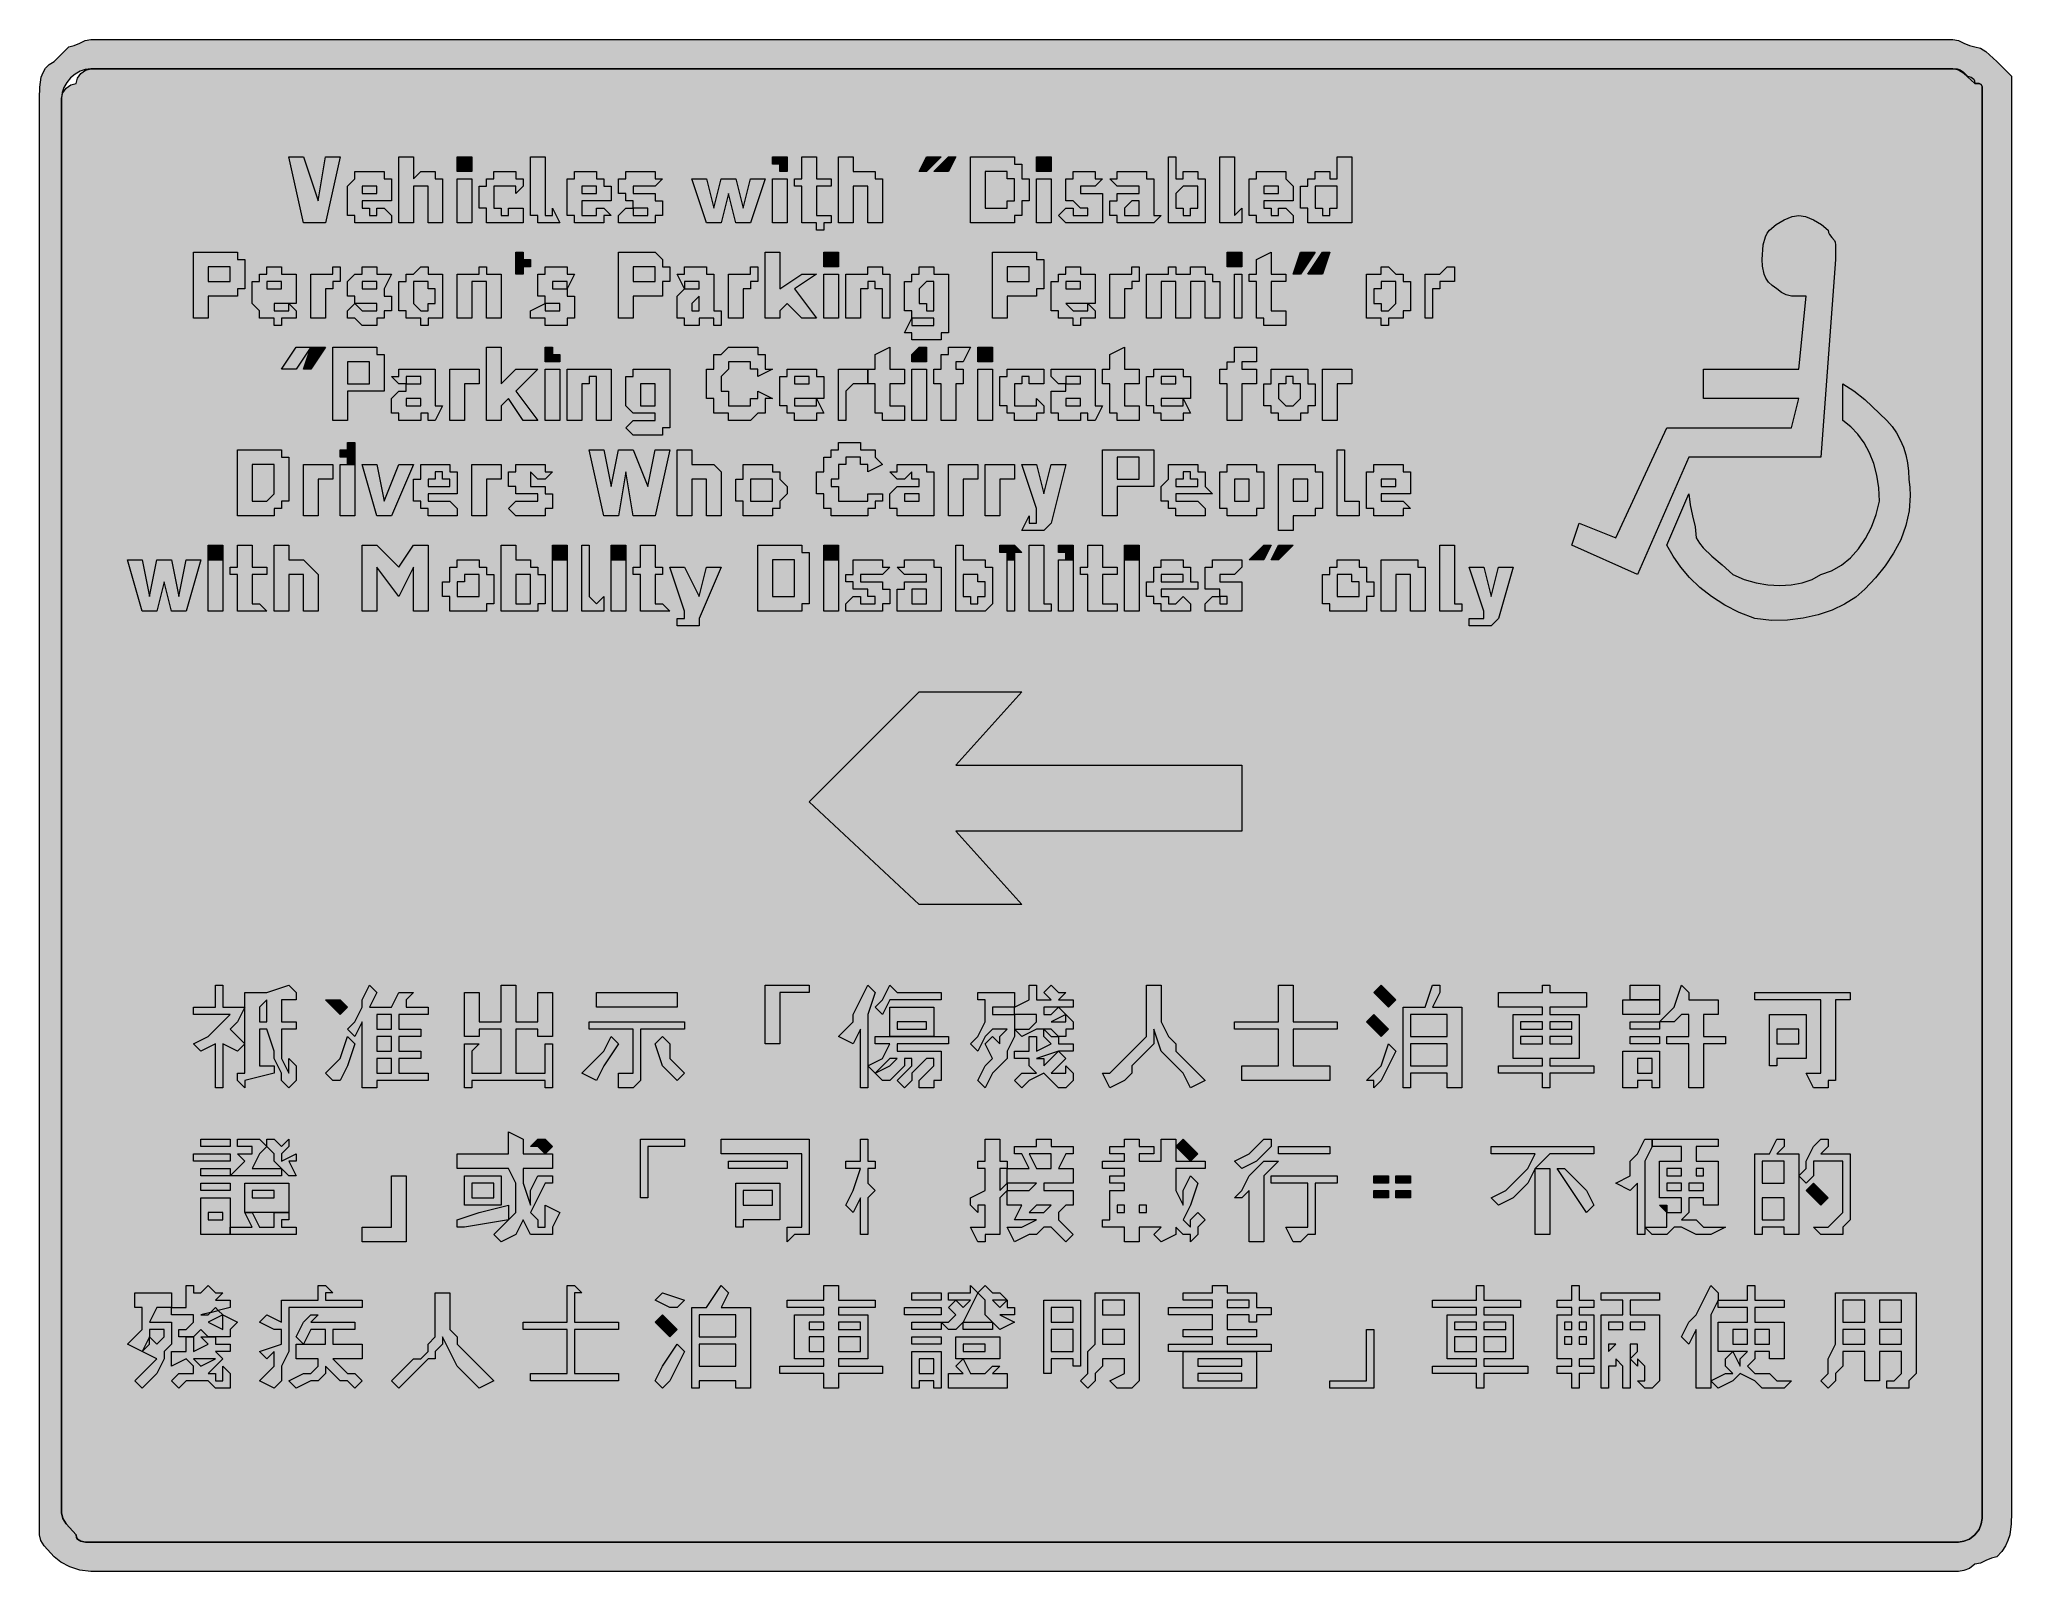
# Model space of a CAD drawing. Header units: metres. Extents: x 123 to 445, y 9 to 260.
import ezdxf

# ---------------------------------------------------------------- set-up
doc = ezdxf.new("R2010")
doc.units = ezdxf.units.M
doc.layers.add('FILL_BLACK_000000', color=7, linetype='Continuous', true_color=0x000000)
doc.layers.add('FILL_WHITE_FFFFFF', color=7, linetype='Continuous', true_color=0xffffff)

msp = doc.modelspace()

# ---------------------------------------------------------------- hatches: boundary and pattern name
at = {"layer": 'FILL_BLACK_000000', "true_color": 0x000000}
h = msp.add_hatch(color=7, dxfattribs=at)
h.dxf.hatch_style = 1
h.paths.add_polyline_path([(436.65, 259.97), (437.55, 259.56), (438.45, 259.15), (439.35, 258.96), (440.25, 258.75), (441.15, 258.21), (442.95, 256.56), (445.35, 254.16), (445.35, 250.56), (445.35, 18.96), (445.31, 17.16), (445.05, 15.36), (444.76, 14.46), (444.34, 13.56), (443.74, 12.66), (442.95, 11.76), (442.05, 11.57), (441.15, 11.16), (440.25, 10.75), (439.35, 10.56), (438.45, 9.87), (437.55, 9.51), (436.65, 9.38), (435.75, 9.36), (130.95, 9.36), (129.17, 9.57), (127.5, 10.11), (126.06, 10.88), (124.95, 11.76), (123.3, 13.56), (122.76, 14.46), (122.55, 15.36), (122.55, 18.96), (122.55, 250.56), (122.59, 252.34), (122.85, 254.01), (123.14, 254.77), (123.56, 255.45), (124.16, 256.06), (124.95, 256.56), (127.35, 258.96), (128.25, 259.15), (129.15, 259.56), (130.05, 259.97), (130.95, 260.16), (435.75, 260.16), (436.65, 259.97)])
h.paths.add_polyline_path([(129.19, 254.95), (128.38, 254.47), (127.65, 253.86), (127.04, 253.13), (126.56, 252.32), (126.26, 251.46), (126.15, 250.56), (126.15, 18.96), (126.36, 18.06), (126.9, 17.16), (128.55, 15.36), (128.6, 14.96), (128.76, 14.67), (129.3, 14.31), (130.07, 14.18), (130.95, 14.16), (435.75, 14.16), (436.65, 14.18), (437.55, 14.31), (438.45, 14.67), (439.35, 15.36), (440.04, 16.26), (440.4, 17.16), (440.53, 18.06), (440.55, 18.96), (440.55, 250.56), (440.55, 251.76), (440.53, 252.45), (440.4, 252.81), (440.04, 252.94), (439.35, 252.96), (437.55, 254.61), (436.65, 255.15), (435.75, 255.36), (130.95, 255.36), (130.05, 255.25), (129.19, 254.95)], flags=16)
h = msp.add_hatch(color=7, dxfattribs=at)
h.dxf.hatch_style = 1
h.paths.add_polyline_path([(168.15, 230.16), (165.75, 230.16), (163.35, 240.96), (165.75, 240.96), (168.15, 233.76), (169.35, 240.96), (171.75, 240.96), (169.35, 230.16), (168.15, 230.16)])
h = msp.add_hatch(color=7, dxfattribs=at)
h.dxf.hatch_style = 1
h.paths.add_polyline_path([(184.95, 238.56), (186.15, 238.56), (187.35, 238.56), (187.35, 237.36), (188.55, 237.36), (188.55, 236.16), (188.55, 234.96), (188.55, 230.16), (186.15, 230.16), (186.15, 234.96), (186.15, 236.16), (184.95, 236.16), (183.75, 236.16), (183.75, 234.96), (183.75, 230.16), (181.35, 230.16), (181.35, 240.96), (183.75, 240.96), (183.75, 237.36), (184.95, 238.56)])
h = msp.add_hatch(color=7, dxfattribs=at)
h.dxf.hatch_style = 1
h.paths.add_polyline_path([(190.95, 238.56), (190.95, 239.76), (190.95, 240.96), (192.15, 240.96), (193.35, 240.96), (193.35, 239.76), (193.35, 238.56), (192.15, 238.56), (190.95, 238.56)])
h = msp.add_hatch(color=7, dxfattribs=at)
h.dxf.hatch_style = 1
h.paths.add_polyline_path([(205.35, 232.56), (205.35, 231.36), (206.55, 231.36), (206.55, 232.56), (207.75, 230.16), (206.55, 230.16), (205.35, 230.16), (204.15, 230.16), (204.15, 231.36), (202.95, 231.36), (202.95, 240.96), (205.35, 240.96), (205.35, 232.56)])
h = msp.add_hatch(color=7, dxfattribs=at)
h.dxf.hatch_style = 1
h.paths.add_polyline_path([(243.75, 239.76), (242.55, 239.76), (242.55, 240.96), (243.75, 240.96), (244.95, 240.96), (244.95, 239.76), (244.95, 238.56), (243.75, 238.56), (243.75, 239.76)])
h = msp.add_hatch(color=7, dxfattribs=at)
h.dxf.hatch_style = 1
h.paths.add_polyline_path([(252.15, 237.36), (252.15, 236.16), (249.75, 236.16), (249.75, 232.56), (249.75, 231.36), (250.95, 231.36), (252.15, 231.36), (252.15, 230.16), (250.95, 230.16), (250.95, 228.96), (249.75, 228.96), (249.75, 230.16), (248.55, 230.16), (247.35, 230.16), (247.35, 231.36), (247.35, 236.16), (246.15, 236.16), (246.15, 237.36), (247.35, 237.36), (247.35, 240.96), (249.75, 240.96), (249.75, 237.36), (252.15, 237.36)])
h = msp.add_hatch(color=7, dxfattribs=at)
h.dxf.hatch_style = 1
h.paths.add_polyline_path([(258.15, 238.56), (259.35, 238.56), (259.35, 237.36), (260.55, 237.36), (260.55, 236.16), (260.55, 234.96), (260.55, 230.16), (258.15, 230.16), (258.15, 234.96), (258.15, 236.16), (256.95, 236.16), (255.75, 236.16), (255.75, 234.96), (255.75, 230.16), (253.35, 230.16), (253.35, 240.96), (255.75, 240.96), (255.75, 238.56), (256.95, 238.56), (258.15, 238.56)])
h = msp.add_hatch(color=7, dxfattribs=at)
h.dxf.hatch_style = 1
h.paths.add_polyline_path([(267.75, 240.96), (270.15, 240.96), (267.75, 238.56), (266.55, 238.56), (267.75, 240.96)])
h = msp.add_hatch(color=7, dxfattribs=at)
h.dxf.hatch_style = 1
h.paths.add_polyline_path([(271.35, 240.96), (272.55, 240.96), (271.35, 238.56), (268.95, 238.56), (271.35, 240.96)])
h = msp.add_hatch(color=7, dxfattribs=at)
h.dxf.hatch_style = 1
h.paths.add_polyline_path([(274.95, 240.96), (279.75, 240.96), (280.95, 240.96), (282.15, 240.96), (282.15, 239.76), (283.35, 239.76), (283.35, 238.56), (283.35, 237.36), (284.55, 237.36), (284.55, 236.16), (284.55, 234.96), (284.55, 233.76), (283.35, 233.76), (283.35, 232.56), (283.35, 231.36), (282.15, 231.36), (282.15, 230.16), (280.95, 230.16), (279.75, 230.16), (274.95, 230.16), (274.95, 240.96)])
h.paths.add_polyline_path([(278.55, 232.56), (279.75, 232.56), (280.95, 232.56), (280.95, 233.76), (282.15, 233.76), (282.15, 234.96), (282.15, 236.16), (282.15, 237.36), (280.95, 237.36), (280.95, 238.56), (279.75, 238.56), (278.55, 238.56), (277.35, 238.56), (277.35, 232.56), (278.55, 232.56)], flags=16)
h = msp.add_hatch(color=7, dxfattribs=at)
h.dxf.hatch_style = 1
h.paths.add_polyline_path([(285.75, 238.56), (285.75, 239.76), (285.75, 240.96), (286.95, 240.96), (288.15, 240.96), (288.15, 239.76), (288.15, 238.56), (286.95, 238.56), (285.75, 238.56)])
h = msp.add_hatch(color=7, dxfattribs=at)
h.dxf.hatch_style = 1
h.paths.add_polyline_path([(308.55, 230.16), (307.35, 230.16), (307.35, 240.96), (308.55, 240.96), (308.55, 237.36), (309.75, 237.36), (309.75, 238.56), (310.95, 238.56), (312.15, 238.56), (312.15, 237.36), (313.35, 237.36), (313.35, 236.16), (313.35, 234.96), (313.35, 233.76), (313.35, 232.56), (313.35, 231.36), (313.35, 230.16), (312.15, 230.16), (310.95, 230.16), (309.75, 230.16), (308.55, 230.16)])
h.paths.add_polyline_path([(312.15, 232.56), (312.15, 233.76), (312.15, 234.96), (312.15, 236.16), (310.95, 236.16), (309.75, 236.16), (308.55, 234.96), (308.55, 232.56), (309.75, 232.56), (309.75, 231.36), (310.95, 231.36), (310.95, 232.56), (312.15, 232.56)], flags=16)
h = msp.add_hatch(color=7, dxfattribs=at)
h.dxf.hatch_style = 1
h.paths.add_polyline_path([(318.15, 232.56), (318.15, 231.36), (319.35, 232.56), (319.35, 230.16), (318.15, 230.16), (316.95, 230.16), (315.75, 230.16), (315.75, 231.36), (315.75, 240.96), (318.15, 240.96), (318.15, 232.56)])
h = msp.add_hatch(color=7, dxfattribs=at)
h.dxf.hatch_style = 1
h.paths.add_polyline_path([(332.55, 230.16), (331.35, 230.16), (330.15, 230.16), (330.15, 231.36), (330.15, 232.56), (328.95, 232.56), (328.95, 233.76), (328.95, 234.96), (328.95, 236.16), (330.15, 236.16), (330.15, 237.36), (331.35, 237.36), (331.35, 238.56), (332.55, 238.56), (333.75, 238.56), (333.75, 237.36), (334.95, 237.36), (334.95, 240.96), (337.35, 240.96), (337.35, 230.16), (334.95, 230.16), (333.75, 230.16), (332.55, 230.16)])
h.paths.add_polyline_path([(334.95, 236.16), (333.75, 236.16), (332.55, 236.16), (331.35, 236.16), (331.35, 234.96), (331.35, 233.76), (331.35, 232.56), (332.55, 232.56), (332.55, 231.36), (333.75, 231.36), (333.75, 232.56), (334.95, 232.56), (334.95, 234.96), (334.95, 236.16)], flags=16)
h = msp.add_hatch(color=7, dxfattribs=at)
h.dxf.hatch_style = 1
h.paths.add_polyline_path([(175.35, 232.56), (176.55, 232.56), (176.55, 231.36), (177.75, 231.36), (177.75, 232.56), (178.95, 232.56), (180.15, 231.36), (180.15, 230.16), (178.95, 230.16), (177.75, 230.16), (176.55, 230.16), (175.35, 230.16), (174.15, 230.16), (174.15, 231.36), (172.95, 231.36), (172.95, 232.56), (172.95, 233.76), (172.95, 234.96), (172.95, 236.16), (174.15, 237.36), (174.15, 238.56), (175.35, 238.56), (176.55, 238.56), (177.75, 238.56), (178.95, 238.56), (178.95, 237.36), (180.15, 237.36), (180.15, 236.16), (180.15, 234.96), (180.15, 233.76), (175.35, 233.76), (175.35, 232.56)])
h.paths.add_polyline_path([(177.75, 236.16), (176.55, 236.16), (175.35, 236.16), (175.35, 234.96), (177.75, 234.96), (177.75, 236.16)], flags=16)
h = msp.add_hatch(color=7, dxfattribs=at)
h.dxf.hatch_style = 1
h.paths.add_polyline_path([(190.95, 230.16), (190.95, 237.36), (193.35, 237.36), (193.35, 230.16), (190.95, 230.16)])
h = msp.add_hatch(color=7, dxfattribs=at)
h.dxf.hatch_style = 1
h.paths.add_polyline_path([(199.35, 238.56), (200.55, 238.56), (200.55, 237.36), (201.75, 237.36), (201.75, 236.16), (200.55, 234.96), (200.55, 236.16), (199.35, 236.16), (198.15, 236.16), (196.95, 236.16), (196.95, 234.96), (196.95, 233.76), (196.95, 232.56), (198.15, 232.56), (198.15, 231.36), (199.35, 231.36), (199.35, 232.56), (200.55, 232.56), (201.75, 232.56), (201.75, 231.36), (201.75, 230.16), (200.55, 230.16), (199.35, 230.16), (198.15, 230.16), (196.95, 230.16), (195.75, 230.16), (195.75, 231.36), (195.75, 232.56), (194.55, 232.56), (194.55, 233.76), (194.55, 234.96), (194.55, 236.16), (195.75, 236.16), (195.75, 237.36), (196.95, 237.36), (196.95, 238.56), (198.15, 238.56), (199.35, 238.56)])
h = msp.add_hatch(color=7, dxfattribs=at)
h.dxf.hatch_style = 1
h.paths.add_polyline_path([(211.35, 232.56), (211.35, 231.36), (212.55, 231.36), (213.75, 231.36), (213.75, 232.56), (214.95, 232.56), (216.15, 231.36), (214.95, 231.36), (214.95, 230.16), (213.75, 230.16), (212.55, 230.16), (211.35, 230.16), (210.15, 230.16), (210.15, 231.36), (208.95, 231.36), (208.95, 232.56), (208.95, 233.76), (208.95, 234.96), (208.95, 236.16), (208.95, 237.36), (210.15, 237.36), (210.15, 238.56), (211.35, 238.56), (212.55, 238.56), (213.75, 238.56), (213.75, 237.36), (214.95, 237.36), (214.95, 236.16), (216.15, 236.16), (216.15, 234.96), (216.15, 233.76), (211.35, 233.76), (211.35, 232.56)])
h.paths.add_polyline_path([(213.75, 236.16), (212.55, 236.16), (211.35, 236.16), (211.35, 234.96), (213.75, 234.96), (213.75, 236.16)], flags=16)
h = msp.add_hatch(color=7, dxfattribs=at)
h.dxf.hatch_style = 1
h.paths.add_polyline_path([(218.55, 233.76), (218.55, 234.96), (217.35, 234.96), (217.35, 236.16), (217.35, 237.36), (218.55, 237.36), (218.55, 238.56), (219.75, 238.56), (220.95, 238.56), (222.15, 238.56), (223.35, 238.56), (223.35, 237.36), (224.55, 237.36), (223.35, 236.16), (222.15, 236.16), (220.95, 236.16), (219.75, 236.16), (219.75, 234.96), (220.95, 234.96), (222.15, 234.96), (223.35, 234.96), (223.35, 233.76), (224.55, 233.76), (224.55, 232.56), (224.55, 231.36), (223.35, 231.36), (223.35, 230.16), (222.15, 230.16), (220.95, 230.16), (219.75, 230.16), (218.55, 230.16), (217.35, 230.16), (217.35, 231.36), (218.55, 232.56), (219.75, 232.56), (219.75, 233.76), (218.55, 233.76)])
h.paths.add_polyline_path([(219.75, 231.36), (220.95, 231.36), (222.15, 231.36), (222.15, 232.56), (220.95, 232.56), (219.75, 232.56), (219.75, 231.36)], flags=16)
h = msp.add_hatch(color=7, dxfattribs=at)
h.dxf.hatch_style = 1
h.paths.add_polyline_path([(236.55, 230.16), (235.35, 234.96), (234.15, 230.16), (231.75, 230.16), (229.35, 237.36), (231.75, 237.36), (232.95, 232.56), (234.15, 237.36), (235.35, 237.36), (236.55, 237.36), (237.75, 232.56), (238.95, 237.36), (241.35, 237.36), (238.95, 230.16), (236.55, 230.16)])
h = msp.add_hatch(color=7, dxfattribs=at)
h.dxf.hatch_style = 1
h.paths.add_polyline_path([(242.55, 230.16), (242.55, 237.36), (244.95, 237.36), (244.95, 230.16), (242.55, 230.16)])
h = msp.add_hatch(color=7, dxfattribs=at)
h.dxf.hatch_style = 1
h.paths.add_polyline_path([(285.75, 230.16), (285.75, 237.36), (288.15, 237.36), (288.15, 230.16), (285.75, 230.16)])
h = msp.add_hatch(color=7, dxfattribs=at)
h.dxf.hatch_style = 1
h.paths.add_polyline_path([(294.15, 234.96), (295.35, 234.96), (296.55, 234.96), (296.55, 233.76), (296.55, 232.56), (296.55, 231.36), (296.55, 230.16), (295.35, 230.16), (294.15, 230.16), (292.95, 230.16), (291.75, 230.16), (290.55, 230.16), (289.35, 231.36), (290.55, 232.56), (291.75, 232.56), (291.75, 231.36), (292.95, 231.36), (294.15, 231.36), (294.15, 232.56), (292.95, 232.56), (291.75, 233.76), (290.55, 233.76), (290.55, 234.96), (290.55, 236.16), (290.55, 237.36), (291.75, 237.36), (291.75, 238.56), (292.95, 238.56), (294.15, 238.56), (295.35, 238.56), (295.35, 237.36), (296.55, 237.36), (295.35, 236.16), (294.15, 236.16), (292.95, 236.16), (292.95, 234.96), (294.15, 234.96)])
h = msp.add_hatch(color=7, dxfattribs=at)
h.dxf.hatch_style = 1
h.paths.add_polyline_path([(298.95, 237.36), (298.95, 238.56), (300.15, 238.56), (301.35, 238.56), (302.55, 238.56), (303.75, 238.56), (303.75, 237.36), (304.95, 237.36), (304.95, 236.16), (304.95, 232.56), (304.95, 231.36), (306.15, 231.36), (304.95, 230.16), (303.75, 230.16), (302.55, 230.16), (301.35, 230.16), (300.15, 230.16), (298.95, 230.16), (298.95, 231.36), (297.75, 231.36), (297.75, 232.56), (297.75, 233.76), (298.95, 233.76), (298.95, 234.96), (300.15, 234.96), (301.35, 234.96), (302.55, 234.96), (302.55, 236.16), (301.35, 236.16), (300.15, 236.16), (298.95, 236.16), (297.75, 237.36), (298.95, 237.36)])
h.paths.add_polyline_path([(301.35, 231.36), (302.55, 231.36), (302.55, 232.56), (302.55, 233.76), (301.35, 233.76), (300.15, 232.56), (300.15, 231.36), (301.35, 231.36)], flags=16)
h = msp.add_hatch(color=7, dxfattribs=at)
h.dxf.hatch_style = 1
h.paths.add_polyline_path([(322.95, 232.56), (324.15, 232.56), (324.15, 231.36), (325.35, 231.36), (325.35, 232.56), (326.55, 232.56), (327.75, 231.36), (327.75, 230.16), (326.55, 230.16), (325.35, 230.16), (324.15, 230.16), (322.95, 230.16), (321.75, 230.16), (321.75, 231.36), (320.55, 231.36), (320.55, 232.56), (320.55, 233.76), (320.55, 234.96), (320.55, 236.16), (320.55, 237.36), (321.75, 237.36), (321.75, 238.56), (322.95, 238.56), (324.15, 238.56), (325.35, 238.56), (326.55, 238.56), (326.55, 237.36), (327.75, 236.16), (327.75, 234.96), (327.75, 233.76), (322.95, 233.76), (322.95, 232.56)])
h.paths.add_polyline_path([(325.35, 236.16), (324.15, 236.16), (322.95, 236.16), (322.95, 234.96), (325.35, 234.96), (325.35, 236.16)], flags=16)
h = msp.add_hatch(color=7, dxfattribs=at)
h.dxf.hatch_style = 1
h.paths.add_polyline_path([(384.15, 172.56), (373.35, 177.36), (374.55, 180.96), (380.55, 178.56), (388.95, 196.56), (409.35, 196.56), (410.55, 201.36), (394.95, 201.36), (394.95, 206.16), (410.55, 206.16), (411.75, 218.16), (409.35, 218.16), (408.47, 218.35), (407.7, 218.76), (406.95, 219.36), (406.16, 219.86), (405.56, 220.45), (405.14, 221.09), (404.85, 221.76), (404.59, 223.07), (404.55, 224.16), (404.7, 226.56), (405.06, 227.87), (405.35, 228.46), (405.75, 228.96), (406.84, 229.84), (408.15, 230.61), (409.46, 231.15), (410.55, 231.36), (411.64, 231.15), (412.95, 230.61), (414.26, 229.84), (415.35, 228.96), (415.4, 228.56), (415.54, 228.25), (415.95, 227.76), (416.36, 227.27), (416.5, 226.96), (416.55, 226.56), (416.55, 224.16), (414.15, 191.76), (392.55, 191.76), (384.15, 172.56)])
h = msp.add_hatch(color=7, dxfattribs=at)
h.dxf.hatch_style = 1
h.paths.add_polyline_path([(147.75, 214.56), (147.75, 225.36), (153.75, 225.36), (154.95, 225.36), (154.95, 224.16), (156.15, 224.16), (156.15, 222.96), (156.15, 221.76), (156.15, 220.56), (156.15, 219.36), (154.95, 219.36), (154.95, 218.16), (153.75, 218.16), (150.15, 218.16), (150.15, 214.56), (147.75, 214.56)])
h.paths.add_polyline_path([(153.75, 220.56), (153.75, 221.76), (153.75, 222.96), (152.55, 222.96), (150.15, 222.96), (150.15, 220.56), (152.55, 220.56), (153.75, 220.56)], flags=16)
h = msp.add_hatch(color=7, dxfattribs=at)
h.dxf.hatch_style = 1
h.paths.add_polyline_path([(163.35, 214.56), (162.15, 214.56), (162.15, 213.36), (160.95, 213.36), (160.95, 214.56), (159.75, 214.56), (158.55, 214.56), (158.55, 215.76), (157.35, 216.96), (157.35, 218.16), (157.35, 219.36), (157.35, 220.56), (158.55, 220.56), (158.55, 221.76), (159.75, 221.76), (159.75, 222.96), (160.95, 222.96), (162.15, 222.96), (162.15, 221.76), (163.35, 221.76), (164.55, 221.76), (164.55, 220.56), (164.55, 219.36), (164.55, 218.16), (164.55, 216.96), (163.35, 216.96), (164.55, 215.76), (164.55, 214.56), (163.35, 214.56)])
h.paths.add_polyline_path([(160.95, 216.96), (160.95, 215.76), (162.15, 215.76), (163.35, 215.76), (163.35, 216.96), (160.95, 216.96)], flags=16)
h.paths.add_polyline_path([(162.15, 219.36), (162.15, 220.56), (160.95, 220.56), (159.75, 220.56), (159.75, 219.36), (162.15, 219.36)], flags=16)
h = msp.add_hatch(color=7, dxfattribs=at)
h.dxf.hatch_style = 1
h.paths.add_polyline_path([(166.95, 221.76), (169.35, 221.76), (170.55, 221.76), (170.55, 222.96), (171.75, 222.96), (171.75, 220.56), (170.55, 220.56), (170.55, 219.36), (169.35, 219.36), (169.35, 214.56), (166.95, 214.56), (166.95, 221.76)])
h = msp.add_hatch(color=7, dxfattribs=at)
h.dxf.hatch_style = 1
h.paths.add_polyline_path([(180.15, 218.16), (180.15, 216.96), (180.15, 215.76), (178.95, 215.76), (178.95, 214.56), (177.75, 214.56), (177.75, 213.36), (176.55, 213.36), (175.35, 213.36), (174.15, 214.56), (172.95, 214.56), (172.95, 215.76), (174.15, 216.96), (174.15, 218.16), (172.95, 218.16), (172.95, 219.36), (172.95, 220.56), (174.15, 221.76), (175.35, 221.76), (175.35, 222.96), (176.55, 222.96), (177.75, 222.96), (177.75, 221.76), (178.95, 221.76), (180.15, 221.76), (178.95, 219.36), (178.95, 218.16), (180.15, 218.16)])
h.paths.add_polyline_path([(175.35, 215.76), (176.55, 215.76), (177.75, 215.76), (177.75, 216.96), (176.55, 216.96), (175.35, 216.96), (174.15, 216.96), (175.35, 215.76)], flags=16)
h.paths.add_polyline_path([(176.55, 220.56), (175.35, 220.56), (175.35, 219.36), (176.55, 219.36), (177.75, 219.36), (177.75, 220.56), (176.55, 220.56)], flags=16)
h = msp.add_hatch(color=7, dxfattribs=at)
h.dxf.hatch_style = 1
h.paths.add_polyline_path([(188.55, 215.76), (188.55, 214.56), (187.35, 214.56), (186.15, 214.56), (186.15, 213.36), (184.95, 213.36), (184.95, 214.56), (183.75, 214.56), (182.55, 214.56), (182.55, 215.76), (181.35, 215.76), (181.35, 216.96), (181.35, 218.16), (181.35, 219.36), (181.35, 220.56), (182.55, 220.56), (182.55, 221.76), (183.75, 221.76), (184.95, 222.96), (186.15, 222.96), (186.15, 221.76), (187.35, 221.76), (188.55, 221.76), (188.55, 220.56), (188.55, 219.36), (188.55, 218.16), (188.55, 216.96), (188.55, 215.76)])
h.paths.add_polyline_path([(186.15, 219.36), (186.15, 220.56), (184.95, 220.56), (183.75, 220.56), (183.75, 219.36), (183.75, 218.16), (183.75, 216.96), (184.95, 215.76), (186.15, 215.76), (186.15, 216.96), (187.35, 216.96), (187.35, 218.16), (187.35, 219.36), (186.15, 219.36)], flags=16)
h = msp.add_hatch(color=7, dxfattribs=at)
h.dxf.hatch_style = 1
h.paths.add_polyline_path([(195.75, 214.56), (195.75, 219.36), (195.75, 220.56), (194.55, 220.56), (193.35, 220.56), (193.35, 219.36), (193.35, 214.56), (190.95, 214.56), (190.95, 221.76), (193.35, 221.76), (194.55, 221.76), (194.55, 222.96), (195.75, 222.96), (195.75, 221.76), (196.95, 221.76), (198.15, 221.76), (198.15, 220.56), (198.15, 219.36), (198.15, 214.56), (195.75, 214.56)])
h = msp.add_hatch(color=7, dxfattribs=at)
h.dxf.hatch_style = 1
h.paths.add_polyline_path([(200.55, 222.96), (200.55, 224.16), (200.55, 225.36), (201.75, 225.36), (201.75, 224.16), (202.95, 224.16), (202.95, 222.96), (201.75, 222.96), (201.75, 221.76), (200.55, 221.76), (200.55, 222.96)])
h = msp.add_hatch(color=7, dxfattribs=at)
h.dxf.hatch_style = 1
h.paths.add_polyline_path([(210.15, 218.16), (210.15, 216.96), (210.15, 215.76), (210.15, 214.56), (208.95, 214.56), (208.95, 213.36), (207.75, 213.36), (206.55, 213.36), (205.35, 213.36), (205.35, 214.56), (204.15, 214.56), (202.95, 214.56), (202.95, 215.76), (205.35, 216.96), (205.35, 218.16), (204.15, 218.16), (204.15, 219.36), (204.15, 220.56), (204.15, 221.76), (205.35, 221.76), (205.35, 222.96), (206.55, 222.96), (207.75, 222.96), (208.95, 222.96), (208.95, 221.76), (210.15, 221.76), (208.95, 219.36), (208.95, 218.16), (210.15, 218.16)])
h.paths.add_polyline_path([(205.35, 215.76), (206.55, 215.76), (207.75, 215.76), (207.75, 216.96), (206.55, 216.96), (205.35, 216.96), (205.35, 215.76)], flags=16)
h.paths.add_polyline_path([(208.95, 220.56), (207.75, 220.56), (206.55, 220.56), (206.55, 219.36), (207.75, 219.36), (208.95, 219.36), (208.95, 220.56)], flags=16)
h = msp.add_hatch(color=7, dxfattribs=at)
h.dxf.hatch_style = 1
h.paths.add_polyline_path([(217.35, 214.56), (217.35, 225.36), (222.15, 225.36), (223.35, 225.36), (224.55, 224.16), (224.55, 222.96), (225.75, 222.96), (225.75, 221.76), (225.75, 220.56), (224.55, 220.56), (224.55, 219.36), (224.55, 218.16), (223.35, 218.16), (222.15, 218.16), (219.75, 218.16), (219.75, 214.56), (217.35, 214.56)])
h.paths.add_polyline_path([(223.35, 220.56), (223.35, 221.76), (223.35, 222.96), (222.15, 222.96), (219.75, 222.96), (219.75, 220.56), (222.15, 220.56), (223.35, 220.56)], flags=16)
h = msp.add_hatch(color=7, dxfattribs=at)
h.dxf.hatch_style = 1
h.paths.add_polyline_path([(228.15, 222.96), (229.35, 222.96), (230.55, 222.96), (231.75, 222.96), (231.75, 221.76), (232.95, 221.76), (232.95, 220.56), (232.95, 215.76), (234.15, 215.76), (234.15, 213.36), (232.95, 213.36), (232.95, 214.56), (231.75, 214.56), (230.55, 214.56), (230.55, 213.36), (229.35, 213.36), (228.15, 213.36), (228.15, 214.56), (226.95, 214.56), (226.95, 215.76), (226.95, 216.96), (226.95, 218.16), (228.15, 219.36), (226.95, 221.76), (228.15, 221.76), (228.15, 222.96)])
h.paths.add_polyline_path([(229.35, 219.36), (230.55, 219.36), (230.55, 220.56), (229.35, 220.56), (228.15, 220.56), (228.15, 219.36), (229.35, 219.36)], flags=16)
h.paths.add_polyline_path([(230.55, 215.76), (230.55, 218.16), (229.35, 216.96), (229.35, 215.76), (230.55, 215.76)], flags=16)
h = msp.add_hatch(color=7, dxfattribs=at)
h.dxf.hatch_style = 1
h.paths.add_polyline_path([(235.35, 221.76), (237.75, 221.76), (238.95, 221.76), (238.95, 222.96), (240.15, 222.96), (240.15, 220.56), (238.95, 220.56), (238.95, 219.36), (237.75, 219.36), (237.75, 214.56), (235.35, 214.56), (235.35, 221.76)])
h = msp.add_hatch(color=7, dxfattribs=at)
h.dxf.hatch_style = 1
h.paths.add_polyline_path([(241.35, 225.36), (243.75, 225.36), (243.75, 219.36), (247.35, 221.76), (249.75, 221.76), (246.15, 219.36), (249.75, 214.56), (247.35, 214.56), (244.95, 216.96), (243.75, 215.76), (243.75, 214.56), (241.35, 214.56), (241.35, 225.36)])
h = msp.add_hatch(color=7, dxfattribs=at)
h.dxf.hatch_style = 1
h.paths.add_polyline_path([(250.95, 222.96), (250.95, 224.16), (250.95, 225.36), (252.15, 225.36), (253.35, 225.36), (253.35, 224.16), (253.35, 222.96), (252.15, 222.96), (250.95, 222.96)])
h = msp.add_hatch(color=7, dxfattribs=at)
h.dxf.hatch_style = 1
h.paths.add_polyline_path([(260.55, 214.56), (260.55, 219.36), (259.35, 219.36), (259.35, 220.56), (258.15, 220.56), (258.15, 219.36), (256.95, 219.36), (256.95, 214.56), (254.55, 214.56), (254.55, 221.76), (256.95, 221.76), (258.15, 221.76), (258.15, 222.96), (259.35, 222.96), (260.55, 222.96), (260.55, 221.76), (261.75, 221.76), (261.75, 220.56), (261.75, 219.36), (261.75, 214.56), (260.55, 214.56)])
h = msp.add_hatch(color=7, dxfattribs=at)
h.dxf.hatch_style = 1
h.paths.add_polyline_path([(264.15, 216.96), (264.15, 218.16), (264.15, 219.36), (264.15, 220.56), (265.35, 220.56), (265.35, 221.76), (266.55, 221.76), (266.55, 222.96), (267.75, 222.96), (268.95, 222.96), (268.95, 221.76), (271.35, 221.76), (271.35, 213.36), (271.35, 212.16), (270.15, 212.16), (270.15, 210.96), (268.95, 210.96), (267.75, 210.96), (266.55, 210.96), (265.35, 210.96), (265.35, 212.16), (264.15, 212.16), (265.35, 214.56), (265.35, 215.76), (264.15, 215.76), (264.15, 216.96)])
h.paths.add_polyline_path([(265.35, 213.36), (266.55, 213.36), (267.75, 213.36), (268.95, 213.36), (268.95, 214.56), (267.75, 214.56), (266.55, 214.56), (265.35, 214.56), (265.35, 213.36)], flags=16)
h.paths.add_polyline_path([(267.75, 220.56), (266.55, 219.36), (266.55, 218.16), (266.55, 216.96), (267.75, 216.96), (267.75, 215.76), (268.95, 215.76), (268.95, 216.96), (268.95, 219.36), (268.95, 220.56), (267.75, 220.56)], flags=16)
h = msp.add_hatch(color=7, dxfattribs=at)
h.dxf.hatch_style = 1
h.paths.add_polyline_path([(278.55, 214.56), (278.55, 225.36), (284.55, 225.36), (285.75, 225.36), (285.75, 224.16), (286.95, 224.16), (286.95, 222.96), (286.95, 221.76), (286.95, 220.56), (286.95, 219.36), (285.75, 219.36), (285.75, 218.16), (284.55, 218.16), (280.95, 218.16), (280.95, 214.56), (278.55, 214.56)])
h.paths.add_polyline_path([(284.55, 220.56), (284.55, 221.76), (284.55, 222.96), (283.35, 222.96), (280.95, 222.96), (280.95, 220.56), (283.35, 220.56), (284.55, 220.56)], flags=16)
h = msp.add_hatch(color=7, dxfattribs=at)
h.dxf.hatch_style = 1
h.paths.add_polyline_path([(294.15, 214.56), (292.95, 214.56), (292.95, 213.36), (291.75, 213.36), (291.75, 214.56), (290.55, 214.56), (289.35, 214.56), (289.35, 215.76), (288.15, 215.76), (288.15, 216.96), (288.15, 218.16), (288.15, 219.36), (288.15, 220.56), (289.35, 220.56), (289.35, 221.76), (290.55, 221.76), (290.55, 222.96), (291.75, 222.96), (292.95, 222.96), (292.95, 221.76), (294.15, 221.76), (295.35, 221.76), (295.35, 220.56), (295.35, 219.36), (295.35, 218.16), (295.35, 216.96), (294.15, 216.96), (295.35, 215.76), (295.35, 214.56), (294.15, 214.56)])
h.paths.add_polyline_path([(290.55, 216.96), (291.75, 215.76), (292.95, 215.76), (294.15, 215.76), (294.15, 216.96), (290.55, 216.96)], flags=16)
h.paths.add_polyline_path([(292.95, 219.36), (292.95, 220.56), (291.75, 220.56), (290.55, 220.56), (290.55, 219.36), (292.95, 219.36)], flags=16)
h = msp.add_hatch(color=7, dxfattribs=at)
h.dxf.hatch_style = 1
h.paths.add_polyline_path([(297.75, 221.76), (300.15, 221.76), (301.35, 221.76), (301.35, 222.96), (302.55, 222.96), (302.55, 220.56), (301.35, 220.56), (301.35, 219.36), (300.15, 219.36), (300.15, 214.56), (297.75, 214.56), (297.75, 221.76)])
h = msp.add_hatch(color=7, dxfattribs=at)
h.dxf.hatch_style = 1
h.paths.add_polyline_path([(310.95, 220.56), (310.95, 219.36), (310.95, 214.56), (308.55, 214.56), (308.55, 219.36), (308.55, 220.56), (307.35, 220.56), (306.15, 220.56), (306.15, 219.36), (306.15, 214.56), (303.75, 214.56), (303.75, 221.76), (306.15, 221.76), (307.35, 221.76), (307.35, 222.96), (308.55, 222.96), (308.55, 221.76), (309.75, 221.76), (310.95, 221.76), (310.95, 222.96), (312.15, 222.96), (313.35, 222.96), (313.35, 221.76), (314.55, 221.76), (314.55, 220.56), (315.75, 220.56), (315.75, 219.36), (315.75, 214.56), (313.35, 214.56), (313.35, 219.36), (313.35, 220.56), (312.15, 220.56), (310.95, 220.56)])
h = msp.add_hatch(color=7, dxfattribs=at)
h.dxf.hatch_style = 1
h.paths.add_polyline_path([(316.95, 222.96), (316.95, 224.16), (316.95, 225.36), (318.15, 225.36), (319.35, 225.36), (319.35, 224.16), (319.35, 222.96), (318.15, 222.96), (316.95, 222.96)])
h = msp.add_hatch(color=7, dxfattribs=at)
h.dxf.hatch_style = 1
h.paths.add_polyline_path([(326.55, 221.76), (326.55, 220.56), (324.15, 220.56), (324.15, 216.96), (324.15, 215.76), (325.35, 215.76), (326.55, 215.76), (326.55, 214.56), (326.55, 213.36), (325.35, 213.36), (324.15, 213.36), (322.95, 213.36), (322.95, 214.56), (321.75, 214.56), (321.75, 215.76), (321.75, 220.56), (320.55, 220.56), (320.55, 221.76), (321.75, 221.76), (321.75, 224.16), (324.15, 225.36), (324.15, 221.76), (326.55, 221.76)])
h = msp.add_hatch(color=7, dxfattribs=at)
h.dxf.hatch_style = 1
h.paths.add_polyline_path([(328.95, 225.36), (331.35, 225.36), (328.95, 221.76), (327.75, 221.76), (328.95, 225.36)])
h = msp.add_hatch(color=7, dxfattribs=at)
h.dxf.hatch_style = 1
h.paths.add_polyline_path([(332.55, 225.36), (333.75, 225.36), (332.55, 221.76), (330.15, 221.76), (332.55, 225.36)])
h = msp.add_hatch(color=7, dxfattribs=at)
h.dxf.hatch_style = 1
h.paths.add_polyline_path([(346.95, 215.76), (345.75, 215.76), (345.75, 214.56), (344.55, 214.56), (343.35, 214.56), (343.35, 213.36), (342.15, 213.36), (342.15, 214.56), (340.95, 214.56), (339.75, 214.56), (339.75, 215.76), (339.75, 216.96), (339.75, 218.16), (339.75, 219.36), (339.75, 220.56), (339.75, 221.76), (340.95, 221.76), (342.15, 221.76), (342.15, 222.96), (343.35, 222.96), (344.55, 221.76), (345.75, 221.76), (345.75, 220.56), (346.95, 220.56), (346.95, 219.36), (346.95, 218.16), (346.95, 216.96), (346.95, 215.76)])
h.paths.add_polyline_path([(344.55, 220.56), (343.35, 220.56), (342.15, 220.56), (342.15, 219.36), (340.95, 219.36), (340.95, 218.16), (340.95, 216.96), (342.15, 216.96), (342.15, 215.76), (343.35, 215.76), (344.55, 216.96), (344.55, 218.16), (344.55, 219.36), (344.55, 220.56)], flags=16)
h = msp.add_hatch(color=7, dxfattribs=at)
h.dxf.hatch_style = 1
h.paths.add_polyline_path([(349.35, 221.76), (350.55, 221.76), (351.75, 221.76), (352.95, 222.96), (354.15, 222.96), (354.15, 220.56), (352.95, 220.56), (351.75, 220.56), (351.75, 219.36), (350.55, 219.36), (350.55, 214.56), (349.35, 214.56), (349.35, 221.76)])
h = msp.add_hatch(color=7, dxfattribs=at)
h.dxf.hatch_style = 1
h.paths.add_polyline_path([(250.95, 214.56), (250.95, 221.76), (253.35, 221.76), (253.35, 214.56), (250.95, 214.56)])
h = msp.add_hatch(color=7, dxfattribs=at)
h.dxf.hatch_style = 1
h.paths.add_polyline_path([(318.15, 214.56), (318.15, 221.76), (319.35, 221.76), (319.35, 214.56), (318.15, 214.56)])
h = msp.add_hatch(color=7, dxfattribs=at)
h.dxf.hatch_style = 1
h.paths.add_polyline_path([(164.55, 209.76), (166.95, 209.76), (164.55, 206.16), (162.15, 206.16), (164.55, 209.76)])
h = msp.add_hatch(color=7, dxfattribs=at)
h.dxf.hatch_style = 1
h.paths.add_polyline_path([(166.95, 209.76), (169.35, 209.76), (166.95, 206.16), (165.75, 206.16), (166.95, 209.76)])
h = msp.add_hatch(color=7, dxfattribs=at)
h.dxf.hatch_style = 1
h.paths.add_polyline_path([(170.55, 197.76), (170.55, 209.76), (176.55, 209.76), (177.75, 209.76), (177.75, 208.56), (178.95, 208.56), (178.95, 207.36), (178.95, 206.16), (178.95, 204.96), (178.95, 203.76), (178.95, 202.56), (177.75, 202.56), (176.55, 202.56), (172.95, 202.56), (172.95, 197.76), (170.55, 197.76)])
h.paths.add_polyline_path([(176.55, 203.76), (176.55, 204.96), (176.55, 206.16), (176.55, 207.36), (175.35, 207.36), (172.95, 207.36), (172.95, 203.76), (175.35, 203.76), (176.55, 203.76)], flags=16)
h = msp.add_hatch(color=7, dxfattribs=at)
h.dxf.hatch_style = 1
h.paths.add_polyline_path([(195.75, 209.76), (198.15, 209.76), (198.15, 203.76), (200.55, 206.16), (204.15, 206.16), (200.55, 202.56), (204.15, 197.76), (201.75, 197.76), (199.35, 201.36), (198.15, 200.16), (198.15, 197.76), (195.75, 197.76), (195.75, 209.76)])
h = msp.add_hatch(color=7, dxfattribs=at)
h.dxf.hatch_style = 1
h.paths.add_polyline_path([(205.35, 207.36), (205.35, 208.56), (205.35, 209.76), (206.55, 209.76), (206.55, 208.56), (207.75, 208.56), (207.75, 207.36), (206.55, 207.36), (205.35, 207.36)])
h = msp.add_hatch(color=7, dxfattribs=at)
h.dxf.hatch_style = 1
h.paths.add_polyline_path([(241.35, 201.36), (241.35, 200.16), (241.35, 198.96), (240.15, 198.96), (238.95, 197.76), (237.75, 197.76), (236.55, 197.76), (235.35, 197.76), (235.35, 198.96), (234.15, 198.96), (232.95, 198.96), (232.95, 200.16), (232.95, 201.36), (231.75, 201.36), (231.75, 202.56), (231.75, 203.76), (231.75, 204.96), (231.75, 206.16), (232.95, 206.16), (232.95, 207.36), (232.95, 208.56), (234.15, 208.56), (235.35, 209.76), (236.55, 209.76), (237.75, 209.76), (238.95, 209.76), (240.15, 209.76), (240.15, 208.56), (241.35, 208.56), (241.35, 207.36), (241.35, 206.16), (242.55, 206.16), (240.15, 204.96), (240.15, 206.16), (238.95, 206.16), (238.95, 207.36), (237.75, 207.36), (236.55, 207.36), (235.35, 207.36), (235.35, 206.16), (234.15, 204.96), (234.15, 203.76), (234.15, 202.56), (235.35, 202.56), (235.35, 201.36), (235.35, 200.16), (236.55, 200.16), (237.75, 200.16), (238.95, 200.16), (238.95, 201.36), (240.15, 201.36), (240.15, 202.56), (242.55, 201.36), (241.35, 201.36)])
h = msp.add_hatch(color=7, dxfattribs=at)
h.dxf.hatch_style = 1
h.paths.add_polyline_path([(264.15, 206.16), (264.15, 203.76), (261.75, 203.76), (261.75, 200.16), (262.95, 200.16), (264.15, 200.16), (264.15, 197.76), (262.95, 197.76), (261.75, 197.76), (260.55, 197.76), (260.55, 198.96), (259.35, 198.96), (259.35, 200.16), (259.35, 203.76), (258.15, 203.76), (258.15, 206.16), (259.35, 206.16), (259.35, 208.56), (261.75, 209.76), (261.75, 206.16), (264.15, 206.16)])
h = msp.add_hatch(color=7, dxfattribs=at)
h.dxf.hatch_style = 1
h.paths.add_polyline_path([(265.35, 207.36), (265.35, 208.56), (266.55, 209.76), (267.75, 209.76), (267.75, 208.56), (267.75, 207.36), (266.55, 207.36), (265.35, 207.36)])
h = msp.add_hatch(color=7, dxfattribs=at)
h.dxf.hatch_style = 1
h.paths.add_polyline_path([(270.15, 197.76), (270.15, 203.76), (268.95, 203.76), (268.95, 206.16), (270.15, 206.16), (270.15, 207.36), (270.15, 208.56), (271.35, 208.56), (271.35, 209.76), (272.55, 209.76), (273.75, 209.76), (274.95, 209.76), (273.75, 207.36), (272.55, 207.36), (272.55, 206.16), (273.75, 206.16), (273.75, 203.76), (272.55, 203.76), (272.55, 197.76), (270.15, 197.76)])
h = msp.add_hatch(color=7, dxfattribs=at)
h.dxf.hatch_style = 1
h.paths.add_polyline_path([(276.15, 207.36), (276.15, 208.56), (276.15, 209.76), (277.35, 209.76), (278.55, 209.76), (278.55, 208.56), (278.55, 207.36), (277.35, 207.36), (276.15, 207.36)])
h = msp.add_hatch(color=7, dxfattribs=at)
h.dxf.hatch_style = 1
h.paths.add_polyline_path([(302.55, 206.16), (302.55, 203.76), (300.15, 203.76), (300.15, 200.16), (301.35, 200.16), (302.55, 200.16), (302.55, 197.76), (301.35, 197.76), (300.15, 197.76), (298.95, 197.76), (298.95, 198.96), (297.75, 198.96), (297.75, 200.16), (297.75, 203.76), (296.55, 203.76), (296.55, 206.16), (297.75, 206.16), (297.75, 208.56), (300.15, 209.76), (300.15, 206.16), (302.55, 206.16)])
h = msp.add_hatch(color=7, dxfattribs=at)
h.dxf.hatch_style = 1
h.paths.add_polyline_path([(316.95, 197.76), (316.95, 203.76), (315.75, 203.76), (315.75, 206.16), (316.95, 206.16), (316.95, 207.36), (318.15, 207.36), (318.15, 208.56), (318.15, 209.76), (319.35, 209.76), (320.55, 209.76), (321.75, 209.76), (321.75, 207.36), (320.55, 207.36), (319.35, 207.36), (319.35, 206.16), (321.75, 206.16), (321.75, 203.76), (319.35, 203.76), (319.35, 197.76), (316.95, 197.76)])
h = msp.add_hatch(color=7, dxfattribs=at)
h.dxf.hatch_style = 1
h.paths.add_polyline_path([(181.35, 204.96), (181.35, 206.16), (182.55, 206.16), (183.75, 206.16), (184.95, 206.16), (186.15, 206.16), (187.35, 206.16), (187.35, 204.96), (187.35, 203.76), (187.35, 200.16), (188.55, 200.16), (187.35, 197.76), (186.15, 197.76), (186.15, 198.96), (184.95, 198.96), (184.95, 197.76), (183.75, 197.76), (182.55, 197.76), (181.35, 197.76), (181.35, 198.96), (180.15, 198.96), (180.15, 200.16), (180.15, 201.36), (181.35, 202.56), (182.55, 202.56), (182.55, 203.76), (181.35, 203.76), (180.15, 204.96), (181.35, 204.96)])
h.paths.add_polyline_path([(183.75, 203.76), (184.95, 203.76), (184.95, 204.96), (183.75, 204.96), (182.55, 204.96), (182.55, 203.76), (183.75, 203.76)], flags=16)
h.paths.add_polyline_path([(184.95, 200.16), (184.95, 201.36), (183.75, 201.36), (182.55, 201.36), (182.55, 200.16), (183.75, 200.16), (184.95, 200.16)], flags=16)
h = msp.add_hatch(color=7, dxfattribs=at)
h.dxf.hatch_style = 1
h.paths.add_polyline_path([(194.55, 206.16), (194.55, 203.76), (193.35, 203.76), (192.15, 203.76), (192.15, 202.56), (192.15, 197.76), (189.75, 197.76), (189.75, 206.16), (192.15, 206.16), (193.35, 206.16), (194.55, 206.16)])
h = msp.add_hatch(color=7, dxfattribs=at)
h.dxf.hatch_style = 1
h.paths.add_polyline_path([(205.35, 197.76), (205.35, 206.16), (207.75, 206.16), (207.75, 197.76), (205.35, 197.76)])
h = msp.add_hatch(color=7, dxfattribs=at)
h.dxf.hatch_style = 1
h.paths.add_polyline_path([(213.75, 197.76), (213.75, 202.56), (213.75, 203.76), (213.75, 204.96), (212.55, 204.96), (212.55, 203.76), (211.35, 203.76), (211.35, 202.56), (211.35, 197.76), (208.95, 197.76), (208.95, 206.16), (211.35, 206.16), (212.55, 206.16), (213.75, 206.16), (214.95, 206.16), (216.15, 206.16), (216.15, 204.96), (216.15, 203.76), (216.15, 197.76), (213.75, 197.76)])
h = msp.add_hatch(color=7, dxfattribs=at)
h.dxf.hatch_style = 1
h.paths.add_polyline_path([(224.55, 196.56), (224.55, 195.36), (223.35, 195.36), (222.15, 195.36), (220.95, 195.36), (219.75, 195.36), (218.55, 196.56), (219.75, 197.76), (220.95, 197.76), (222.15, 197.76), (223.35, 197.76), (223.35, 198.96), (222.15, 198.96), (220.95, 198.96), (219.75, 198.96), (218.55, 200.16), (218.55, 201.36), (218.55, 202.56), (218.55, 203.76), (218.55, 204.96), (219.75, 204.96), (219.75, 206.16), (220.95, 206.16), (222.15, 206.16), (223.35, 206.16), (225.75, 206.16), (225.75, 197.76), (225.75, 196.56), (224.55, 196.56)])
h.paths.add_polyline_path([(222.15, 203.76), (220.95, 203.76), (220.95, 202.56), (220.95, 201.36), (220.95, 200.16), (222.15, 200.16), (223.35, 200.16), (223.35, 201.36), (223.35, 203.76), (222.15, 203.76)], flags=16)
h = msp.add_hatch(color=7, dxfattribs=at)
h.dxf.hatch_style = 1
h.paths.add_polyline_path([(249.75, 197.76), (248.55, 197.76), (247.35, 197.76), (246.15, 197.76), (246.15, 198.96), (244.95, 198.96), (244.95, 200.16), (243.75, 200.16), (243.75, 201.36), (243.75, 202.56), (243.75, 203.76), (243.75, 204.96), (244.95, 204.96), (244.95, 206.16), (246.15, 206.16), (247.35, 206.16), (248.55, 206.16), (249.75, 206.16), (249.75, 204.96), (250.95, 204.96), (250.95, 203.76), (250.95, 202.56), (250.95, 201.36), (249.75, 201.36), (250.95, 198.96), (249.75, 198.96), (249.75, 197.76)])
h.paths.add_polyline_path([(246.15, 201.36), (246.15, 200.16), (247.35, 200.16), (248.55, 200.16), (249.75, 200.16), (249.75, 201.36), (246.15, 201.36)], flags=16)
h.paths.add_polyline_path([(248.55, 204.96), (247.35, 204.96), (246.15, 204.96), (246.15, 203.76), (248.55, 203.76), (248.55, 204.96)], flags=16)
h = msp.add_hatch(color=7, dxfattribs=at)
h.dxf.hatch_style = 1
h.paths.add_polyline_path([(256.95, 206.16), (258.15, 206.16), (258.15, 203.76), (256.95, 203.76), (255.75, 203.76), (254.55, 202.56), (254.55, 197.76), (253.35, 197.76), (253.35, 206.16), (254.55, 206.16), (255.75, 206.16), (256.95, 206.16)])
h = msp.add_hatch(color=7, dxfattribs=at)
h.dxf.hatch_style = 1
h.paths.add_polyline_path([(265.35, 197.76), (265.35, 206.16), (267.75, 206.16), (267.75, 197.76), (265.35, 197.76)])
h = msp.add_hatch(color=7, dxfattribs=at)
h.dxf.hatch_style = 1
h.paths.add_polyline_path([(276.15, 197.76), (276.15, 206.16), (278.55, 206.16), (278.55, 197.76), (276.15, 197.76)])
h = msp.add_hatch(color=7, dxfattribs=at)
h.dxf.hatch_style = 1
h.paths.add_polyline_path([(284.55, 206.16), (285.75, 206.16), (286.95, 206.16), (286.95, 204.96), (286.95, 203.76), (285.75, 203.76), (284.55, 203.76), (284.55, 204.96), (283.35, 204.96), (283.35, 203.76), (282.15, 203.76), (282.15, 202.56), (282.15, 201.36), (282.15, 200.16), (283.35, 200.16), (284.55, 200.16), (285.75, 200.16), (285.75, 201.36), (286.95, 200.16), (286.95, 198.96), (285.75, 198.96), (285.75, 197.76), (284.55, 197.76), (283.35, 197.76), (282.15, 197.76), (282.15, 198.96), (280.95, 198.96), (280.95, 200.16), (279.75, 200.16), (279.75, 201.36), (279.75, 202.56), (279.75, 203.76), (279.75, 204.96), (280.95, 204.96), (280.95, 206.16), (282.15, 206.16), (283.35, 206.16), (284.55, 206.16)])
h = msp.add_hatch(color=7, dxfattribs=at)
h.dxf.hatch_style = 1
h.paths.add_polyline_path([(288.15, 206.16), (289.35, 206.16), (290.55, 206.16), (291.75, 206.16), (292.95, 206.16), (294.15, 206.16), (295.35, 206.16), (295.35, 204.96), (295.35, 203.76), (295.35, 200.16), (296.55, 200.16), (295.35, 197.76), (294.15, 197.76), (294.15, 198.96), (292.95, 198.96), (292.95, 197.76), (291.75, 197.76), (290.55, 197.76), (289.35, 197.76), (289.35, 198.96), (288.15, 198.96), (288.15, 200.16), (288.15, 201.36), (288.15, 202.56), (289.35, 202.56), (290.55, 202.56), (290.55, 203.76), (289.35, 203.76), (288.15, 204.96), (288.15, 206.16)])
h.paths.add_polyline_path([(291.75, 203.76), (292.95, 203.76), (292.95, 204.96), (291.75, 204.96), (290.55, 204.96), (290.55, 203.76), (291.75, 203.76)], flags=16)
h.paths.add_polyline_path([(292.95, 200.16), (292.95, 201.36), (291.75, 201.36), (290.55, 201.36), (290.55, 200.16), (291.75, 200.16), (292.95, 200.16)], flags=16)
h = msp.add_hatch(color=7, dxfattribs=at)
h.dxf.hatch_style = 1
h.paths.add_polyline_path([(309.75, 197.76), (308.55, 197.76), (307.35, 197.76), (306.15, 197.76), (306.15, 198.96), (304.95, 198.96), (304.95, 200.16), (303.75, 200.16), (303.75, 201.36), (303.75, 202.56), (303.75, 203.76), (303.75, 204.96), (304.95, 204.96), (304.95, 206.16), (306.15, 206.16), (307.35, 206.16), (308.55, 206.16), (309.75, 206.16), (309.75, 204.96), (310.95, 204.96), (310.95, 203.76), (310.95, 202.56), (310.95, 201.36), (309.75, 201.36), (310.95, 198.96), (309.75, 198.96), (309.75, 197.76)])
h.paths.add_polyline_path([(306.15, 201.36), (306.15, 200.16), (307.35, 200.16), (308.55, 200.16), (309.75, 200.16), (309.75, 201.36), (306.15, 201.36)], flags=16)
h.paths.add_polyline_path([(308.55, 204.96), (307.35, 204.96), (306.15, 204.96), (306.15, 203.76), (308.55, 203.76), (308.55, 204.96)], flags=16)
h = msp.add_hatch(color=7, dxfattribs=at)
h.dxf.hatch_style = 1
h.paths.add_polyline_path([(331.35, 200.16), (330.15, 200.16), (330.15, 198.96), (328.95, 198.96), (328.95, 197.76), (327.75, 197.76), (326.55, 197.76), (325.35, 197.76), (325.35, 198.96), (324.15, 198.96), (324.15, 200.16), (322.95, 200.16), (322.95, 201.36), (322.95, 202.56), (322.95, 203.76), (324.15, 203.76), (324.15, 204.96), (324.15, 206.16), (325.35, 206.16), (326.55, 206.16), (327.75, 206.16), (328.95, 206.16), (330.15, 206.16), (330.15, 204.96), (330.15, 203.76), (331.35, 203.76), (331.35, 202.56), (331.35, 201.36), (331.35, 200.16)])
h.paths.add_polyline_path([(327.75, 203.76), (327.75, 204.96), (326.55, 204.96), (326.55, 203.76), (325.35, 203.76), (325.35, 202.56), (325.35, 201.36), (326.55, 200.16), (327.75, 200.16), (328.95, 201.36), (328.95, 202.56), (328.95, 203.76), (327.75, 203.76)], flags=16)
h = msp.add_hatch(color=7, dxfattribs=at)
h.dxf.hatch_style = 1
h.paths.add_polyline_path([(337.35, 206.16), (337.35, 203.76), (336.15, 203.76), (334.95, 203.76), (334.95, 202.56), (334.95, 197.76), (332.55, 197.76), (332.55, 206.16), (334.95, 206.16), (336.15, 206.16), (337.35, 206.16)])
h = msp.add_hatch(color=7, dxfattribs=at)
h.dxf.hatch_style = 1
h.paths.add_polyline_path([(417.75, 203.76), (419.55, 202.65), (421.35, 201.21), (424.95, 197.76), (425.79, 196.81), (426.52, 195.75), (427.14, 194.62), (427.65, 193.41), (428.04, 192.15), (428.33, 190.84), (428.49, 189.51), (428.55, 188.16), (428.72, 186.82), (428.78, 185.52), (428.61, 182.98), (428.06, 180.57), (427.2, 178.26), (426.05, 176.07), (424.67, 173.98), (423.09, 172.02), (421.35, 170.16), (419.84, 168.87), (418.03, 167.72), (415.97, 166.74), (413.7, 165.96), (411.26, 165.4), (408.69, 165.1), (406.04, 165.07), (403.35, 165.36), (400.76, 166.37), (398.4, 167.57), (396.26, 168.95), (394.35, 170.46), (392.66, 172.09), (391.2, 173.8), (389.96, 175.56), (388.95, 177.36), (392.55, 185.76), (392.74, 183.96), (393.15, 182.16), (393.56, 180.36), (393.75, 178.56), (394.25, 177.71), (394.86, 176.95), (396.3, 175.56), (397.97, 174.17), (399.75, 172.56), (401.6, 171.77), (403.52, 171.21), (405.47, 170.87), (407.4, 170.76), (409.28, 170.87), (411.06, 171.21), (412.69, 171.77), (414.15, 172.56), (415.89, 173.17), (417.51, 174.1), (418.98, 175.3), (420.3, 176.76), (421.45, 178.44), (422.42, 180.32), (423.19, 182.37), (423.75, 184.56), (423.64, 186.75), (423.32, 188.82), (422.8, 190.74), (422.1, 192.51), (421.23, 194.11), (420.21, 195.53), (419.04, 196.75), (417.75, 197.76), (417.75, 203.76)])
h = msp.add_hatch(color=7, dxfattribs=at)
h.dxf.hatch_style = 1
h.paths.add_polyline_path([(172.95, 191.76), (171.75, 191.76), (171.75, 192.96), (172.95, 192.96), (172.95, 194.16), (174.15, 194.16), (174.15, 192.96), (174.15, 191.76), (174.15, 190.56), (172.95, 190.56), (172.95, 191.76)])
h = msp.add_hatch(color=7, dxfattribs=at)
h.dxf.hatch_style = 1
h.paths.add_polyline_path([(260.55, 184.56), (259.35, 184.56), (259.35, 183.36), (258.15, 183.36), (258.15, 182.16), (256.95, 182.16), (255.75, 182.16), (254.55, 182.16), (253.35, 182.16), (252.15, 182.16), (252.15, 183.36), (250.95, 183.36), (250.95, 184.56), (250.95, 185.76), (249.75, 185.76), (249.75, 186.96), (249.75, 188.16), (249.75, 189.36), (250.95, 189.36), (250.95, 190.56), (250.95, 191.76), (252.15, 191.76), (252.15, 192.96), (253.35, 192.96), (253.35, 194.16), (254.55, 194.16), (255.75, 194.16), (256.95, 194.16), (256.95, 192.96), (258.15, 192.96), (259.35, 192.96), (259.35, 191.76), (260.55, 190.56), (258.15, 189.36), (258.15, 190.56), (256.95, 190.56), (256.95, 191.76), (255.75, 191.76), (254.55, 191.76), (254.55, 190.56), (253.35, 190.56), (253.35, 189.36), (253.35, 188.16), (252.15, 188.16), (252.15, 186.96), (253.35, 186.96), (253.35, 185.76), (253.35, 184.56), (254.55, 184.56), (255.75, 184.56), (256.95, 184.56), (258.15, 184.56), (258.15, 185.76), (260.55, 185.76), (260.55, 184.56)])
h = msp.add_hatch(color=7, dxfattribs=at)
h.dxf.hatch_style = 1
h.paths.add_polyline_path([(154.95, 192.96), (158.55, 192.96), (159.75, 192.96), (160.95, 192.96), (162.15, 192.96), (162.15, 191.76), (163.35, 191.76), (163.35, 190.56), (163.35, 189.36), (163.35, 188.16), (163.35, 186.96), (163.35, 185.76), (163.35, 184.56), (162.15, 184.56), (162.15, 183.36), (160.95, 183.36), (160.95, 182.16), (159.75, 182.16), (158.55, 182.16), (154.95, 182.16), (154.95, 192.96)])
h.paths.add_polyline_path([(158.55, 184.56), (159.75, 184.56), (160.95, 185.76), (160.95, 186.96), (160.95, 188.16), (160.95, 189.36), (160.95, 190.56), (159.75, 190.56), (158.55, 190.56), (157.35, 190.56), (157.35, 184.56), (158.55, 184.56)], flags=16)
h = msp.add_hatch(color=7, dxfattribs=at)
h.dxf.hatch_style = 1
h.paths.add_polyline_path([(170.55, 190.56), (170.55, 188.16), (169.35, 188.16), (168.15, 188.16), (168.15, 186.96), (168.15, 182.16), (165.75, 182.16), (165.75, 190.56), (168.15, 190.56), (169.35, 190.56), (170.55, 190.56)])
h = msp.add_hatch(color=7, dxfattribs=at)
h.dxf.hatch_style = 1
h.paths.add_polyline_path([(171.75, 182.16), (171.75, 190.56), (174.15, 190.56), (174.15, 182.16), (171.75, 182.16)])
h = msp.add_hatch(color=7, dxfattribs=at)
h.dxf.hatch_style = 1
h.paths.add_polyline_path([(175.35, 190.56), (177.75, 190.56), (178.95, 184.56), (181.35, 190.56), (183.75, 190.56), (180.15, 182.16), (178.95, 182.16), (177.75, 182.16), (175.35, 190.56)])
h = msp.add_hatch(color=7, dxfattribs=at)
h.dxf.hatch_style = 1
h.paths.add_polyline_path([(186.15, 184.56), (187.35, 184.56), (188.55, 184.56), (189.75, 184.56), (190.95, 183.36), (190.95, 182.16), (189.75, 182.16), (188.55, 182.16), (187.35, 182.16), (186.15, 182.16), (186.15, 183.36), (184.95, 183.36), (184.95, 184.56), (183.75, 184.56), (183.75, 185.76), (183.75, 186.96), (183.75, 188.16), (184.95, 188.16), (184.95, 189.36), (184.95, 190.56), (186.15, 190.56), (187.35, 190.56), (188.55, 190.56), (189.75, 190.56), (189.75, 189.36), (190.95, 189.36), (190.95, 188.16), (190.95, 186.96), (190.95, 185.76), (186.15, 185.76), (186.15, 184.56)])
h.paths.add_polyline_path([(189.75, 188.16), (188.55, 188.16), (188.55, 189.36), (187.35, 189.36), (187.35, 188.16), (186.15, 188.16), (186.15, 186.96), (189.75, 186.96), (189.75, 188.16)], flags=16)
h = msp.add_hatch(color=7, dxfattribs=at)
h.dxf.hatch_style = 1
h.paths.add_polyline_path([(198.15, 190.56), (198.15, 188.16), (196.95, 188.16), (195.75, 188.16), (195.75, 186.96), (195.75, 182.16), (193.35, 182.16), (193.35, 190.56), (195.75, 190.56), (196.95, 190.56), (198.15, 190.56)])
h = msp.add_hatch(color=7, dxfattribs=at)
h.dxf.hatch_style = 1
h.paths.add_polyline_path([(204.15, 186.96), (205.35, 186.96), (205.35, 185.76), (206.55, 185.76), (206.55, 184.56), (206.55, 183.36), (205.35, 183.36), (205.35, 182.16), (204.15, 182.16), (202.95, 182.16), (201.75, 182.16), (200.55, 182.16), (199.35, 183.36), (200.55, 184.56), (201.75, 184.56), (202.95, 184.56), (204.15, 184.56), (204.15, 185.76), (202.95, 185.76), (201.75, 185.76), (200.55, 185.76), (200.55, 186.96), (199.35, 186.96), (199.35, 188.16), (199.35, 189.36), (200.55, 189.36), (200.55, 190.56), (201.75, 190.56), (202.95, 190.56), (204.15, 190.56), (205.35, 190.56), (205.35, 189.36), (206.55, 189.36), (205.35, 188.16), (204.15, 188.16), (202.95, 189.36), (202.95, 188.16), (202.95, 186.96), (204.15, 186.96)])
h = msp.add_hatch(color=7, dxfattribs=at)
h.dxf.hatch_style = 1
h.paths.add_polyline_path([(223.35, 182.16), (219.75, 182.16), (218.55, 189.36), (217.35, 182.16), (214.95, 182.16), (212.55, 192.96), (214.95, 192.96), (216.15, 186.96), (217.35, 192.96), (218.55, 192.96), (219.75, 192.96), (222.15, 186.96), (223.35, 192.96), (225.75, 192.96), (223.35, 182.16)])
h = msp.add_hatch(color=7, dxfattribs=at)
h.dxf.hatch_style = 1
h.paths.add_polyline_path([(230.55, 190.56), (231.75, 190.56), (232.95, 190.56), (234.15, 189.36), (234.15, 188.16), (234.15, 186.96), (234.15, 182.16), (231.75, 182.16), (231.75, 186.96), (231.75, 188.16), (230.55, 188.16), (229.35, 188.16), (229.35, 186.96), (229.35, 182.16), (226.95, 182.16), (226.95, 192.96), (229.35, 192.96), (229.35, 190.56), (230.55, 190.56)])
h = msp.add_hatch(color=7, dxfattribs=at)
h.dxf.hatch_style = 1
h.paths.add_polyline_path([(243.75, 184.56), (243.75, 183.36), (242.55, 183.36), (242.55, 182.16), (241.35, 182.16), (240.15, 182.16), (238.95, 182.16), (237.75, 182.16), (237.75, 183.36), (237.75, 184.56), (236.55, 184.56), (236.55, 185.76), (236.55, 186.96), (236.55, 188.16), (237.75, 188.16), (237.75, 189.36), (237.75, 190.56), (238.95, 190.56), (240.15, 190.56), (241.35, 190.56), (242.55, 190.56), (242.55, 189.36), (243.75, 189.36), (243.75, 188.16), (244.95, 186.96), (244.95, 185.76), (243.75, 184.56)])
h.paths.add_polyline_path([(241.35, 188.16), (240.15, 188.16), (238.95, 188.16), (238.95, 186.96), (238.95, 185.76), (238.95, 184.56), (240.15, 184.56), (241.35, 184.56), (242.55, 184.56), (242.55, 185.76), (242.55, 186.96), (242.55, 188.16), (241.35, 188.16)], flags=16)
h = msp.add_hatch(color=7, dxfattribs=at)
h.dxf.hatch_style = 1
h.paths.add_polyline_path([(262.95, 182.16), (262.95, 183.36), (261.75, 183.36), (261.75, 184.56), (261.75, 185.76), (262.95, 186.96), (264.15, 186.96), (265.35, 186.96), (266.55, 186.96), (266.55, 188.16), (265.35, 188.16), (265.35, 189.36), (264.15, 188.16), (262.95, 188.16), (261.75, 189.36), (262.95, 189.36), (262.95, 190.56), (264.15, 190.56), (265.35, 190.56), (266.55, 190.56), (267.75, 190.56), (267.75, 189.36), (268.95, 189.36), (268.95, 188.16), (268.95, 184.56), (268.95, 183.36), (268.95, 182.16), (267.75, 182.16), (266.55, 182.16), (265.35, 182.16), (264.15, 182.16), (262.95, 182.16)])
h.paths.add_polyline_path([(265.35, 184.56), (266.55, 184.56), (266.55, 185.76), (265.35, 185.76), (264.15, 185.76), (264.15, 184.56), (265.35, 184.56)], flags=16)
h = msp.add_hatch(color=7, dxfattribs=at)
h.dxf.hatch_style = 1
h.paths.add_polyline_path([(276.15, 190.56), (276.15, 188.16), (274.95, 188.16), (273.75, 188.16), (273.75, 186.96), (273.75, 182.16), (271.35, 182.16), (271.35, 190.56), (273.75, 190.56), (274.95, 190.56), (276.15, 190.56)])
h = msp.add_hatch(color=7, dxfattribs=at)
h.dxf.hatch_style = 1
h.paths.add_polyline_path([(282.15, 190.56), (282.15, 188.16), (280.95, 188.16), (279.75, 188.16), (279.75, 186.96), (279.75, 182.16), (277.35, 182.16), (277.35, 190.56), (279.75, 190.56), (280.95, 190.56), (282.15, 190.56)])
h = msp.add_hatch(color=7, dxfattribs=at)
h.dxf.hatch_style = 1
h.paths.add_polyline_path([(288.15, 180.96), (286.95, 179.76), (285.75, 179.76), (284.55, 179.76), (283.35, 179.76), (284.55, 182.16), (284.55, 180.96), (285.75, 180.96), (285.75, 182.16), (285.75, 183.36), (283.35, 190.56), (285.75, 190.56), (286.95, 185.76), (288.15, 190.56), (290.55, 190.56), (288.15, 180.96)])
h = msp.add_hatch(color=7, dxfattribs=at)
h.dxf.hatch_style = 1
h.paths.add_polyline_path([(296.55, 182.16), (296.55, 192.96), (302.55, 192.96), (303.75, 192.96), (304.95, 192.96), (304.95, 191.76), (304.95, 190.56), (304.95, 189.36), (304.95, 188.16), (304.95, 186.96), (303.75, 186.96), (302.55, 186.96), (298.95, 186.96), (298.95, 182.16), (296.55, 182.16)])
h.paths.add_polyline_path([(302.55, 188.16), (302.55, 189.36), (302.55, 190.56), (302.55, 191.76), (301.35, 191.76), (298.95, 191.76), (298.95, 188.16), (301.35, 188.16), (302.55, 188.16)], flags=16)
h = msp.add_hatch(color=7, dxfattribs=at)
h.dxf.hatch_style = 1
h.paths.add_polyline_path([(308.55, 184.56), (309.75, 184.56), (310.95, 184.56), (312.15, 184.56), (313.35, 183.36), (313.35, 182.16), (312.15, 182.16), (310.95, 182.16), (309.75, 182.16), (308.55, 182.16), (308.55, 183.36), (307.35, 183.36), (307.35, 184.56), (306.15, 184.56), (306.15, 185.76), (306.15, 186.96), (307.35, 188.16), (307.35, 189.36), (307.35, 190.56), (308.55, 190.56), (309.75, 190.56), (310.95, 190.56), (312.15, 190.56), (312.15, 189.36), (313.35, 189.36), (313.35, 188.16), (313.35, 186.96), (314.55, 185.76), (308.55, 185.76), (308.55, 184.56)])
h.paths.add_polyline_path([(312.15, 188.16), (310.95, 188.16), (310.95, 189.36), (309.75, 189.36), (309.75, 188.16), (308.55, 188.16), (308.55, 186.96), (312.15, 186.96), (312.15, 188.16)], flags=16)
h = msp.add_hatch(color=7, dxfattribs=at)
h.dxf.hatch_style = 1
h.paths.add_polyline_path([(322.95, 184.56), (322.95, 183.36), (321.75, 183.36), (321.75, 182.16), (320.55, 182.16), (319.35, 182.16), (318.15, 182.16), (316.95, 182.16), (316.95, 183.36), (315.75, 183.36), (315.75, 184.56), (315.75, 185.76), (315.75, 186.96), (315.75, 188.16), (315.75, 189.36), (316.95, 189.36), (316.95, 190.56), (318.15, 190.56), (319.35, 190.56), (320.55, 190.56), (321.75, 190.56), (321.75, 189.36), (322.95, 189.36), (322.95, 188.16), (322.95, 186.96), (322.95, 185.76), (322.95, 184.56)])
h.paths.add_polyline_path([(319.35, 188.16), (318.15, 188.16), (318.15, 186.96), (318.15, 185.76), (318.15, 184.56), (319.35, 184.56), (320.55, 184.56), (320.55, 185.76), (320.55, 186.96), (320.55, 188.16), (319.35, 188.16)], flags=16)
h = msp.add_hatch(color=7, dxfattribs=at)
h.dxf.hatch_style = 1
h.paths.add_polyline_path([(332.55, 184.56), (332.55, 183.36), (331.35, 183.36), (331.35, 182.16), (330.15, 182.16), (328.95, 182.16), (327.75, 182.16), (327.75, 179.76), (325.35, 179.76), (325.35, 190.56), (326.55, 190.56), (327.75, 190.56), (328.95, 190.56), (330.15, 190.56), (331.35, 190.56), (331.35, 189.36), (332.55, 189.36), (332.55, 188.16), (332.55, 186.96), (332.55, 185.76), (332.55, 184.56)])
h.paths.add_polyline_path([(330.15, 185.76), (330.15, 186.96), (330.15, 188.16), (328.95, 188.16), (327.75, 188.16), (327.75, 186.96), (327.75, 185.76), (327.75, 184.56), (328.95, 184.56), (330.15, 184.56), (330.15, 185.76)], flags=16)
h = msp.add_hatch(color=7, dxfattribs=at)
h.dxf.hatch_style = 1
h.paths.add_polyline_path([(336.15, 184.56), (337.35, 184.56), (338.55, 184.56), (338.55, 182.16), (337.35, 182.16), (336.15, 182.16), (334.95, 182.16), (334.95, 183.36), (334.95, 184.56), (334.95, 192.96), (336.15, 192.96), (336.15, 184.56)])
h = msp.add_hatch(color=7, dxfattribs=at)
h.dxf.hatch_style = 1
h.paths.add_polyline_path([(342.15, 184.56), (343.35, 184.56), (344.55, 184.56), (345.75, 184.56), (346.95, 183.36), (345.75, 183.36), (345.75, 182.16), (344.55, 182.16), (343.35, 182.16), (342.15, 182.16), (340.95, 182.16), (340.95, 183.36), (339.75, 183.36), (339.75, 184.56), (339.75, 185.76), (339.75, 186.96), (339.75, 188.16), (339.75, 189.36), (340.95, 189.36), (340.95, 190.56), (342.15, 190.56), (343.35, 190.56), (344.55, 190.56), (345.75, 190.56), (345.75, 189.36), (346.95, 189.36), (346.95, 188.16), (346.95, 186.96), (346.95, 185.76), (342.15, 185.76), (342.15, 184.56)])
h.paths.add_polyline_path([(344.55, 186.96), (344.55, 188.16), (343.35, 188.16), (342.15, 188.16), (342.15, 186.96), (344.55, 186.96)], flags=16)
h = msp.add_hatch(color=7, dxfattribs=at)
h.dxf.hatch_style = 1
h.paths.add_polyline_path([(144.15, 166.56), (142.95, 171.36), (141.75, 166.56), (139.35, 166.56), (136.95, 174.96), (139.35, 174.96), (140.55, 168.96), (141.75, 174.96), (142.95, 174.96), (144.15, 174.96), (145.35, 168.96), (146.55, 174.96), (148.95, 174.96), (146.55, 166.56), (144.15, 166.56)])
h = msp.add_hatch(color=7, dxfattribs=at)
h.dxf.hatch_style = 1
h.paths.add_polyline_path([(150.15, 174.96), (150.15, 176.16), (150.15, 177.36), (151.35, 177.36), (152.55, 177.36), (152.55, 176.16), (152.55, 174.96), (151.35, 174.96), (150.15, 174.96)])
h = msp.add_hatch(color=7, dxfattribs=at)
h.dxf.hatch_style = 1
h.paths.add_polyline_path([(150.15, 166.56), (150.15, 174.96), (152.55, 174.96), (152.55, 166.56), (150.15, 166.56)])
h = msp.add_hatch(color=7, dxfattribs=at)
h.dxf.hatch_style = 1
h.paths.add_polyline_path([(159.75, 173.76), (159.75, 172.56), (157.35, 172.56), (157.35, 168.96), (157.35, 167.76), (158.55, 167.76), (159.75, 166.56), (158.55, 166.56), (157.35, 166.56), (156.15, 166.56), (154.95, 166.56), (154.95, 167.76), (154.95, 172.56), (153.75, 172.56), (153.75, 173.76), (154.95, 173.76), (154.95, 177.36), (157.35, 177.36), (157.35, 173.76), (159.75, 173.76)])
h = msp.add_hatch(color=7, dxfattribs=at)
h.dxf.hatch_style = 1
h.paths.add_polyline_path([(165.75, 174.96), (166.95, 173.76), (168.15, 172.56), (168.15, 171.36), (168.15, 166.56), (165.75, 166.56), (165.75, 171.36), (165.75, 172.56), (164.55, 172.56), (163.35, 172.56), (163.35, 171.36), (163.35, 166.56), (160.95, 166.56), (160.95, 177.36), (163.35, 177.36), (163.35, 174.96), (164.55, 174.96), (165.75, 174.96)])
h = msp.add_hatch(color=7, dxfattribs=at)
h.dxf.hatch_style = 1
h.paths.add_polyline_path([(177.75, 173.76), (177.75, 166.56), (175.35, 166.56), (175.35, 177.36), (177.75, 177.36), (181.35, 173.76), (183.75, 177.36), (186.15, 177.36), (186.15, 166.56), (183.75, 166.56), (183.75, 173.76), (181.35, 168.96), (177.75, 173.76)])
h = msp.add_hatch(color=7, dxfattribs=at)
h.dxf.hatch_style = 1
h.paths.add_polyline_path([(196.95, 167.76), (195.75, 167.76), (195.75, 166.56), (194.55, 166.56), (193.35, 166.56), (192.15, 166.56), (190.95, 166.56), (189.75, 166.56), (189.75, 167.76), (189.75, 168.96), (188.55, 168.96), (188.55, 170.16), (188.55, 171.36), (189.75, 171.36), (189.75, 172.56), (189.75, 173.76), (190.95, 173.76), (190.95, 174.96), (192.15, 174.96), (193.35, 174.96), (194.55, 174.96), (194.55, 173.76), (195.75, 173.76), (195.75, 172.56), (196.95, 172.56), (196.95, 171.36), (196.95, 170.16), (196.95, 168.96), (196.95, 167.76)])
h.paths.add_polyline_path([(194.55, 172.56), (193.35, 172.56), (192.15, 172.56), (192.15, 171.36), (190.95, 171.36), (190.95, 170.16), (190.95, 168.96), (192.15, 168.96), (193.35, 168.96), (194.55, 168.96), (194.55, 170.16), (194.55, 171.36), (194.55, 172.56)], flags=16)
h = msp.add_hatch(color=7, dxfattribs=at)
h.dxf.hatch_style = 1
h.paths.add_polyline_path([(202.95, 173.76), (204.15, 173.76), (204.15, 172.56), (205.35, 172.56), (205.35, 171.36), (205.35, 170.16), (205.35, 168.96), (205.35, 167.76), (204.15, 167.76), (204.15, 166.56), (202.95, 166.56), (201.75, 166.56), (200.55, 166.56), (198.15, 166.56), (198.15, 177.36), (200.55, 177.36), (200.55, 174.96), (201.75, 174.96), (202.95, 174.96), (202.95, 173.76)])
h.paths.add_polyline_path([(202.95, 168.96), (202.95, 170.16), (202.95, 171.36), (202.95, 172.56), (201.75, 172.56), (200.55, 172.56), (200.55, 171.36), (200.55, 168.96), (200.55, 167.76), (201.75, 167.76), (202.95, 167.76), (202.95, 168.96)], flags=16)
h = msp.add_hatch(color=7, dxfattribs=at)
h.dxf.hatch_style = 1
h.paths.add_polyline_path([(206.55, 174.96), (206.55, 176.16), (206.55, 177.36), (207.75, 177.36), (208.95, 177.36), (208.95, 176.16), (208.95, 174.96), (207.75, 174.96), (206.55, 174.96)])
h = msp.add_hatch(color=7, dxfattribs=at)
h.dxf.hatch_style = 1
h.paths.add_polyline_path([(206.55, 166.56), (206.55, 174.96), (208.95, 174.96), (208.95, 166.56), (206.55, 166.56)])
h = msp.add_hatch(color=7, dxfattribs=at)
h.dxf.hatch_style = 1
h.paths.add_polyline_path([(212.55, 168.96), (213.75, 167.76), (214.95, 168.96), (214.95, 166.56), (213.75, 166.56), (212.55, 166.56), (211.35, 166.56), (211.35, 167.76), (211.35, 177.36), (212.55, 177.36), (212.55, 168.96)])
h = msp.add_hatch(color=7, dxfattribs=at)
h.dxf.hatch_style = 1
h.paths.add_polyline_path([(216.15, 174.96), (216.15, 176.16), (216.15, 177.36), (217.35, 177.36), (218.55, 177.36), (218.55, 176.16), (218.55, 174.96), (217.35, 174.96), (216.15, 174.96)])
h = msp.add_hatch(color=7, dxfattribs=at)
h.dxf.hatch_style = 1
h.paths.add_polyline_path([(216.15, 166.56), (216.15, 174.96), (218.55, 174.96), (218.55, 166.56), (216.15, 166.56)])
h = msp.add_hatch(color=7, dxfattribs=at)
h.dxf.hatch_style = 1
h.paths.add_polyline_path([(224.55, 173.76), (224.55, 172.56), (223.35, 172.56), (223.35, 168.96), (223.35, 167.76), (224.55, 167.76), (225.75, 166.56), (224.55, 166.56), (223.35, 166.56), (222.15, 166.56), (220.95, 166.56), (220.95, 167.76), (220.95, 172.56), (219.75, 172.56), (219.75, 173.76), (220.95, 173.76), (220.95, 177.36), (223.35, 177.36), (223.35, 173.76), (224.55, 173.76)])
h = msp.add_hatch(color=7, dxfattribs=at)
h.dxf.hatch_style = 1
h.paths.add_polyline_path([(240.15, 177.36), (244.95, 177.36), (246.15, 177.36), (247.35, 177.36), (247.35, 176.16), (248.55, 176.16), (248.55, 174.96), (248.55, 173.76), (248.55, 172.56), (248.55, 171.36), (248.55, 170.16), (248.55, 168.96), (248.55, 167.76), (247.35, 167.76), (247.35, 166.56), (246.15, 166.56), (244.95, 166.56), (240.15, 166.56), (240.15, 177.36)])
h.paths.add_polyline_path([(243.75, 168.96), (244.95, 168.96), (246.15, 168.96), (246.15, 170.16), (246.15, 171.36), (246.15, 172.56), (246.15, 173.76), (246.15, 174.96), (244.95, 174.96), (243.75, 174.96), (242.55, 174.96), (242.55, 168.96), (243.75, 168.96)], flags=16)
h = msp.add_hatch(color=7, dxfattribs=at)
h.dxf.hatch_style = 1
h.paths.add_polyline_path([(250.95, 174.96), (250.95, 176.16), (250.95, 177.36), (252.15, 177.36), (253.35, 177.36), (253.35, 176.16), (253.35, 174.96), (252.15, 174.96), (250.95, 174.96)])
h = msp.add_hatch(color=7, dxfattribs=at)
h.dxf.hatch_style = 1
h.paths.add_polyline_path([(250.95, 166.56), (250.95, 174.96), (253.35, 174.96), (253.35, 166.56), (250.95, 166.56)])
h = msp.add_hatch(color=7, dxfattribs=at)
h.dxf.hatch_style = 1
h.paths.add_polyline_path([(261.75, 167.76), (260.55, 167.76), (260.55, 166.56), (259.35, 166.56), (258.15, 166.56), (256.95, 166.56), (255.75, 166.56), (254.55, 166.56), (254.55, 167.76), (255.75, 168.96), (256.95, 168.96), (256.95, 167.76), (258.15, 167.76), (259.35, 167.76), (259.35, 168.96), (258.15, 168.96), (258.15, 170.16), (256.95, 170.16), (255.75, 170.16), (255.75, 171.36), (254.55, 171.36), (254.55, 172.56), (255.75, 172.56), (255.75, 173.76), (255.75, 174.96), (256.95, 174.96), (258.15, 174.96), (259.35, 174.96), (260.55, 174.96), (260.55, 173.76), (261.75, 173.76), (260.55, 172.56), (259.35, 172.56), (258.15, 172.56), (256.95, 172.56), (256.95, 171.36), (258.15, 171.36), (259.35, 171.36), (260.55, 171.36), (260.55, 170.16), (261.75, 170.16), (261.75, 168.96), (261.75, 167.76)])
h = msp.add_hatch(color=7, dxfattribs=at)
h.dxf.hatch_style = 1
h.paths.add_polyline_path([(264.15, 173.76), (264.15, 174.96), (265.35, 174.96), (266.55, 174.96), (267.75, 174.96), (268.95, 174.96), (268.95, 173.76), (270.15, 173.76), (270.15, 172.56), (270.15, 168.96), (270.15, 167.76), (270.15, 166.56), (268.95, 166.56), (267.75, 166.56), (266.55, 166.56), (265.35, 166.56), (264.15, 166.56), (262.95, 166.56), (262.95, 167.76), (262.95, 168.96), (262.95, 170.16), (264.15, 170.16), (264.15, 171.36), (265.35, 171.36), (266.55, 171.36), (267.75, 171.36), (267.75, 172.56), (266.55, 172.56), (265.35, 172.56), (264.15, 172.56), (262.95, 173.76), (264.15, 173.76)])
h.paths.add_polyline_path([(266.55, 167.76), (267.75, 167.76), (267.75, 168.96), (267.75, 170.16), (266.55, 170.16), (265.35, 170.16), (265.35, 168.96), (265.35, 167.76), (266.55, 167.76)], flags=16)
h = msp.add_hatch(color=7, dxfattribs=at)
h.dxf.hatch_style = 1
h.paths.add_polyline_path([(277.35, 174.96), (277.35, 173.76), (278.55, 173.76), (278.55, 172.56), (278.55, 171.36), (278.55, 170.16), (278.55, 168.96), (278.55, 167.76), (277.35, 166.56), (276.15, 166.56), (274.95, 166.56), (273.75, 166.56), (272.55, 166.56), (272.55, 177.36), (273.75, 177.36), (273.75, 174.96), (274.95, 174.96), (276.15, 174.96), (277.35, 174.96)])
h.paths.add_polyline_path([(276.15, 168.96), (277.35, 168.96), (277.35, 170.16), (277.35, 171.36), (276.15, 171.36), (276.15, 172.56), (274.95, 172.56), (273.75, 172.56), (273.75, 171.36), (273.75, 168.96), (274.95, 168.96), (274.95, 167.76), (276.15, 167.76), (276.15, 168.96)], flags=16)
h = msp.add_hatch(color=7, dxfattribs=at)
h.dxf.hatch_style = 1
h.paths.add_polyline_path([(280.95, 176.16), (279.75, 176.16), (279.75, 177.36), (280.95, 177.36), (282.15, 177.36), (283.35, 176.16), (282.15, 176.16), (282.15, 174.96), (280.95, 174.96), (280.95, 176.16)])
h = msp.add_hatch(color=7, dxfattribs=at)
h.dxf.hatch_style = 1
h.paths.add_polyline_path([(280.95, 166.56), (280.95, 174.96), (282.15, 174.96), (282.15, 166.56), (280.95, 166.56)])
h = msp.add_hatch(color=7, dxfattribs=at)
h.dxf.hatch_style = 1
h.paths.add_polyline_path([(286.95, 166.56), (285.75, 166.56), (284.55, 166.56), (284.55, 167.76), (284.55, 177.36), (286.95, 177.36), (286.95, 168.96), (286.95, 167.76), (288.15, 167.76), (288.15, 166.56), (286.95, 166.56)])
h = msp.add_hatch(color=7, dxfattribs=at)
h.dxf.hatch_style = 1
h.paths.add_polyline_path([(290.55, 176.16), (289.35, 176.16), (289.35, 177.36), (290.55, 177.36), (291.75, 177.36), (291.75, 176.16), (291.75, 174.96), (290.55, 174.96), (290.55, 176.16)])
h = msp.add_hatch(color=7, dxfattribs=at)
h.dxf.hatch_style = 1
h.paths.add_polyline_path([(289.35, 166.56), (289.35, 174.96), (291.75, 174.96), (291.75, 166.56), (289.35, 166.56)])
h = msp.add_hatch(color=7, dxfattribs=at)
h.dxf.hatch_style = 1
h.paths.add_polyline_path([(298.95, 173.76), (298.95, 172.56), (296.55, 172.56), (296.55, 168.96), (296.55, 167.76), (297.75, 167.76), (298.95, 167.76), (298.95, 166.56), (297.75, 166.56), (296.55, 166.56), (295.35, 166.56), (294.15, 166.56), (294.15, 167.76), (294.15, 172.56), (292.95, 172.56), (292.95, 173.76), (294.15, 173.76), (294.15, 177.36), (296.55, 177.36), (296.55, 173.76), (298.95, 173.76)])
h = msp.add_hatch(color=7, dxfattribs=at)
h.dxf.hatch_style = 1
h.paths.add_polyline_path([(300.15, 174.96), (300.15, 176.16), (300.15, 177.36), (301.35, 177.36), (302.55, 177.36), (302.55, 176.16), (302.55, 174.96), (301.35, 174.96), (300.15, 174.96)])
h = msp.add_hatch(color=7, dxfattribs=at)
h.dxf.hatch_style = 1
h.paths.add_polyline_path([(300.15, 166.56), (300.15, 174.96), (302.55, 174.96), (302.55, 166.56), (300.15, 166.56)])
h = msp.add_hatch(color=7, dxfattribs=at)
h.dxf.hatch_style = 1
h.paths.add_polyline_path([(306.15, 168.96), (307.35, 168.96), (307.35, 167.76), (308.55, 167.76), (309.75, 168.96), (310.95, 167.76), (310.95, 166.56), (309.75, 166.56), (308.55, 166.56), (307.35, 166.56), (306.15, 166.56), (306.15, 167.76), (304.95, 167.76), (304.95, 168.96), (303.75, 168.96), (303.75, 170.16), (303.75, 171.36), (304.95, 171.36), (304.95, 172.56), (304.95, 173.76), (306.15, 173.76), (306.15, 174.96), (307.35, 174.96), (308.55, 174.96), (309.75, 174.96), (309.75, 173.76), (310.95, 173.76), (310.95, 172.56), (310.95, 171.36), (312.15, 171.36), (312.15, 170.16), (306.15, 170.16), (306.15, 168.96)])
h.paths.add_polyline_path([(309.75, 172.56), (308.55, 172.56), (307.35, 172.56), (306.15, 172.56), (306.15, 171.36), (309.75, 171.36), (309.75, 172.56)], flags=16)
h = msp.add_hatch(color=7, dxfattribs=at)
h.dxf.hatch_style = 1
h.paths.add_polyline_path([(314.55, 170.16), (313.35, 170.16), (313.35, 171.36), (313.35, 172.56), (313.35, 173.76), (314.55, 173.76), (314.55, 174.96), (315.75, 174.96), (316.95, 174.96), (318.15, 174.96), (319.35, 174.96), (319.35, 173.76), (318.15, 172.56), (316.95, 172.56), (315.75, 172.56), (315.75, 171.36), (316.95, 171.36), (318.15, 171.36), (319.35, 171.36), (319.35, 170.16), (319.35, 168.96), (319.35, 167.76), (319.35, 166.56), (318.15, 166.56), (316.95, 166.56), (315.75, 166.56), (314.55, 166.56), (313.35, 166.56), (313.35, 167.76), (314.55, 168.96), (315.75, 168.96), (315.75, 170.16), (314.55, 170.16)])
h.paths.add_polyline_path([(315.75, 167.76), (316.95, 167.76), (316.95, 168.96), (315.75, 168.96), (315.75, 167.76)], flags=16)
h = msp.add_hatch(color=7, dxfattribs=at)
h.dxf.hatch_style = 1
h.paths.add_polyline_path([(322.95, 177.36), (324.15, 177.36), (322.95, 174.96), (320.55, 174.96), (322.95, 177.36)])
h = msp.add_hatch(color=7, dxfattribs=at)
h.dxf.hatch_style = 1
h.paths.add_polyline_path([(325.35, 177.36), (327.75, 177.36), (325.35, 174.96), (324.15, 174.96), (325.35, 177.36)])
h = msp.add_hatch(color=7, dxfattribs=at)
h.dxf.hatch_style = 1
h.paths.add_polyline_path([(339.75, 168.96), (339.75, 167.76), (339.75, 166.56), (338.55, 166.56), (337.35, 166.56), (336.15, 166.56), (334.95, 166.56), (333.75, 166.56), (333.75, 167.76), (332.55, 167.76), (332.55, 168.96), (332.55, 170.16), (332.55, 171.36), (332.55, 172.56), (333.75, 172.56), (333.75, 173.76), (334.95, 173.76), (334.95, 174.96), (336.15, 174.96), (337.35, 174.96), (338.55, 174.96), (338.55, 173.76), (339.75, 173.76), (339.75, 172.56), (339.75, 171.36), (340.95, 171.36), (340.95, 170.16), (340.95, 168.96), (339.75, 168.96)])
h.paths.add_polyline_path([(337.35, 171.36), (337.35, 172.56), (336.15, 172.56), (334.95, 172.56), (334.95, 171.36), (334.95, 170.16), (334.95, 168.96), (336.15, 168.96), (337.35, 168.96), (338.55, 168.96), (338.55, 170.16), (338.55, 171.36), (337.35, 171.36)], flags=16)
h = msp.add_hatch(color=7, dxfattribs=at)
h.dxf.hatch_style = 1
h.paths.add_polyline_path([(346.95, 174.96), (348.15, 174.96), (348.15, 173.76), (349.35, 173.76), (349.35, 172.56), (349.35, 171.36), (349.35, 166.56), (346.95, 166.56), (346.95, 171.36), (346.95, 172.56), (345.75, 172.56), (344.55, 172.56), (344.55, 171.36), (344.55, 166.56), (342.15, 166.56), (342.15, 174.96), (344.55, 174.96), (345.75, 174.96), (346.95, 174.96)])
h = msp.add_hatch(color=7, dxfattribs=at)
h.dxf.hatch_style = 1
h.paths.add_polyline_path([(354.15, 166.56), (352.95, 166.56), (351.75, 166.56), (351.75, 167.76), (351.75, 177.36), (354.15, 177.36), (354.15, 168.96), (354.15, 167.76), (355.35, 167.76), (355.35, 166.56), (354.15, 166.56)])
h = msp.add_hatch(color=7, dxfattribs=at)
h.dxf.hatch_style = 1
h.paths.add_polyline_path([(226.95, 164.16), (226.95, 165.36), (228.15, 165.36), (228.15, 166.56), (225.75, 173.76), (228.15, 173.76), (230.55, 168.96), (231.75, 173.76), (234.15, 173.76), (230.55, 165.36), (230.55, 164.16), (229.35, 164.16), (228.15, 164.16), (226.95, 164.16)])
h = msp.add_hatch(color=7, dxfattribs=at)
h.dxf.hatch_style = 1
h.paths.add_polyline_path([(356.55, 164.16), (356.55, 165.36), (357.75, 165.36), (358.95, 165.36), (358.95, 166.56), (356.55, 173.76), (358.95, 173.76), (360.15, 168.96), (361.35, 173.76), (363.75, 173.76), (361.35, 165.36), (360.15, 164.16), (358.95, 164.16), (357.75, 164.16), (356.55, 164.16)])
h = msp.add_hatch(color=7, dxfattribs=at)
h.dxf.hatch_style = 1
h.paths.add_polyline_path([(283.35, 153.36), (272.55, 141.36), (319.35, 141.36), (319.35, 130.56), (272.55, 130.56), (283.35, 118.56), (266.55, 118.56), (248.55, 135.36), (266.55, 153.36), (283.35, 153.36)])
h = msp.add_hatch(color=7, dxfattribs=at)
h.dxf.hatch_style = 1
h.paths.add_polyline_path([(147.75, 101.76), (151.35, 101.76), (151.35, 105.36), (152.55, 105.36), (152.55, 104.16), (152.55, 101.76), (154.95, 101.76), (156.15, 101.76), (154.95, 99.36), (153.75, 98.16), (154.95, 96.96), (156.15, 95.76), (154.95, 94.56), (152.55, 95.76), (152.55, 88.56), (151.35, 88.56), (151.35, 95.76), (148.95, 94.56), (147.75, 95.76), (150.15, 96.96), (151.35, 98.16), (152.55, 99.36), (153.75, 100.56), (147.75, 100.56), (147.75, 101.76)])
h = msp.add_hatch(color=7, dxfattribs=at)
h.dxf.hatch_style = 1
h.paths.add_polyline_path([(159.75, 104.16), (163.35, 105.36), (164.55, 104.16), (164.55, 102.96), (163.35, 102.96), (162.15, 102.96), (162.15, 99.36), (164.55, 99.36), (164.55, 98.16), (162.15, 98.16), (162.15, 95.76), (162.15, 94.56), (162.15, 93.36), (163.35, 90.96), (163.35, 92.16), (163.35, 93.36), (164.55, 92.16), (164.55, 90.96), (164.55, 89.76), (163.35, 88.56), (162.15, 89.76), (162.15, 90.96), (160.95, 93.36), (160.95, 94.56), (159.75, 98.16), (158.55, 98.16), (158.55, 92.16), (160.95, 92.16), (160.95, 90.96), (156.15, 89.76), (156.15, 88.56), (154.95, 89.76), (154.95, 90.96), (156.15, 90.96), (156.15, 104.16), (157.35, 104.16), (159.75, 104.16)])
h.paths.add_polyline_path([(159.75, 102.96), (158.55, 101.76), (158.55, 99.36), (159.75, 99.36), (159.75, 102.96)], flags=16)
h = msp.add_hatch(color=7, dxfattribs=at)
h.dxf.hatch_style = 1
h.paths.add_polyline_path([(183.75, 104.16), (182.55, 102.96), (182.55, 101.76), (186.15, 101.76), (186.15, 100.56), (181.35, 100.56), (181.35, 98.16), (184.95, 98.16), (184.95, 96.96), (181.35, 96.96), (181.35, 94.56), (184.95, 94.56), (184.95, 93.36), (181.35, 93.36), (181.35, 90.96), (186.15, 90.96), (186.15, 89.76), (177.75, 89.76), (177.75, 88.56), (175.35, 88.56), (175.35, 99.36), (174.15, 96.96), (172.95, 98.16), (174.15, 99.36), (175.35, 101.76), (175.35, 102.96), (176.55, 105.36), (177.75, 104.16), (176.55, 101.76), (180.15, 101.76), (181.35, 104.16), (182.55, 104.16), (183.75, 104.16)])
h.paths.add_polyline_path([(177.75, 94.56), (180.15, 94.56), (180.15, 96.96), (177.75, 96.96), (177.75, 94.56)], flags=16)
h.paths.add_polyline_path([(177.75, 100.56), (177.75, 98.16), (180.15, 98.16), (180.15, 100.56), (177.75, 100.56)], flags=16)
h.paths.add_polyline_path([(180.15, 93.36), (177.75, 93.36), (177.75, 90.96), (180.15, 90.96), (180.15, 93.36)], flags=16)
h = msp.add_hatch(color=7, dxfattribs=at)
h.dxf.hatch_style = 1
h.paths.add_polyline_path([(194.55, 104.16), (194.55, 102.96), (194.55, 99.36), (198.15, 99.36), (198.15, 105.36), (199.35, 105.36), (200.55, 105.36), (200.55, 104.16), (200.55, 99.36), (204.15, 99.36), (204.15, 104.16), (205.35, 104.16), (206.55, 104.16), (206.55, 102.96), (206.55, 96.96), (204.15, 96.96), (204.15, 98.16), (200.55, 98.16), (200.55, 90.96), (205.35, 90.96), (205.35, 95.76), (206.55, 95.76), (206.55, 94.56), (206.55, 88.56), (205.35, 88.56), (205.35, 89.76), (193.35, 89.76), (193.35, 88.56), (192.15, 88.56), (192.15, 95.76), (193.35, 95.76), (194.55, 95.76), (193.35, 94.56), (193.35, 90.96), (198.15, 90.96), (198.15, 98.16), (194.55, 98.16), (194.55, 96.96), (192.15, 96.96), (192.15, 104.16), (193.35, 104.16), (194.55, 104.16)])
h = msp.add_hatch(color=7, dxfattribs=at)
h.dxf.hatch_style = 1
h.paths.add_polyline_path([(226.95, 104.16), (226.95, 101.76), (213.75, 101.76), (213.75, 104.16), (226.95, 104.16)])
h = msp.add_hatch(color=7, dxfattribs=at)
h.dxf.hatch_style = 1
h.paths.add_polyline_path([(243.75, 95.76), (241.35, 95.76), (241.35, 105.36), (248.55, 105.36), (248.55, 104.16), (243.75, 104.16), (243.75, 95.76)])
h = msp.add_hatch(color=7, dxfattribs=at)
h.dxf.hatch_style = 1
h.paths.add_polyline_path([(258.15, 88.56), (256.95, 88.56), (256.95, 98.16), (255.75, 95.76), (253.35, 96.96), (255.75, 99.36), (255.75, 100.56), (256.95, 102.96), (258.15, 105.36), (259.35, 104.16), (258.15, 100.56), (258.15, 88.56)])
h = msp.add_hatch(color=7, dxfattribs=at)
h.dxf.hatch_style = 1
h.paths.add_polyline_path([(270.15, 102.96), (261.75, 102.96), (260.55, 100.56), (259.35, 101.76), (260.55, 102.96), (261.75, 105.36), (262.95, 104.16), (270.15, 104.16), (270.15, 102.96)])
h = msp.add_hatch(color=7, dxfattribs=at)
h.dxf.hatch_style = 1
h.paths.add_polyline_path([(282.15, 104.16), (282.15, 102.96), (282.15, 101.76), (278.55, 101.76), (278.55, 100.56), (282.15, 100.56), (282.15, 98.16), (282.15, 96.96), (280.95, 94.56), (280.95, 93.36), (278.55, 90.96), (277.35, 88.56), (276.15, 89.76), (277.35, 92.16), (278.55, 93.36), (277.35, 95.76), (278.55, 96.96), (279.75, 95.76), (279.75, 96.96), (280.95, 98.16), (278.55, 98.16), (277.35, 96.96), (276.15, 94.56), (274.95, 95.76), (276.15, 96.96), (277.35, 99.36), (277.35, 100.56), (277.35, 102.96), (276.15, 102.96), (276.15, 104.16), (282.15, 104.16)])
h = msp.add_hatch(color=7, dxfattribs=at)
h.dxf.hatch_style = 1
h.paths.add_polyline_path([(291.75, 98.16), (290.55, 98.16), (290.55, 96.96), (289.35, 96.96), (288.15, 98.16), (286.95, 98.16), (285.75, 98.16), (283.35, 96.96), (282.15, 98.16), (284.55, 98.16), (285.75, 99.36), (285.75, 100.56), (284.55, 100.56), (282.15, 100.56), (282.15, 101.76), (284.55, 102.96), (284.55, 104.16), (284.55, 105.36), (285.75, 105.36), (285.75, 104.16), (285.75, 102.96), (288.15, 102.96), (286.95, 104.16), (288.15, 105.36), (289.35, 104.16), (290.55, 104.16), (289.35, 102.96), (291.75, 102.96), (291.75, 101.76), (289.35, 101.76), (290.55, 100.56), (291.75, 99.36), (291.75, 98.16)])
h.paths.add_polyline_path([(286.95, 101.76), (286.95, 100.56), (288.15, 100.56), (289.35, 101.76), (286.95, 101.76)], flags=16)
h.paths.add_polyline_path([(288.15, 99.36), (289.35, 99.36), (290.55, 99.36), (290.55, 100.56), (288.15, 99.36)], flags=16)
h = msp.add_hatch(color=7, dxfattribs=at)
h.dxf.hatch_style = 1
h.paths.add_polyline_path([(306.15, 104.16), (306.15, 101.76), (306.15, 100.56), (306.15, 99.36), (307.35, 96.96), (308.55, 95.76), (308.55, 94.56), (309.75, 93.36), (310.95, 92.16), (312.15, 90.96), (313.35, 89.76), (310.95, 88.56), (309.75, 90.96), (308.55, 92.16), (306.15, 94.56), (304.95, 98.16), (304.95, 96.96), (304.95, 95.76), (303.75, 94.56), (302.55, 93.36), (301.35, 92.16), (301.35, 90.96), (300.15, 89.76), (297.75, 88.56), (296.55, 90.96), (297.75, 90.96), (298.95, 92.16), (300.15, 93.36), (301.35, 94.56), (302.55, 95.76), (303.75, 96.96), (303.75, 98.16), (303.75, 101.76), (303.75, 105.36), (306.15, 105.36), (306.15, 104.16)])
h = msp.add_hatch(color=7, dxfattribs=at)
h.dxf.hatch_style = 1
h.paths.add_polyline_path([(327.75, 105.36), (327.75, 104.16), (327.75, 99.36), (334.95, 99.36), (334.95, 98.16), (327.75, 98.16), (327.75, 92.16), (333.75, 92.16), (333.75, 89.76), (319.35, 89.76), (319.35, 92.16), (325.35, 92.16), (325.35, 98.16), (318.15, 98.16), (318.15, 99.36), (325.35, 99.36), (325.35, 105.36), (326.55, 105.36), (327.75, 105.36)])
h = msp.add_hatch(color=7, dxfattribs=at)
h.dxf.hatch_style = 1
h.paths.add_polyline_path([(344.55, 102.96), (343.35, 101.76), (342.15, 102.96), (340.95, 104.16), (342.15, 105.36), (344.55, 102.96)])
h = msp.add_hatch(color=7, dxfattribs=at)
h.dxf.hatch_style = 1
h.paths.add_polyline_path([(351.75, 104.16), (350.55, 101.76), (355.35, 101.76), (355.35, 88.56), (352.95, 88.56), (352.95, 90.96), (346.95, 90.96), (346.95, 88.56), (345.75, 88.56), (345.75, 101.76), (349.35, 101.76), (350.55, 105.36), (351.75, 105.36), (351.75, 104.16)])
h.paths.add_polyline_path([(346.95, 100.56), (346.95, 96.96), (352.95, 96.96), (352.95, 100.56), (346.95, 100.56)], flags=16)
h.paths.add_polyline_path([(352.95, 95.76), (346.95, 95.76), (346.95, 92.16), (352.95, 92.16), (352.95, 95.76)], flags=16)
h = msp.add_hatch(color=7, dxfattribs=at)
h.dxf.hatch_style = 1
h.paths.add_polyline_path([(375.75, 104.16), (375.75, 101.76), (369.75, 101.76), (369.75, 100.56), (374.55, 100.56), (374.55, 93.36), (369.75, 93.36), (369.75, 92.16), (376.95, 92.16), (376.95, 90.96), (369.75, 90.96), (369.75, 88.56), (368.55, 88.56), (368.55, 90.96), (361.35, 90.96), (361.35, 92.16), (368.55, 92.16), (368.55, 93.36), (363.75, 93.36), (363.75, 100.56), (368.55, 100.56), (368.55, 101.76), (361.35, 101.76), (361.35, 104.16), (368.55, 104.16), (368.55, 105.36), (369.75, 105.36), (369.75, 104.16), (375.75, 104.16)])
h.paths.add_polyline_path([(368.55, 98.16), (368.55, 99.36), (364.95, 99.36), (364.95, 98.16), (368.55, 98.16)], flags=16)
h.paths.add_polyline_path([(364.95, 95.76), (368.55, 95.76), (368.55, 96.96), (364.95, 96.96), (364.95, 95.76)], flags=16)
h.paths.add_polyline_path([(369.75, 99.36), (369.75, 98.16), (373.35, 98.16), (373.35, 99.36), (369.75, 99.36)], flags=16)
h.paths.add_polyline_path([(373.35, 96.96), (369.75, 96.96), (369.75, 95.76), (373.35, 95.76), (373.35, 96.96)], flags=16)
h = msp.add_hatch(color=7, dxfattribs=at)
h.dxf.hatch_style = 1
h.paths.add_polyline_path([(387.75, 105.36), (387.75, 102.96), (382.95, 102.96), (382.95, 105.36), (387.75, 105.36)])
h = msp.add_hatch(color=7, dxfattribs=at)
h.dxf.hatch_style = 1
h.paths.add_polyline_path([(390.15, 101.76), (391.35, 105.36), (392.55, 104.16), (392.55, 102.96), (397.35, 102.96), (397.35, 100.56), (394.95, 100.56), (394.95, 96.96), (398.55, 96.96), (398.55, 95.76), (394.95, 95.76), (394.95, 88.56), (392.55, 88.56), (392.55, 95.76), (388.95, 95.76), (388.95, 96.96), (392.55, 96.96), (392.55, 100.56), (391.35, 100.56), (390.15, 99.36), (387.75, 99.36), (390.15, 101.76)])
h = msp.add_hatch(color=7, dxfattribs=at)
h.dxf.hatch_style = 1
h.paths.add_polyline_path([(418.95, 104.16), (418.95, 102.96), (416.55, 102.96), (416.55, 92.16), (416.55, 90.96), (416.55, 89.76), (415.35, 89.76), (415.35, 88.56), (414.15, 88.56), (412.95, 88.56), (411.75, 90.96), (414.15, 90.96), (414.15, 92.16), (414.15, 102.96), (403.35, 102.96), (403.35, 104.16), (418.95, 104.16)])
h = msp.add_hatch(color=7, dxfattribs=at)
h.dxf.hatch_style = 1
h.paths.add_polyline_path([(170.55, 101.76), (169.35, 102.96), (170.55, 102.96), (171.75, 102.96), (172.95, 101.76), (171.75, 100.56), (170.55, 101.76)])
h = msp.add_hatch(color=7, dxfattribs=at)
h.dxf.hatch_style = 1
h.paths.add_polyline_path([(268.95, 96.96), (261.75, 96.96), (261.75, 101.76), (268.95, 101.76), (268.95, 96.96)])
h.paths.add_polyline_path([(267.75, 99.36), (262.95, 99.36), (262.95, 98.16), (267.75, 98.16), (267.75, 99.36)], flags=16)
h = msp.add_hatch(color=7, dxfattribs=at)
h.dxf.hatch_style = 1
h.paths.add_polyline_path([(342.15, 99.36), (343.35, 98.16), (342.15, 96.96), (340.95, 98.16), (339.75, 99.36), (340.95, 100.56), (342.15, 99.36)])
h = msp.add_hatch(color=7, dxfattribs=at)
h.dxf.hatch_style = 1
h.paths.add_polyline_path([(387.75, 102.96), (387.75, 100.56), (381.75, 100.56), (381.75, 102.96), (387.75, 102.96)])
h = msp.add_hatch(color=7, dxfattribs=at)
h.dxf.hatch_style = 1
h.paths.add_polyline_path([(411.75, 93.36), (410.55, 93.36), (406.95, 93.36), (406.95, 92.16), (405.75, 92.16), (405.75, 100.56), (411.75, 100.56), (411.75, 93.36)])
h.paths.add_polyline_path([(410.55, 98.16), (406.95, 98.16), (406.95, 95.76), (410.55, 95.76), (410.55, 98.16)], flags=16)
h = msp.add_hatch(color=7, dxfattribs=at)
h.dxf.hatch_style = 1
h.paths.add_polyline_path([(171.75, 93.36), (172.95, 96.96), (174.15, 95.76), (172.95, 92.16), (171.75, 89.76), (170.55, 89.76), (169.35, 90.96), (171.75, 93.36)])
h = msp.add_hatch(color=7, dxfattribs=at)
h.dxf.hatch_style = 1
h.paths.add_polyline_path([(214.95, 92.16), (213.75, 89.76), (211.35, 90.96), (212.55, 92.16), (213.75, 93.36), (214.95, 94.56), (216.15, 96.96), (217.35, 95.76), (214.95, 92.16)])
h = msp.add_hatch(color=7, dxfattribs=at)
h.dxf.hatch_style = 1
h.paths.add_polyline_path([(228.15, 99.36), (228.15, 98.16), (220.95, 98.16), (220.95, 90.96), (220.95, 89.76), (219.75, 88.56), (218.55, 88.56), (217.35, 88.56), (217.35, 90.96), (218.55, 90.96), (219.75, 90.96), (219.75, 92.16), (219.75, 98.16), (212.55, 98.16), (212.55, 99.36), (228.15, 99.36)])
h = msp.add_hatch(color=7, dxfattribs=at)
h.dxf.hatch_style = 1
h.paths.add_polyline_path([(225.75, 95.76), (225.75, 93.36), (226.95, 92.16), (228.15, 90.96), (226.95, 89.76), (224.55, 92.16), (223.35, 95.76), (224.55, 96.96), (225.75, 95.76)])
h = msp.add_hatch(color=7, dxfattribs=at)
h.dxf.hatch_style = 1
h.paths.add_polyline_path([(260.55, 93.36), (261.75, 95.76), (259.35, 95.76), (259.35, 96.96), (271.35, 96.96), (271.35, 95.76), (262.95, 95.76), (262.95, 94.56), (270.15, 94.56), (270.15, 92.16), (270.15, 90.96), (270.15, 89.76), (268.95, 89.76), (268.95, 88.56), (267.75, 88.56), (266.55, 88.56), (266.55, 89.76), (267.75, 90.96), (268.95, 92.16), (268.95, 93.36), (267.75, 93.36), (266.55, 92.16), (265.35, 90.96), (265.35, 89.76), (264.15, 88.56), (262.95, 89.76), (264.15, 90.96), (265.35, 92.16), (265.35, 93.36), (264.15, 93.36), (264.15, 92.16), (262.95, 90.96), (261.75, 89.76), (260.55, 89.76), (259.35, 90.96), (258.15, 92.16), (260.55, 93.36)])
h.paths.add_polyline_path([(261.75, 92.16), (262.95, 93.36), (261.75, 93.36), (259.35, 90.96), (261.75, 92.16)], flags=16)
h = msp.add_hatch(color=7, dxfattribs=at)
h.dxf.hatch_style = 1
h.paths.add_polyline_path([(288.15, 90.96), (289.35, 90.96), (290.55, 90.96), (290.55, 92.16), (291.75, 90.96), (291.75, 89.76), (290.55, 88.56), (289.35, 88.56), (288.15, 89.76), (286.95, 90.96), (284.55, 89.76), (283.35, 88.56), (282.15, 89.76), (283.35, 90.96), (285.75, 90.96), (284.55, 92.16), (284.55, 93.36), (282.15, 93.36), (282.15, 94.56), (284.55, 94.56), (284.55, 96.96), (285.75, 96.96), (285.75, 95.76), (285.75, 94.56), (288.15, 95.76), (286.95, 96.96), (286.95, 98.16), (288.15, 96.96), (289.35, 96.96), (289.35, 95.76), (291.75, 95.76), (291.75, 94.56), (289.35, 94.56), (290.55, 93.36), (288.15, 90.96)])
h.paths.add_polyline_path([(285.75, 93.36), (286.95, 93.36), (286.95, 92.16), (289.35, 94.56), (285.75, 93.36)], flags=16)
h = msp.add_hatch(color=7, dxfattribs=at)
h.dxf.hatch_style = 1
h.paths.add_polyline_path([(387.75, 99.36), (387.75, 98.16), (382.95, 98.16), (382.95, 99.36), (387.75, 99.36)])
h = msp.add_hatch(color=7, dxfattribs=at)
h.dxf.hatch_style = 1
h.paths.add_polyline_path([(387.75, 96.96), (387.75, 95.76), (382.95, 95.76), (382.95, 96.96), (387.75, 96.96)])
h = msp.add_hatch(color=7, dxfattribs=at)
h.dxf.hatch_style = 1
h.paths.add_polyline_path([(342.15, 89.76), (340.95, 88.56), (340.95, 89.76), (339.75, 89.76), (342.15, 92.16), (343.35, 95.76), (344.55, 94.56), (342.15, 89.76)])
h = msp.add_hatch(color=7, dxfattribs=at)
h.dxf.hatch_style = 1
h.paths.add_polyline_path([(387.75, 88.56), (386.55, 88.56), (386.55, 89.76), (384.15, 89.76), (384.15, 88.56), (381.75, 88.56), (381.75, 94.56), (387.75, 94.56), (387.75, 88.56)])
h.paths.add_polyline_path([(386.55, 93.36), (384.15, 93.36), (384.15, 90.96), (386.55, 90.96), (386.55, 93.36)], flags=16)
h = msp.add_hatch(color=7, dxfattribs=at)
h.dxf.hatch_style = 1
h.paths.add_polyline_path([(199.35, 77.76), (199.35, 81.36), (201.75, 80.16), (201.75, 78.96), (201.75, 77.76), (206.55, 77.76), (206.55, 75.36), (201.75, 75.36), (201.75, 72.96), (202.95, 69.36), (202.95, 71.76), (204.15, 74.16), (205.35, 74.16), (206.55, 74.16), (206.55, 72.96), (205.35, 72.96), (204.15, 70.56), (202.95, 68.16), (204.15, 66.96), (204.15, 65.76), (205.35, 65.76), (205.35, 66.96), (205.35, 68.16), (205.35, 69.36), (207.75, 68.16), (206.55, 65.76), (206.55, 64.56), (205.35, 64.56), (204.15, 64.56), (202.95, 64.56), (201.75, 66.96), (200.55, 64.56), (198.15, 63.36), (196.95, 64.56), (199.35, 66.96), (200.55, 68.16), (200.55, 69.36), (200.55, 70.56), (200.55, 72.96), (199.35, 75.36), (190.95, 75.36), (190.95, 77.76), (199.35, 77.76)])
h = msp.add_hatch(color=7, dxfattribs=at)
h.dxf.hatch_style = 1
h.paths.add_polyline_path([(153.75, 77.76), (153.75, 76.56), (147.75, 76.56), (147.75, 77.76), (153.75, 77.76)])
h = msp.add_hatch(color=7, dxfattribs=at)
h.dxf.hatch_style = 1
h.paths.add_polyline_path([(153.75, 80.16), (153.75, 78.96), (148.95, 78.96), (148.95, 80.16), (153.75, 80.16)])
h = msp.add_hatch(color=7, dxfattribs=at)
h.dxf.hatch_style = 1
h.paths.add_polyline_path([(153.75, 74.16), (154.95, 75.36), (156.15, 76.56), (154.95, 77.76), (157.35, 77.76), (157.35, 78.96), (154.95, 78.96), (154.95, 80.16), (158.55, 80.16), (159.75, 78.96), (158.55, 77.76), (157.35, 75.36), (162.15, 75.36), (162.15, 74.16), (156.15, 74.16), (154.95, 74.16), (153.75, 74.16)])
h = msp.add_hatch(color=7, dxfattribs=at)
h.dxf.hatch_style = 1
h.paths.add_polyline_path([(160.95, 80.16), (162.15, 78.96), (163.35, 80.16), (163.35, 78.96), (162.15, 77.76), (162.15, 76.56), (164.55, 77.76), (164.55, 76.56), (163.35, 76.56), (164.55, 74.16), (163.35, 74.16), (162.15, 75.36), (160.95, 76.56), (160.95, 77.76), (159.75, 78.96), (159.75, 80.16), (160.95, 80.16)])
h = msp.add_hatch(color=7, dxfattribs=at)
h.dxf.hatch_style = 1
h.paths.add_polyline_path([(205.35, 80.16), (206.55, 78.96), (205.35, 77.76), (204.15, 78.96), (202.95, 78.96), (204.15, 80.16), (205.35, 80.16)])
h = msp.add_hatch(color=7, dxfattribs=at)
h.dxf.hatch_style = 1
h.paths.add_polyline_path([(222.15, 70.56), (220.95, 70.56), (220.95, 80.16), (228.15, 80.16), (228.15, 78.96), (222.15, 78.96), (222.15, 70.56)])
h = msp.add_hatch(color=7, dxfattribs=at)
h.dxf.hatch_style = 1
h.paths.add_polyline_path([(248.55, 80.16), (248.55, 66.96), (248.55, 65.76), (248.55, 64.56), (247.35, 64.56), (246.15, 64.56), (244.95, 63.36), (244.95, 65.76), (246.15, 65.76), (247.35, 65.76), (247.35, 66.96), (247.35, 77.76), (234.15, 77.76), (234.15, 80.16), (248.55, 80.16)])
h = msp.add_hatch(color=7, dxfattribs=at)
h.dxf.hatch_style = 1
h.paths.add_polyline_path([(256.95, 64.56), (256.95, 70.56), (255.75, 68.16), (254.55, 69.36), (255.75, 71.76), (256.95, 75.36), (254.55, 75.36), (254.55, 76.56), (256.95, 76.56), (256.95, 80.16), (258.15, 80.16), (258.15, 76.56), (259.35, 76.56), (259.35, 75.36), (258.15, 75.36), (258.15, 72.96), (259.35, 71.76), (258.15, 70.56), (258.15, 64.56), (256.95, 64.56)])
h = msp.add_hatch(color=7, dxfattribs=at)
h.dxf.hatch_style = 1
h.paths.add_polyline_path([(277.35, 76.56), (277.35, 80.16), (278.55, 80.16), (279.75, 80.16), (279.75, 76.56), (280.95, 76.56), (280.95, 75.36), (279.75, 75.36), (279.75, 71.76), (280.95, 72.96), (280.95, 71.76), (279.75, 70.56), (279.75, 65.76), (279.75, 64.56), (278.55, 64.56), (277.35, 64.56), (277.35, 63.36), (276.15, 63.36), (274.95, 65.76), (276.15, 65.76), (277.35, 65.76), (277.35, 69.36), (276.15, 69.36), (276.15, 68.16), (274.95, 69.36), (274.95, 70.56), (277.35, 71.76), (277.35, 75.36), (276.15, 75.36), (276.15, 76.56), (277.35, 76.56)])
h = msp.add_hatch(color=7, dxfattribs=at)
h.dxf.hatch_style = 1
h.paths.add_polyline_path([(289.35, 68.16), (289.35, 66.96), (290.55, 65.76), (291.75, 64.56), (290.55, 63.36), (289.35, 64.56), (288.15, 65.76), (286.95, 65.76), (285.75, 64.56), (284.55, 64.56), (282.15, 63.36), (280.95, 65.76), (283.35, 65.76), (285.75, 66.96), (284.55, 66.96), (283.35, 66.96), (282.15, 66.96), (283.35, 69.36), (280.95, 69.36), (280.95, 71.76), (284.55, 71.76), (285.75, 72.96), (280.95, 72.96), (280.95, 75.36), (284.55, 75.36), (283.35, 77.76), (282.15, 77.76), (282.15, 78.96), (285.75, 78.96), (285.75, 80.16), (288.15, 80.16), (288.15, 78.96), (291.75, 78.96), (291.75, 77.76), (290.55, 77.76), (289.35, 75.36), (291.75, 75.36), (291.75, 72.96), (286.95, 72.96), (286.95, 71.76), (291.75, 71.76), (291.75, 69.36), (290.55, 69.36), (289.35, 68.16)])
h.paths.add_polyline_path([(285.75, 69.36), (284.55, 68.16), (286.95, 68.16), (288.15, 69.36), (285.75, 69.36)], flags=16)
h.paths.add_polyline_path([(284.55, 77.76), (285.75, 75.36), (288.15, 75.36), (288.15, 77.76), (284.55, 77.76)], flags=16)
h = msp.add_hatch(color=7, dxfattribs=at)
h.dxf.hatch_style = 1
h.paths.add_polyline_path([(297.75, 72.96), (297.75, 74.16), (300.15, 74.16), (300.15, 75.36), (296.55, 75.36), (296.55, 76.56), (300.15, 76.56), (300.15, 77.76), (297.75, 77.76), (297.75, 78.96), (300.15, 78.96), (300.15, 80.16), (302.55, 80.16), (302.55, 78.96), (304.95, 78.96), (304.95, 77.76), (302.55, 77.76), (302.55, 76.56), (306.15, 76.56), (306.15, 80.16), (307.35, 80.16), (308.55, 80.16), (308.55, 78.96), (308.55, 76.56), (313.35, 76.56), (313.35, 75.36), (308.55, 75.36), (308.55, 71.76), (309.75, 69.36), (309.75, 71.76), (310.95, 74.16), (312.15, 72.96), (310.95, 69.36), (309.75, 66.96), (310.95, 65.76), (310.95, 66.96), (312.15, 68.16), (313.35, 66.96), (312.15, 65.76), (312.15, 64.56), (310.95, 63.36), (310.95, 64.56), (309.75, 64.56), (308.55, 65.76), (308.55, 64.56), (306.15, 63.36), (304.95, 64.56), (306.15, 65.76), (302.55, 65.76), (302.55, 63.36), (300.15, 63.36), (300.15, 65.76), (296.55, 65.76), (296.55, 66.96), (297.75, 66.96), (297.75, 71.76), (300.15, 71.76), (300.15, 72.96), (297.75, 72.96)])
h.paths.add_polyline_path([(298.95, 69.36), (298.95, 68.16), (300.15, 68.16), (300.15, 69.36), (298.95, 69.36)], flags=16)
h.paths.add_polyline_path([(303.75, 69.36), (302.55, 69.36), (302.55, 68.16), (303.75, 68.16), (303.75, 69.36)], flags=16)
h = msp.add_hatch(color=7, dxfattribs=at)
h.dxf.hatch_style = 1
h.paths.add_polyline_path([(310.95, 78.96), (312.15, 77.76), (310.95, 76.56), (308.55, 78.96), (309.75, 80.16), (310.95, 78.96)])
h = msp.add_hatch(color=7, dxfattribs=at)
h.dxf.hatch_style = 1
h.paths.add_polyline_path([(320.55, 77.76), (322.95, 80.16), (324.15, 80.16), (324.15, 78.96), (321.75, 76.56), (319.35, 75.36), (318.15, 76.56), (320.55, 77.76)])
h = msp.add_hatch(color=7, dxfattribs=at)
h.dxf.hatch_style = 1
h.paths.add_polyline_path([(333.75, 78.96), (333.75, 77.76), (325.35, 77.76), (325.35, 78.96), (333.75, 78.96)])
h = msp.add_hatch(color=7, dxfattribs=at)
h.dxf.hatch_style = 1
h.paths.add_polyline_path([(363.75, 70.56), (361.35, 69.36), (360.15, 70.56), (362.55, 71.76), (364.95, 74.16), (366.15, 75.36), (367.35, 77.76), (360.15, 77.76), (360.15, 78.96), (376.95, 78.96), (376.95, 77.76), (369.75, 77.76), (367.35, 75.36), (366.15, 72.96), (364.95, 71.76), (363.75, 70.56)])
h = msp.add_hatch(color=7, dxfattribs=at)
h.dxf.hatch_style = 1
h.paths.add_polyline_path([(386.55, 78.96), (385.35, 76.56), (385.35, 64.56), (384.15, 64.56), (384.15, 72.96), (382.95, 71.76), (380.55, 72.96), (382.95, 74.16), (382.95, 76.56), (384.15, 77.76), (385.35, 80.16), (386.55, 80.16), (386.55, 78.96)])
h = msp.add_hatch(color=7, dxfattribs=at)
h.dxf.hatch_style = 1
h.paths.add_polyline_path([(391.35, 78.96), (386.55, 78.96), (386.55, 80.16), (397.35, 80.16), (397.35, 78.96), (393.75, 78.96), (393.75, 76.56), (397.35, 76.56), (397.35, 69.36), (394.95, 69.36), (394.95, 70.56), (392.55, 70.56), (392.55, 68.16), (391.35, 66.96), (393.75, 66.96), (394.95, 65.76), (396.15, 65.76), (398.55, 65.76), (396.15, 64.56), (393.75, 64.56), (391.35, 65.76), (390.15, 65.76), (388.95, 64.56), (387.75, 64.56), (386.55, 64.56), (385.35, 65.76), (386.55, 65.76), (387.75, 65.76), (388.95, 65.76), (388.95, 66.96), (388.95, 68.16), (390.15, 68.16), (391.35, 68.16), (391.35, 70.56), (387.75, 70.56), (387.75, 76.56), (391.35, 76.56), (391.35, 78.96)])
h.paths.add_polyline_path([(394.95, 74.16), (394.95, 75.36), (393.75, 75.36), (393.75, 74.16), (394.95, 74.16)], flags=16)
h.paths.add_polyline_path([(388.95, 74.16), (391.35, 74.16), (391.35, 75.36), (388.95, 75.36), (388.95, 74.16)], flags=16)
h.paths.add_polyline_path([(388.95, 72.96), (388.95, 71.76), (391.35, 71.76), (391.35, 72.96), (388.95, 72.96)], flags=16)
h.paths.add_polyline_path([(394.95, 72.96), (392.55, 72.96), (392.55, 71.76), (394.95, 71.76), (394.95, 72.96)], flags=16)
h = msp.add_hatch(color=7, dxfattribs=at)
h.dxf.hatch_style = 1
h.paths.add_polyline_path([(404.55, 64.56), (403.35, 64.56), (403.35, 77.76), (405.75, 77.76), (406.95, 80.16), (408.15, 80.16), (408.15, 78.96), (406.95, 77.76), (410.55, 77.76), (410.55, 74.16), (410.55, 64.56), (408.15, 64.56), (408.15, 65.76), (404.55, 65.76), (404.55, 64.56)])
h.paths.add_polyline_path([(404.55, 76.56), (404.55, 72.96), (408.15, 72.96), (408.15, 76.56), (404.55, 76.56)], flags=16)
h.paths.add_polyline_path([(408.15, 70.56), (404.55, 70.56), (404.55, 66.96), (408.15, 66.96), (408.15, 70.56)], flags=16)
h = msp.add_hatch(color=7, dxfattribs=at)
h.dxf.hatch_style = 1
h.paths.add_polyline_path([(415.35, 80.16), (415.35, 78.96), (414.15, 77.76), (418.95, 77.76), (418.95, 71.76), (418.95, 69.36), (418.95, 68.16), (418.95, 66.96), (417.75, 65.76), (417.75, 64.56), (416.55, 64.56), (415.35, 64.56), (414.15, 64.56), (412.95, 65.76), (415.35, 65.76), (416.55, 66.96), (417.75, 68.16), (417.75, 69.36), (417.75, 70.56), (417.75, 71.76), (417.75, 76.56), (412.95, 76.56), (412.95, 74.16), (411.75, 72.96), (410.55, 74.16), (411.75, 75.36), (411.75, 76.56), (412.95, 78.96), (414.15, 80.16), (415.35, 80.16)])
h = msp.add_hatch(color=7, dxfattribs=at)
h.dxf.hatch_style = 1
h.paths.add_polyline_path([(153.75, 75.36), (153.75, 74.16), (148.95, 74.16), (148.95, 75.36), (153.75, 75.36)])
h = msp.add_hatch(color=7, dxfattribs=at)
h.dxf.hatch_style = 1
h.paths.add_polyline_path([(244.95, 76.56), (244.95, 75.36), (235.35, 75.36), (235.35, 76.56), (244.95, 76.56)])
h = msp.add_hatch(color=7, dxfattribs=at)
h.dxf.hatch_style = 1
h.paths.add_polyline_path([(319.35, 71.76), (320.55, 74.16), (321.75, 75.36), (322.95, 76.56), (324.15, 76.56), (325.35, 76.56), (324.15, 75.36), (322.95, 74.16), (322.95, 63.36), (320.55, 63.36), (320.55, 71.76), (319.35, 70.56), (318.15, 70.56), (319.35, 71.76)])
h = msp.add_hatch(color=7, dxfattribs=at)
h.dxf.hatch_style = 1
h.paths.add_polyline_path([(369.75, 64.56), (367.35, 64.56), (367.35, 75.36), (369.75, 75.36), (369.75, 74.16), (369.75, 64.56)])
h = msp.add_hatch(color=7, dxfattribs=at)
h.dxf.hatch_style = 1
h.paths.add_polyline_path([(373.35, 71.76), (370.95, 75.36), (372.15, 75.36), (373.35, 74.16), (374.55, 72.96), (375.75, 71.76), (376.95, 69.36), (375.75, 68.16), (373.35, 71.76)])
h = msp.add_hatch(color=7, dxfattribs=at)
h.dxf.hatch_style = 1
h.paths.add_polyline_path([(153.75, 72.96), (153.75, 71.76), (148.95, 71.76), (148.95, 72.96), (153.75, 72.96)])
h = msp.add_hatch(color=7, dxfattribs=at)
h.dxf.hatch_style = 1
h.paths.add_polyline_path([(163.35, 68.16), (156.15, 68.16), (156.15, 72.96), (163.35, 72.96), (163.35, 68.16)])
h.paths.add_polyline_path([(160.95, 71.76), (157.35, 71.76), (157.35, 70.56), (160.95, 70.56), (160.95, 71.76)], flags=16)
h = msp.add_hatch(color=7, dxfattribs=at)
h.dxf.hatch_style = 1
h.paths.add_polyline_path([(182.55, 74.16), (182.55, 63.36), (175.35, 63.36), (175.35, 65.76), (180.15, 65.76), (180.15, 74.16), (182.55, 74.16)])
h = msp.add_hatch(color=7, dxfattribs=at)
h.dxf.hatch_style = 1
h.paths.add_polyline_path([(198.15, 69.36), (193.35, 69.36), (192.15, 69.36), (192.15, 74.16), (198.15, 74.16), (198.15, 69.36)])
h.paths.add_polyline_path([(196.95, 72.96), (193.35, 72.96), (193.35, 70.56), (196.95, 70.56), (196.95, 72.96)], flags=16)
h = msp.add_hatch(color=7, dxfattribs=at)
h.dxf.hatch_style = 1
h.paths.add_polyline_path([(243.75, 66.96), (242.55, 66.96), (237.75, 66.96), (237.75, 65.76), (236.55, 65.76), (236.55, 72.96), (243.75, 72.96), (243.75, 66.96)])
h.paths.add_polyline_path([(242.55, 71.76), (237.75, 71.76), (237.75, 69.36), (242.55, 69.36), (242.55, 71.76)], flags=16)
h = msp.add_hatch(color=7, dxfattribs=at)
h.dxf.hatch_style = 1
h.paths.add_polyline_path([(324.15, 72.96), (324.15, 74.16), (334.95, 74.16), (334.95, 72.96), (331.35, 72.96), (331.35, 66.96), (331.35, 65.76), (331.35, 64.56), (330.15, 64.56), (328.95, 63.36), (327.75, 63.36), (326.55, 65.76), (328.95, 65.76), (330.15, 65.76), (330.15, 66.96), (330.15, 72.96), (324.15, 72.96)])
h = msp.add_hatch(color=7, dxfattribs=at)
h.dxf.hatch_style = 1
h.paths.add_polyline_path([(343.35, 74.16), (343.35, 72.96), (340.95, 72.96), (340.95, 74.16), (343.35, 74.16)])
h = msp.add_hatch(color=7, dxfattribs=at)
h.dxf.hatch_style = 1
h.paths.add_polyline_path([(343.35, 71.76), (343.35, 70.56), (340.95, 70.56), (340.95, 71.76), (343.35, 71.76)])
h = msp.add_hatch(color=7, dxfattribs=at)
h.dxf.hatch_style = 1
h.paths.add_polyline_path([(346.95, 74.16), (346.95, 72.96), (344.55, 72.96), (344.55, 74.16), (346.95, 74.16)])
h = msp.add_hatch(color=7, dxfattribs=at)
h.dxf.hatch_style = 1
h.paths.add_polyline_path([(346.95, 71.76), (346.95, 70.56), (344.55, 70.56), (344.55, 71.76), (346.95, 71.76)])
h = msp.add_hatch(color=7, dxfattribs=at)
h.dxf.hatch_style = 1
h.paths.add_polyline_path([(414.15, 71.76), (415.35, 70.56), (414.15, 69.36), (412.95, 70.56), (411.75, 71.76), (412.95, 72.96), (414.15, 71.76)])
h = msp.add_hatch(color=7, dxfattribs=at)
h.dxf.hatch_style = 1
h.paths.add_polyline_path([(153.75, 64.56), (152.55, 64.56), (150.15, 64.56), (148.95, 64.56), (148.95, 70.56), (153.75, 70.56), (153.75, 64.56)])
h.paths.add_polyline_path([(152.55, 68.16), (150.15, 68.16), (150.15, 66.96), (152.55, 66.96), (152.55, 68.16)], flags=16)
h = msp.add_hatch(color=7, dxfattribs=at)
h.dxf.hatch_style = 1
h.paths.add_polyline_path([(158.55, 65.76), (160.95, 65.76), (160.95, 68.16), (163.35, 68.16), (163.35, 66.96), (162.15, 66.96), (162.15, 65.76), (164.55, 65.76), (164.55, 64.56), (153.75, 64.56), (153.75, 65.76), (157.35, 65.76), (156.15, 68.16), (157.35, 68.16), (158.55, 65.76)])
h = msp.add_hatch(color=7, dxfattribs=at)
h.dxf.hatch_style = 1
h.paths.add_polyline_path([(194.55, 68.16), (199.35, 69.36), (199.35, 66.96), (192.15, 65.76), (190.95, 65.76), (190.95, 66.96), (194.55, 68.16)])
h = msp.add_hatch(color=7, dxfattribs=at)
h.dxf.hatch_style = 1
h.paths.add_polyline_path([(387.75, 69.36), (388.95, 69.36), (388.95, 68.16), (387.75, 69.36)])
h = msp.add_hatch(color=7, dxfattribs=at)
h.dxf.hatch_style = 1
h.paths.add_polyline_path([(138.15, 47.76), (139.35, 48.96), (139.35, 51.36), (139.35, 52.56), (138.15, 52.56), (138.15, 54.96), (144.15, 54.96), (144.15, 52.56), (141.75, 52.56), (140.55, 50.16), (144.15, 50.16), (144.15, 48.96), (144.15, 46.56), (142.95, 45.36), (142.95, 44.16), (141.75, 41.76), (139.35, 39.36), (138.15, 40.56), (139.35, 41.76), (141.75, 44.16), (139.35, 45.36), (136.95, 46.56), (138.15, 47.76)])
h.paths.add_polyline_path([(140.55, 46.56), (140.55, 47.76), (139.35, 45.36), (140.55, 46.56)], flags=16)
h.paths.add_polyline_path([(141.75, 46.56), (142.95, 47.76), (142.95, 48.96), (140.55, 48.96), (140.55, 47.76), (141.75, 46.56)], flags=16)
h = msp.add_hatch(color=7, dxfattribs=at)
h.dxf.hatch_style = 1
h.paths.add_polyline_path([(153.75, 47.76), (152.55, 47.76), (151.35, 47.76), (150.15, 47.76), (148.95, 48.96), (147.75, 47.76), (145.35, 47.76), (145.35, 48.96), (146.55, 48.96), (147.75, 50.16), (147.75, 51.36), (144.15, 51.36), (144.15, 52.56), (146.55, 52.56), (146.55, 53.76), (146.55, 56.16), (147.75, 56.16), (147.75, 54.96), (148.95, 54.96), (150.15, 56.16), (151.35, 54.96), (152.55, 54.96), (151.35, 53.76), (153.75, 53.76), (153.75, 52.56), (151.83, 52.08), (152.55, 51.36), (154.95, 50.16), (153.75, 48.96), (153.75, 47.76)])
h.paths.add_polyline_path([(151.35, 52.56), (150.55, 51.76), (151.83, 52.08), (151.35, 52.56)], flags=16)
h.paths.add_polyline_path([(148.95, 51.36), (150.15, 51.36), (150.55, 51.76), (148.95, 51.36)], flags=16)
h.paths.add_polyline_path([(150.15, 50.16), (152.55, 48.96), (152.55, 50.16), (152.55, 51.36), (150.15, 50.16)], flags=16)
h = msp.add_hatch(color=7, dxfattribs=at)
h.dxf.hatch_style = 1
h.paths.add_polyline_path([(168.15, 53.76), (168.15, 56.16), (169.35, 56.16), (170.55, 54.96), (169.35, 54.96), (169.35, 53.76), (175.35, 53.76), (175.35, 52.56), (163.35, 52.56), (163.35, 47.76), (163.35, 45.36), (162.15, 42.96), (162.15, 40.56), (160.95, 39.36), (158.55, 40.56), (159.75, 41.76), (160.95, 42.96), (160.95, 44.16), (160.95, 45.36), (159.75, 44.16), (158.55, 45.36), (162.15, 46.56), (162.15, 48.96), (160.95, 48.96), (158.55, 50.16), (159.75, 51.36), (162.15, 50.16), (162.15, 53.76), (168.15, 53.76)])
h = msp.add_hatch(color=7, dxfattribs=at)
h.dxf.hatch_style = 1
h.paths.add_polyline_path([(189.75, 52.56), (189.75, 51.36), (189.75, 48.96), (190.95, 47.76), (190.95, 46.56), (192.15, 45.36), (193.35, 44.16), (194.55, 42.96), (195.75, 41.76), (196.95, 40.56), (194.55, 39.36), (193.35, 40.56), (190.95, 42.96), (189.75, 45.36), (188.55, 47.76), (188.55, 46.56), (187.35, 45.36), (187.35, 44.16), (186.15, 44.16), (184.95, 42.96), (183.75, 41.76), (182.55, 40.56), (181.35, 39.36), (180.15, 40.56), (181.35, 41.76), (182.55, 42.96), (183.75, 44.16), (184.95, 44.16), (186.15, 45.36), (186.15, 46.56), (187.35, 47.76), (187.35, 48.96), (187.35, 52.56), (187.35, 54.96), (189.75, 54.96), (189.75, 52.56)])
h = msp.add_hatch(color=7, dxfattribs=at)
h.dxf.hatch_style = 1
h.paths.add_polyline_path([(211.35, 54.96), (210.15, 54.96), (210.15, 50.16), (217.35, 50.16), (217.35, 48.96), (210.15, 48.96), (210.15, 41.76), (217.35, 41.76), (217.35, 40.56), (202.95, 40.56), (202.95, 41.76), (208.95, 41.76), (208.95, 48.96), (201.75, 48.96), (201.75, 50.16), (208.95, 50.16), (208.95, 56.16), (210.15, 56.16), (211.35, 54.96)])
h = msp.add_hatch(color=7, dxfattribs=at)
h.dxf.hatch_style = 1
h.paths.add_polyline_path([(228.15, 53.76), (226.95, 52.56), (225.75, 52.56), (223.35, 53.76), (224.55, 54.96), (228.15, 53.76)])
h = msp.add_hatch(color=7, dxfattribs=at)
h.dxf.hatch_style = 1
h.paths.add_polyline_path([(234.15, 52.56), (238.95, 52.56), (238.95, 39.36), (236.55, 39.36), (236.55, 40.56), (230.55, 40.56), (230.55, 39.36), (229.35, 39.36), (229.35, 52.56), (231.75, 52.56), (234.15, 56.16), (235.35, 54.96), (234.15, 52.56)])
h.paths.add_polyline_path([(230.55, 51.36), (230.55, 47.76), (236.55, 47.76), (236.55, 51.36), (230.55, 51.36)], flags=16)
h.paths.add_polyline_path([(236.55, 46.56), (230.55, 46.56), (230.55, 42.96), (236.55, 42.96), (236.55, 46.56)], flags=16)
h = msp.add_hatch(color=7, dxfattribs=at)
h.dxf.hatch_style = 1
h.paths.add_polyline_path([(253.35, 53.76), (259.35, 53.76), (259.35, 52.56), (253.35, 52.56), (253.35, 51.36), (258.15, 51.36), (258.15, 44.16), (253.35, 44.16), (253.35, 42.96), (260.55, 42.96), (260.55, 41.76), (253.35, 41.76), (253.35, 39.36), (250.95, 39.36), (250.95, 41.76), (243.75, 41.76), (243.75, 42.96), (250.95, 42.96), (250.95, 44.16), (246.15, 44.16), (246.15, 51.36), (250.95, 51.36), (250.95, 52.56), (244.95, 52.56), (244.95, 53.76), (250.95, 53.76), (250.95, 56.16), (253.35, 56.16), (253.35, 54.96), (253.35, 53.76)])
h.paths.add_polyline_path([(250.95, 48.96), (250.95, 50.16), (248.55, 50.16), (248.55, 48.96), (250.95, 48.96)], flags=16)
h.paths.add_polyline_path([(248.55, 45.36), (250.95, 45.36), (250.95, 47.76), (248.55, 47.76), (248.55, 45.36)], flags=16)
h.paths.add_polyline_path([(253.35, 50.16), (253.35, 48.96), (256.95, 48.96), (256.95, 50.16), (253.35, 50.16)], flags=16)
h.paths.add_polyline_path([(256.95, 47.76), (253.35, 47.76), (253.35, 45.36), (256.95, 45.36), (256.95, 47.76)], flags=16)
h = msp.add_hatch(color=7, dxfattribs=at)
h.dxf.hatch_style = 1
h.paths.add_polyline_path([(270.15, 54.96), (270.15, 53.76), (265.35, 53.76), (265.35, 54.96), (270.15, 54.96)])
h = msp.add_hatch(color=7, dxfattribs=at)
h.dxf.hatch_style = 1
h.paths.add_polyline_path([(271.35, 48.96), (270.15, 50.16), (271.35, 50.16), (272.55, 51.36), (271.35, 52.56), (272.55, 53.76), (271.35, 53.76), (271.35, 54.96), (274.95, 54.96), (274.95, 56.16), (276.15, 54.96), (274.95, 52.56), (273.75, 50.16), (272.55, 48.96), (271.35, 48.96)])
h.paths.add_polyline_path([(273.75, 52.56), (274.95, 53.76), (272.55, 53.76), (273.75, 52.56)], flags=16)
h = msp.add_hatch(color=7, dxfattribs=at)
h.dxf.hatch_style = 1
h.paths.add_polyline_path([(278.55, 54.96), (279.75, 54.96), (280.95, 53.76), (280.95, 52.56), (282.15, 52.56), (282.15, 51.36), (280.95, 51.36), (279.75, 51.36), (282.15, 50.16), (279.75, 48.96), (278.55, 50.16), (277.35, 51.36), (277.35, 52.56), (277.35, 53.76), (276.15, 54.96), (277.35, 56.16), (278.55, 54.96)])
h.paths.add_polyline_path([(279.75, 53.76), (278.55, 53.76), (279.75, 52.56), (280.95, 53.76), (279.75, 53.76)], flags=16)
h = msp.add_hatch(color=7, dxfattribs=at)
h.dxf.hatch_style = 1
h.paths.add_polyline_path([(302.55, 40.56), (301.35, 39.36), (300.15, 39.36), (298.95, 39.36), (297.75, 40.56), (300.15, 41.76), (300.15, 44.16), (296.55, 44.16), (296.55, 42.96), (295.35, 41.76), (295.35, 40.56), (294.15, 39.36), (292.95, 40.56), (294.15, 41.76), (294.15, 42.96), (294.15, 45.36), (295.35, 46.56), (295.35, 54.96), (302.55, 54.96), (302.55, 41.76), (302.55, 40.56)])
h.paths.add_polyline_path([(296.55, 53.76), (296.55, 51.36), (300.15, 51.36), (300.15, 53.76), (296.55, 53.76)], flags=16)
h.paths.add_polyline_path([(300.15, 48.96), (296.55, 48.96), (296.55, 46.56), (300.15, 46.56), (300.15, 48.96)], flags=16)
h = msp.add_hatch(color=7, dxfattribs=at)
h.dxf.hatch_style = 1
h.paths.add_polyline_path([(314.55, 52.56), (314.55, 53.76), (309.75, 53.76), (309.75, 54.96), (314.55, 54.96), (314.55, 56.16), (315.75, 56.16), (316.95, 56.16), (316.95, 54.96), (321.75, 54.96), (321.75, 52.56), (324.15, 52.56), (324.15, 51.36), (321.75, 51.36), (321.75, 50.16), (320.55, 50.16), (320.55, 51.36), (316.95, 51.36), (316.95, 50.16), (316.95, 48.96), (321.75, 48.96), (321.75, 47.76), (316.95, 47.76), (316.95, 46.56), (324.15, 46.56), (324.15, 45.36), (307.35, 45.36), (307.35, 46.56), (314.55, 46.56), (314.55, 47.76), (309.75, 47.76), (309.75, 48.96), (314.55, 48.96), (314.55, 50.16), (314.55, 51.36), (307.35, 51.36), (307.35, 52.56), (314.55, 52.56)])
h.paths.add_polyline_path([(316.95, 52.56), (320.55, 52.56), (320.55, 53.76), (316.95, 53.76), (316.95, 52.56)], flags=16)
h = msp.add_hatch(color=7, dxfattribs=at)
h.dxf.hatch_style = 1
h.paths.add_polyline_path([(358.95, 53.76), (364.95, 53.76), (364.95, 52.56), (358.95, 52.56), (358.95, 51.36), (363.75, 51.36), (363.75, 44.16), (358.95, 44.16), (358.95, 42.96), (366.15, 42.96), (366.15, 41.76), (358.95, 41.76), (358.95, 39.36), (357.75, 39.36), (357.75, 41.76), (350.55, 41.76), (350.55, 42.96), (357.75, 42.96), (357.75, 44.16), (352.95, 44.16), (352.95, 51.36), (357.75, 51.36), (357.75, 52.56), (350.55, 52.56), (350.55, 53.76), (357.75, 53.76), (357.75, 56.16), (358.95, 56.16), (358.95, 54.96), (358.95, 53.76)])
h.paths.add_polyline_path([(357.75, 48.96), (357.75, 50.16), (354.15, 50.16), (354.15, 48.96), (357.75, 48.96)], flags=16)
h.paths.add_polyline_path([(354.15, 45.36), (357.75, 45.36), (357.75, 47.76), (354.15, 47.76), (354.15, 45.36)], flags=16)
h.paths.add_polyline_path([(358.95, 50.16), (358.95, 48.96), (362.55, 48.96), (362.55, 50.16), (358.95, 50.16)], flags=16)
h.paths.add_polyline_path([(362.55, 47.76), (358.95, 47.76), (358.95, 45.36), (362.55, 45.36), (362.55, 47.76)], flags=16)
h = msp.add_hatch(color=7, dxfattribs=at)
h.dxf.hatch_style = 1
h.paths.add_polyline_path([(374.55, 54.96), (374.55, 53.76), (376.95, 53.76), (376.95, 52.56), (374.55, 52.56), (374.55, 51.36), (376.95, 51.36), (376.95, 44.16), (374.55, 44.16), (374.55, 42.96), (376.95, 42.96), (376.95, 41.76), (374.55, 41.76), (374.55, 39.36), (373.35, 39.36), (373.35, 41.76), (370.95, 41.76), (370.95, 42.96), (373.35, 42.96), (373.35, 44.16), (370.95, 44.16), (370.95, 51.36), (373.35, 51.36), (373.35, 52.56), (370.95, 52.56), (370.95, 53.76), (373.35, 53.76), (373.35, 56.16), (374.55, 56.16), (374.55, 54.96)])
h.paths.add_polyline_path([(375.75, 48.96), (375.75, 50.16), (374.55, 50.16), (374.55, 48.96), (375.75, 48.96)], flags=16)
h.paths.add_polyline_path([(374.55, 46.56), (375.75, 46.56), (375.75, 47.76), (374.55, 47.76), (374.55, 46.56)], flags=16)
h.paths.add_polyline_path([(372.15, 50.16), (372.15, 48.96), (373.35, 48.96), (373.35, 50.16), (372.15, 50.16)], flags=16)
h.paths.add_polyline_path([(373.35, 47.76), (372.15, 47.76), (372.15, 46.56), (373.35, 46.56), (373.35, 47.76)], flags=16)
h = msp.add_hatch(color=7, dxfattribs=at)
h.dxf.hatch_style = 1
h.paths.add_polyline_path([(378.15, 51.36), (381.75, 51.36), (381.75, 53.76), (378.15, 53.76), (378.15, 54.96), (387.75, 54.96), (387.75, 53.76), (382.95, 53.76), (382.95, 51.36), (387.75, 51.36), (387.75, 40.56), (386.55, 39.36), (385.35, 39.36), (384.15, 40.56), (385.35, 40.56), (385.35, 41.76), (385.35, 42.96), (384.15, 44.16), (384.15, 42.96), (382.95, 44.16), (382.95, 39.36), (381.75, 39.36), (381.75, 42.96), (380.55, 44.16), (380.55, 42.96), (379.35, 42.96), (379.35, 39.36), (378.15, 39.36), (378.15, 51.36)])
h.paths.add_polyline_path([(384.15, 45.36), (384.15, 46.56), (382.95, 46.56), (382.95, 44.16), (384.15, 45.36)], flags=16)
h.paths.add_polyline_path([(380.55, 46.56), (379.35, 46.56), (379.35, 45.36), (380.55, 46.56)], flags=16)
h.paths.add_polyline_path([(382.95, 50.16), (382.95, 48.96), (385.35, 48.96), (385.35, 50.16), (382.95, 50.16)], flags=16)
h.paths.add_polyline_path([(381.75, 50.16), (379.35, 50.16), (379.35, 48.96), (381.75, 48.96), (381.75, 50.16)], flags=16)
h = msp.add_hatch(color=7, dxfattribs=at)
h.dxf.hatch_style = 1
h.paths.add_polyline_path([(392.55, 50.16), (393.75, 51.36), (394.95, 53.76), (396.15, 56.16), (397.35, 54.96), (397.35, 53.76), (396.15, 51.36), (396.15, 39.36), (393.75, 39.36), (393.75, 48.96), (392.55, 46.56), (391.35, 47.76), (392.55, 50.16)])
h = msp.add_hatch(color=7, dxfattribs=at)
h.dxf.hatch_style = 1
h.paths.add_polyline_path([(402.15, 52.56), (397.35, 52.56), (397.35, 53.76), (402.15, 53.76), (402.15, 56.16), (403.35, 56.16), (403.35, 54.96), (403.35, 53.76), (408.15, 53.76), (408.15, 52.56), (403.35, 52.56), (403.35, 50.16), (408.15, 50.16), (408.15, 44.16), (405.75, 44.16), (405.75, 45.36), (403.35, 45.36), (403.35, 44.16), (402.15, 42.96), (403.35, 41.76), (405.75, 41.76), (406.95, 40.56), (409.35, 40.56), (408.15, 39.36), (405.75, 39.36), (404.55, 39.36), (403.35, 40.56), (400.95, 41.76), (399.75, 40.56), (397.35, 39.36), (396.15, 40.56), (398.55, 41.76), (399.75, 41.76), (398.55, 42.96), (398.55, 44.16), (399.75, 45.36), (397.35, 45.36), (397.35, 50.16), (402.15, 50.16), (402.15, 52.56)])
h.paths.add_polyline_path([(400.95, 42.96), (400.95, 44.16), (402.15, 45.36), (399.75, 45.36), (400.95, 42.96)], flags=16)
h.paths.add_polyline_path([(405.75, 48.96), (403.35, 48.96), (403.35, 46.56), (405.75, 46.56), (405.75, 48.96)], flags=16)
h.paths.add_polyline_path([(402.15, 48.96), (399.75, 48.96), (399.75, 46.56), (402.15, 46.56), (402.15, 48.96)], flags=16)
h = msp.add_hatch(color=7, dxfattribs=at)
h.dxf.hatch_style = 1
h.paths.add_polyline_path([(427.35, 39.36), (426.15, 39.36), (424.95, 39.36), (424.95, 40.56), (426.15, 40.56), (427.35, 41.76), (427.35, 45.36), (423.75, 45.36), (423.75, 40.56), (421.35, 40.56), (421.35, 45.36), (417.75, 45.36), (417.75, 42.96), (416.55, 41.76), (416.55, 40.56), (415.35, 39.36), (414.15, 40.56), (415.35, 41.76), (415.35, 44.16), (416.55, 46.56), (416.55, 50.16), (416.55, 54.96), (429.75, 54.96), (429.75, 41.76), (428.55, 40.56), (428.55, 39.36), (427.35, 39.36)])
h.paths.add_polyline_path([(421.35, 50.16), (421.35, 53.76), (417.75, 53.76), (417.75, 50.16), (421.35, 50.16)], flags=16)
h.paths.add_polyline_path([(421.35, 46.56), (421.35, 48.96), (417.75, 48.96), (417.75, 46.56), (421.35, 46.56)], flags=16)
h.paths.add_polyline_path([(423.75, 53.76), (423.75, 50.16), (427.35, 50.16), (427.35, 53.76), (423.75, 53.76)], flags=16)
h.paths.add_polyline_path([(427.35, 48.96), (423.75, 48.96), (423.75, 46.56), (427.35, 46.56), (427.35, 48.96)], flags=16)
h = msp.add_hatch(color=7, dxfattribs=at)
h.dxf.hatch_style = 1
h.paths.add_polyline_path([(270.15, 52.56), (270.15, 51.36), (264.15, 51.36), (264.15, 52.56), (270.15, 52.56)])
h = msp.add_hatch(color=7, dxfattribs=at)
h.dxf.hatch_style = 1
h.paths.add_polyline_path([(291.75, 42.96), (291.75, 44.16), (288.15, 44.16), (288.15, 41.76), (286.95, 41.76), (286.95, 53.76), (292.95, 53.76), (292.95, 42.96), (291.75, 42.96)])
h.paths.add_polyline_path([(288.15, 52.56), (288.15, 50.16), (291.75, 50.16), (291.75, 52.56), (288.15, 52.56)], flags=16)
h.paths.add_polyline_path([(291.75, 48.96), (288.15, 48.96), (288.15, 45.36), (291.75, 45.36), (291.75, 48.96)], flags=16)
h = msp.add_hatch(color=7, dxfattribs=at)
h.dxf.hatch_style = 1
h.paths.add_polyline_path([(165.75, 50.16), (166.95, 51.36), (168.15, 51.36), (166.95, 50.16), (174.15, 50.16), (174.15, 48.96), (170.55, 48.96), (170.55, 46.56), (175.35, 46.56), (175.35, 44.16), (170.55, 44.16), (171.75, 42.96), (172.95, 41.76), (174.15, 41.76), (175.35, 40.56), (174.15, 39.36), (172.95, 40.56), (171.75, 40.56), (170.55, 41.76), (169.35, 42.96), (169.35, 41.76), (168.15, 40.56), (166.95, 40.56), (164.55, 39.36), (163.35, 40.56), (165.75, 41.76), (166.95, 41.76), (168.15, 42.96), (168.15, 44.16), (164.55, 44.16), (164.55, 46.56), (165.75, 46.56), (164.55, 47.76), (165.75, 50.16)])
h.paths.add_polyline_path([(169.35, 46.56), (169.35, 48.96), (166.95, 48.96), (165.75, 46.56), (169.35, 46.56)], flags=16)
h = msp.add_hatch(color=7, dxfattribs=at)
h.dxf.hatch_style = 1
h.paths.add_polyline_path([(225.75, 50.16), (226.95, 48.96), (225.75, 47.76), (224.55, 48.96), (223.35, 50.16), (224.55, 51.36), (225.75, 50.16)])
h = msp.add_hatch(color=7, dxfattribs=at)
h.dxf.hatch_style = 1
h.paths.add_polyline_path([(270.15, 50.16), (270.15, 48.96), (265.35, 48.96), (265.35, 50.16), (270.15, 50.16)])
h = msp.add_hatch(color=7, dxfattribs=at)
h.dxf.hatch_style = 1
h.paths.add_polyline_path([(273.75, 48.96), (273.75, 50.16), (278.55, 50.16), (278.55, 48.96), (273.75, 48.96)])
h = msp.add_hatch(color=7, dxfattribs=at)
h.dxf.hatch_style = 1
h.paths.add_polyline_path([(340.95, 48.96), (340.95, 39.36), (333.75, 39.36), (333.75, 40.56), (339.75, 40.56), (339.75, 48.96), (340.95, 48.96)])
h = msp.add_hatch(color=7, dxfattribs=at)
h.dxf.hatch_style = 1
h.paths.add_polyline_path([(146.55, 47.76), (147.75, 47.76), (147.75, 46.56), (147.75, 45.36), (150.15, 46.56), (148.95, 47.76), (150.15, 47.76), (151.35, 47.76), (151.35, 46.56), (153.75, 46.56), (153.75, 45.36), (151.35, 45.36), (152.55, 44.16), (150.15, 41.76), (151.35, 41.76), (151.35, 40.56), (152.55, 40.56), (152.55, 41.76), (152.55, 42.96), (153.75, 41.76), (153.75, 40.56), (153.75, 39.36), (152.55, 39.36), (151.35, 39.36), (150.15, 40.56), (148.95, 40.56), (146.55, 40.56), (145.35, 39.36), (144.15, 40.56), (145.35, 41.76), (147.75, 41.76), (147.75, 42.96), (146.55, 44.16), (144.15, 42.96), (144.15, 45.36), (146.55, 45.36), (146.55, 47.76)])
h.paths.add_polyline_path([(151.35, 44.16), (147.75, 44.16), (148.95, 42.96), (151.35, 44.16)], flags=16)
h = msp.add_hatch(color=7, dxfattribs=at)
h.dxf.hatch_style = 1
h.paths.add_polyline_path([(225.75, 40.56), (224.55, 39.36), (223.35, 40.56), (224.55, 42.96), (226.95, 46.56), (228.15, 45.36), (225.75, 40.56)])
h = msp.add_hatch(color=7, dxfattribs=at)
h.dxf.hatch_style = 1
h.paths.add_polyline_path([(270.15, 47.76), (270.15, 46.56), (265.35, 46.56), (265.35, 47.76), (270.15, 47.76)])
h = msp.add_hatch(color=7, dxfattribs=at)
h.dxf.hatch_style = 1
h.paths.add_polyline_path([(270.15, 39.36), (268.95, 39.36), (268.95, 40.56), (266.55, 40.56), (266.55, 39.36), (265.35, 39.36), (265.35, 45.36), (270.15, 45.36), (270.15, 39.36)])
h.paths.add_polyline_path([(268.95, 44.16), (266.55, 44.16), (266.55, 41.76), (268.95, 41.76), (268.95, 44.16)], flags=16)
h = msp.add_hatch(color=7, dxfattribs=at)
h.dxf.hatch_style = 1
h.paths.add_polyline_path([(279.75, 44.16), (272.55, 44.16), (272.55, 47.76), (279.75, 47.76), (279.75, 44.16)])
h.paths.add_polyline_path([(277.35, 46.56), (273.75, 46.56), (273.75, 45.36), (277.35, 45.36), (277.35, 46.56)], flags=16)
h = msp.add_hatch(color=7, dxfattribs=at)
h.dxf.hatch_style = 1
h.paths.add_polyline_path([(319.35, 39.36), (312.15, 39.36), (309.75, 39.36), (309.75, 45.36), (321.75, 45.36), (321.75, 39.36), (319.35, 39.36)])
h.paths.add_polyline_path([(312.15, 41.76), (312.15, 40.56), (319.35, 40.56), (319.35, 41.76), (312.15, 41.76)], flags=16)
h.paths.add_polyline_path([(319.35, 44.16), (312.15, 44.16), (312.15, 42.96), (319.35, 42.96), (319.35, 44.16)], flags=16)
h = msp.add_hatch(color=7, dxfattribs=at)
h.dxf.hatch_style = 1
h.paths.add_polyline_path([(274.95, 41.76), (277.35, 41.76), (278.55, 42.96), (279.75, 42.96), (278.55, 41.76), (280.95, 41.76), (280.95, 39.36), (271.35, 39.36), (271.35, 41.76), (273.75, 41.76), (272.55, 42.96), (273.75, 44.16), (274.95, 41.76)])
at = {"layer": 'FILL_WHITE_FFFFFF', "true_color": 0xffffff}
h = msp.add_hatch(color=7, dxfattribs=at)
h.dxf.hatch_style = 1
h.paths.add_polyline_path([(435.75, 255.36), (436.46, 255.34), (436.95, 255.21), (437.44, 254.85), (438.15, 254.16), (438.75, 254.01), (439.16, 253.65), (439.3, 253.36), (439.35, 252.96), (440.04, 252.94), (440.4, 252.81), (440.53, 252.45), (440.55, 251.76), (440.55, 250.56), (440.55, 18.96), (440.53, 18.06), (440.4, 17.16), (440.04, 16.26), (439.35, 15.36), (438.45, 14.67), (437.55, 14.31), (436.65, 14.18), (435.75, 14.16), (130.95, 14.16), (130.07, 14.18), (129.3, 14.31), (128.76, 14.67), (128.6, 14.96), (128.55, 15.36), (126.9, 17.16), (126.36, 18.06), (126.15, 18.96), (126.15, 250.56), (126.36, 251.44), (126.9, 252.21), (127.67, 252.75), (128.55, 252.96), (128.76, 253.84), (129.3, 254.61), (130.07, 255.15), (130.95, 255.36), (435.75, 255.36)])

# ---------------------------------------------------------------- linework, layer by layer
at = {"layer": 'FILL_BLACK_000000', "lineweight": 0, "true_color": 0x000000}
for points in [[(436.65, 259.97), (437.55, 259.56), (438.45, 259.15), (439.35, 258.96), (440.25, 258.75), (441.15, 258.21), (442.95, 256.56), (445.35, 254.16), (445.35, 250.56), (445.35, 18.96), (445.31, 17.16), (445.05, 15.36), (444.76, 14.46), (444.34, 13.56), (443.74, 12.66), (442.95, 11.76), (442.05, 11.57), (441.15, 11.16), (440.25, 10.75), (439.35, 10.56), (438.45, 9.87), (437.55, 9.51), (436.65, 9.38), (435.75, 9.36), (130.95, 9.36), (129.17, 9.57), (127.5, 10.11), (126.06, 10.88), (124.95, 11.76), (123.3, 13.56), (122.76, 14.46), (122.55, 15.36), (122.55, 18.96), (122.55, 250.56), (122.59, 252.34), (122.85, 254.01), (123.14, 254.77), (123.56, 255.45), (124.16, 256.06), (124.95, 256.56), (127.35, 258.96), (128.25, 259.15), (129.15, 259.56), (130.05, 259.97), (130.95, 260.16), (435.75, 260.16)], [(129.19, 254.95), (128.38, 254.47), (127.65, 253.86), (127.04, 253.13), (126.56, 252.32), (126.26, 251.46), (126.15, 250.56), (126.15, 18.96), (126.36, 18.06), (126.9, 17.16), (128.55, 15.36), (128.6, 14.96), (128.76, 14.67), (129.3, 14.31), (130.07, 14.18), (130.95, 14.16), (435.75, 14.16), (436.65, 14.18), (437.55, 14.31), (438.45, 14.67), (439.35, 15.36), (440.04, 16.26), (440.4, 17.16), (440.53, 18.06), (440.55, 18.96), (440.55, 250.56), (440.55, 251.76), (440.53, 252.45), (440.4, 252.81), (440.04, 252.94), (439.35, 252.96), (437.55, 254.61), (436.65, 255.15), (435.75, 255.36), (130.95, 255.36), (130.05, 255.25)], [(168.15, 230.16), (165.75, 230.16), (163.35, 240.96), (165.75, 240.96), (168.15, 233.76), (169.35, 240.96), (171.75, 240.96), (169.35, 230.16)], [(184.95, 238.56), (186.15, 238.56), (187.35, 238.56), (187.35, 237.36), (188.55, 237.36), (188.55, 236.16), (188.55, 234.96), (188.55, 230.16), (186.15, 230.16), (186.15, 234.96), (186.15, 236.16), (184.95, 236.16), (183.75, 236.16), (183.75, 234.96), (183.75, 230.16), (181.35, 230.16), (181.35, 240.96), (183.75, 240.96), (183.75, 237.36)], [(190.95, 238.56), (190.95, 239.76), (190.95, 240.96), (192.15, 240.96), (193.35, 240.96), (193.35, 239.76), (193.35, 238.56), (192.15, 238.56)], [(205.35, 232.56), (205.35, 231.36), (206.55, 231.36), (206.55, 232.56), (207.75, 230.16), (206.55, 230.16), (205.35, 230.16), (204.15, 230.16), (204.15, 231.36), (202.95, 231.36), (202.95, 240.96), (205.35, 240.96)], [(243.75, 239.76), (242.55, 239.76), (242.55, 240.96), (243.75, 240.96), (244.95, 240.96), (244.95, 239.76), (244.95, 238.56), (243.75, 238.56)], [(252.15, 237.36), (252.15, 236.16), (249.75, 236.16), (249.75, 232.56), (249.75, 231.36), (250.95, 231.36), (252.15, 231.36), (252.15, 230.16), (250.95, 230.16), (250.95, 228.96), (249.75, 228.96), (249.75, 230.16), (248.55, 230.16), (247.35, 230.16), (247.35, 231.36), (247.35, 236.16), (246.15, 236.16), (246.15, 237.36), (247.35, 237.36), (247.35, 240.96), (249.75, 240.96), (249.75, 237.36)], [(258.15, 238.56), (259.35, 238.56), (259.35, 237.36), (260.55, 237.36), (260.55, 236.16), (260.55, 234.96), (260.55, 230.16), (258.15, 230.16), (258.15, 234.96), (258.15, 236.16), (256.95, 236.16), (255.75, 236.16), (255.75, 234.96), (255.75, 230.16), (253.35, 230.16), (253.35, 240.96), (255.75, 240.96), (255.75, 238.56), (256.95, 238.56)], [(267.75, 240.96), (270.15, 240.96), (267.75, 238.56), (266.55, 238.56)], [(271.35, 240.96), (272.55, 240.96), (271.35, 238.56), (268.95, 238.56)], [(274.95, 240.96), (279.75, 240.96), (280.95, 240.96), (282.15, 240.96), (282.15, 239.76), (283.35, 239.76), (283.35, 238.56), (283.35, 237.36), (284.55, 237.36), (284.55, 236.16), (284.55, 234.96), (284.55, 233.76), (283.35, 233.76), (283.35, 232.56), (283.35, 231.36), (282.15, 231.36), (282.15, 230.16), (280.95, 230.16), (279.75, 230.16), (274.95, 230.16)], [(285.75, 238.56), (285.75, 239.76), (285.75, 240.96), (286.95, 240.96), (288.15, 240.96), (288.15, 239.76), (288.15, 238.56), (286.95, 238.56)], [(308.55, 230.16), (307.35, 230.16), (307.35, 240.96), (308.55, 240.96), (308.55, 237.36), (309.75, 237.36), (309.75, 238.56), (310.95, 238.56), (312.15, 238.56), (312.15, 237.36), (313.35, 237.36), (313.35, 236.16), (313.35, 234.96), (313.35, 233.76), (313.35, 232.56), (313.35, 231.36), (313.35, 230.16), (312.15, 230.16), (310.95, 230.16), (309.75, 230.16)], [(318.15, 232.56), (318.15, 231.36), (319.35, 232.56), (319.35, 230.16), (318.15, 230.16), (316.95, 230.16), (315.75, 230.16), (315.75, 231.36), (315.75, 240.96), (318.15, 240.96)], [(332.55, 230.16), (331.35, 230.16), (330.15, 230.16), (330.15, 231.36), (330.15, 232.56), (328.95, 232.56), (328.95, 233.76), (328.95, 234.96), (328.95, 236.16), (330.15, 236.16), (330.15, 237.36), (331.35, 237.36), (331.35, 238.56), (332.55, 238.56), (333.75, 238.56), (333.75, 237.36), (334.95, 237.36), (334.95, 240.96), (337.35, 240.96), (337.35, 230.16), (334.95, 230.16), (333.75, 230.16)], [(175.35, 232.56), (176.55, 232.56), (176.55, 231.36), (177.75, 231.36), (177.75, 232.56), (178.95, 232.56), (180.15, 231.36), (180.15, 230.16), (178.95, 230.16), (177.75, 230.16), (176.55, 230.16), (175.35, 230.16), (174.15, 230.16), (174.15, 231.36), (172.95, 231.36), (172.95, 232.56), (172.95, 233.76), (172.95, 234.96), (172.95, 236.16), (174.15, 237.36), (174.15, 238.56), (175.35, 238.56), (176.55, 238.56), (177.75, 238.56), (178.95, 238.56), (178.95, 237.36), (180.15, 237.36), (180.15, 236.16), (180.15, 234.96), (180.15, 233.76), (175.35, 233.76)], [(177.75, 236.16), (176.55, 236.16), (175.35, 236.16), (175.35, 234.96), (177.75, 234.96)], [(190.95, 230.16), (190.95, 237.36), (193.35, 237.36), (193.35, 230.16)], [(199.35, 238.56), (200.55, 238.56), (200.55, 237.36), (201.75, 237.36), (201.75, 236.16), (200.55, 234.96), (200.55, 236.16), (199.35, 236.16), (198.15, 236.16), (196.95, 236.16), (196.95, 234.96), (196.95, 233.76), (196.95, 232.56), (198.15, 232.56), (198.15, 231.36), (199.35, 231.36), (199.35, 232.56), (200.55, 232.56), (201.75, 232.56), (201.75, 231.36), (201.75, 230.16), (200.55, 230.16), (199.35, 230.16), (198.15, 230.16), (196.95, 230.16), (195.75, 230.16), (195.75, 231.36), (195.75, 232.56), (194.55, 232.56), (194.55, 233.76), (194.55, 234.96), (194.55, 236.16), (195.75, 236.16), (195.75, 237.36), (196.95, 237.36), (196.95, 238.56), (198.15, 238.56)], [(211.35, 232.56), (211.35, 231.36), (212.55, 231.36), (213.75, 231.36), (213.75, 232.56), (214.95, 232.56), (216.15, 231.36), (214.95, 231.36), (214.95, 230.16), (213.75, 230.16), (212.55, 230.16), (211.35, 230.16), (210.15, 230.16), (210.15, 231.36), (208.95, 231.36), (208.95, 232.56), (208.95, 233.76), (208.95, 234.96), (208.95, 236.16), (208.95, 237.36), (210.15, 237.36), (210.15, 238.56), (211.35, 238.56), (212.55, 238.56), (213.75, 238.56), (213.75, 237.36), (214.95, 237.36), (214.95, 236.16), (216.15, 236.16), (216.15, 234.96), (216.15, 233.76), (211.35, 233.76)], [(213.75, 236.16), (212.55, 236.16), (211.35, 236.16), (211.35, 234.96), (213.75, 234.96)], [(218.55, 233.76), (218.55, 234.96), (217.35, 234.96), (217.35, 236.16), (217.35, 237.36), (218.55, 237.36), (218.55, 238.56), (219.75, 238.56), (220.95, 238.56), (222.15, 238.56), (223.35, 238.56), (223.35, 237.36), (224.55, 237.36), (223.35, 236.16), (222.15, 236.16), (220.95, 236.16), (219.75, 236.16), (219.75, 234.96), (220.95, 234.96), (222.15, 234.96), (223.35, 234.96), (223.35, 233.76), (224.55, 233.76), (224.55, 232.56), (224.55, 231.36), (223.35, 231.36), (223.35, 230.16), (222.15, 230.16), (220.95, 230.16), (219.75, 230.16), (218.55, 230.16), (217.35, 230.16), (217.35, 231.36), (218.55, 232.56), (219.75, 232.56), (219.75, 233.76)], [(236.55, 230.16), (235.35, 234.96), (234.15, 230.16), (231.75, 230.16), (229.35, 237.36), (231.75, 237.36), (232.95, 232.56), (234.15, 237.36), (235.35, 237.36), (236.55, 237.36), (237.75, 232.56), (238.95, 237.36), (241.35, 237.36), (238.95, 230.16)], [(242.55, 230.16), (242.55, 237.36), (244.95, 237.36), (244.95, 230.16)], [(278.55, 232.56), (279.75, 232.56), (280.95, 232.56), (280.95, 233.76), (282.15, 233.76), (282.15, 234.96), (282.15, 236.16), (282.15, 237.36), (280.95, 237.36), (280.95, 238.56), (279.75, 238.56), (278.55, 238.56), (277.35, 238.56), (277.35, 232.56)], [(285.75, 230.16), (285.75, 237.36), (288.15, 237.36), (288.15, 230.16)], [(294.15, 234.96), (295.35, 234.96), (296.55, 234.96), (296.55, 233.76), (296.55, 232.56), (296.55, 231.36), (296.55, 230.16), (295.35, 230.16), (294.15, 230.16), (292.95, 230.16), (291.75, 230.16), (290.55, 230.16), (289.35, 231.36), (290.55, 232.56), (291.75, 232.56), (291.75, 231.36), (292.95, 231.36), (294.15, 231.36), (294.15, 232.56), (292.95, 232.56), (291.75, 233.76), (290.55, 233.76), (290.55, 234.96), (290.55, 236.16), (290.55, 237.36), (291.75, 237.36), (291.75, 238.56), (292.95, 238.56), (294.15, 238.56), (295.35, 238.56), (295.35, 237.36), (296.55, 237.36), (295.35, 236.16), (294.15, 236.16), (292.95, 236.16), (292.95, 234.96)], [(298.95, 237.36), (298.95, 238.56), (300.15, 238.56), (301.35, 238.56), (302.55, 238.56), (303.75, 238.56), (303.75, 237.36), (304.95, 237.36), (304.95, 236.16), (304.95, 232.56), (304.95, 231.36), (306.15, 231.36), (304.95, 230.16), (303.75, 230.16), (302.55, 230.16), (301.35, 230.16), (300.15, 230.16), (298.95, 230.16), (298.95, 231.36), (297.75, 231.36), (297.75, 232.56), (297.75, 233.76), (298.95, 233.76), (298.95, 234.96), (300.15, 234.96), (301.35, 234.96), (302.55, 234.96), (302.55, 236.16), (301.35, 236.16), (300.15, 236.16), (298.95, 236.16), (297.75, 237.36)], [(312.15, 232.56), (312.15, 233.76), (312.15, 234.96), (312.15, 236.16), (310.95, 236.16), (309.75, 236.16), (308.55, 234.96), (308.55, 232.56), (309.75, 232.56), (309.75, 231.36), (310.95, 231.36), (310.95, 232.56)], [(322.95, 232.56), (324.15, 232.56), (324.15, 231.36), (325.35, 231.36), (325.35, 232.56), (326.55, 232.56), (327.75, 231.36), (327.75, 230.16), (326.55, 230.16), (325.35, 230.16), (324.15, 230.16), (322.95, 230.16), (321.75, 230.16), (321.75, 231.36), (320.55, 231.36), (320.55, 232.56), (320.55, 233.76), (320.55, 234.96), (320.55, 236.16), (320.55, 237.36), (321.75, 237.36), (321.75, 238.56), (322.95, 238.56), (324.15, 238.56), (325.35, 238.56), (326.55, 238.56), (326.55, 237.36), (327.75, 236.16), (327.75, 234.96), (327.75, 233.76), (322.95, 233.76)], [(325.35, 236.16), (324.15, 236.16), (322.95, 236.16), (322.95, 234.96), (325.35, 234.96)], [(334.95, 236.16), (333.75, 236.16), (332.55, 236.16), (331.35, 236.16), (331.35, 234.96), (331.35, 233.76), (331.35, 232.56), (332.55, 232.56), (332.55, 231.36), (333.75, 231.36), (333.75, 232.56), (334.95, 232.56), (334.95, 234.96)], [(219.75, 231.36), (220.95, 231.36), (222.15, 231.36), (222.15, 232.56), (220.95, 232.56), (219.75, 232.56)], [(301.35, 231.36), (302.55, 231.36), (302.55, 232.56), (302.55, 233.76), (301.35, 233.76), (300.15, 232.56), (300.15, 231.36)], [(384.15, 172.56), (373.35, 177.36), (374.55, 180.96), (380.55, 178.56), (388.95, 196.56), (409.35, 196.56), (410.55, 201.36), (394.95, 201.36), (394.95, 206.16), (410.55, 206.16), (411.75, 218.16), (409.35, 218.16), (408.47, 218.35), (407.7, 218.76), (406.95, 219.36), (406.16, 219.86), (405.56, 220.45), (405.14, 221.09), (404.85, 221.76), (404.59, 223.07), (404.55, 224.16), (404.7, 226.56), (405.06, 227.87), (405.35, 228.46), (405.75, 228.96), (406.84, 229.84), (408.15, 230.61), (409.46, 231.15), (410.55, 231.36), (411.64, 231.15), (412.95, 230.61), (414.26, 229.84), (415.35, 228.96), (415.4, 228.56), (415.54, 228.25), (415.95, 227.76), (416.36, 227.27), (416.5, 226.96), (416.55, 226.56), (416.55, 224.16), (414.15, 191.76), (392.55, 191.76)], [(147.75, 214.56), (147.75, 225.36), (153.75, 225.36), (154.95, 225.36), (154.95, 224.16), (156.15, 224.16), (156.15, 222.96), (156.15, 221.76), (156.15, 220.56), (156.15, 219.36), (154.95, 219.36), (154.95, 218.16), (153.75, 218.16), (150.15, 218.16), (150.15, 214.56)], [(153.75, 220.56), (153.75, 221.76), (153.75, 222.96), (152.55, 222.96), (150.15, 222.96), (150.15, 220.56), (152.55, 220.56)], [(163.35, 214.56), (162.15, 214.56), (162.15, 213.36), (160.95, 213.36), (160.95, 214.56), (159.75, 214.56), (158.55, 214.56), (158.55, 215.76), (157.35, 216.96), (157.35, 218.16), (157.35, 219.36), (157.35, 220.56), (158.55, 220.56), (158.55, 221.76), (159.75, 221.76), (159.75, 222.96), (160.95, 222.96), (162.15, 222.96), (162.15, 221.76), (163.35, 221.76), (164.55, 221.76), (164.55, 220.56), (164.55, 219.36), (164.55, 218.16), (164.55, 216.96), (163.35, 216.96), (164.55, 215.76), (164.55, 214.56)], [(166.95, 221.76), (169.35, 221.76), (170.55, 221.76), (170.55, 222.96), (171.75, 222.96), (171.75, 220.56), (170.55, 220.56), (170.55, 219.36), (169.35, 219.36), (169.35, 214.56), (166.95, 214.56)], [(180.15, 218.16), (180.15, 216.96), (180.15, 215.76), (178.95, 215.76), (178.95, 214.56), (177.75, 214.56), (177.75, 213.36), (176.55, 213.36), (175.35, 213.36), (174.15, 214.56), (172.95, 214.56), (172.95, 215.76), (174.15, 216.96), (174.15, 218.16), (172.95, 218.16), (172.95, 219.36), (172.95, 220.56), (174.15, 221.76), (175.35, 221.76), (175.35, 222.96), (176.55, 222.96), (177.75, 222.96), (177.75, 221.76), (178.95, 221.76), (180.15, 221.76), (178.95, 219.36), (178.95, 218.16)], [(188.55, 215.76), (188.55, 214.56), (187.35, 214.56), (186.15, 214.56), (186.15, 213.36), (184.95, 213.36), (184.95, 214.56), (183.75, 214.56), (182.55, 214.56), (182.55, 215.76), (181.35, 215.76), (181.35, 216.96), (181.35, 218.16), (181.35, 219.36), (181.35, 220.56), (182.55, 220.56), (182.55, 221.76), (183.75, 221.76), (184.95, 222.96), (186.15, 222.96), (186.15, 221.76), (187.35, 221.76), (188.55, 221.76), (188.55, 220.56), (188.55, 219.36), (188.55, 218.16), (188.55, 216.96)], [(195.75, 214.56), (195.75, 219.36), (195.75, 220.56), (194.55, 220.56), (193.35, 220.56), (193.35, 219.36), (193.35, 214.56), (190.95, 214.56), (190.95, 221.76), (193.35, 221.76), (194.55, 221.76), (194.55, 222.96), (195.75, 222.96), (195.75, 221.76), (196.95, 221.76), (198.15, 221.76), (198.15, 220.56), (198.15, 219.36), (198.15, 214.56)], [(200.55, 222.96), (200.55, 224.16), (200.55, 225.36), (201.75, 225.36), (201.75, 224.16), (202.95, 224.16), (202.95, 222.96), (201.75, 222.96), (201.75, 221.76), (200.55, 221.76)], [(210.15, 218.16), (210.15, 216.96), (210.15, 215.76), (210.15, 214.56), (208.95, 214.56), (208.95, 213.36), (207.75, 213.36), (206.55, 213.36), (205.35, 213.36), (205.35, 214.56), (204.15, 214.56), (202.95, 214.56), (202.95, 215.76), (205.35, 216.96), (205.35, 218.16), (204.15, 218.16), (204.15, 219.36), (204.15, 220.56), (204.15, 221.76), (205.35, 221.76), (205.35, 222.96), (206.55, 222.96), (207.75, 222.96), (208.95, 222.96), (208.95, 221.76), (210.15, 221.76), (208.95, 219.36), (208.95, 218.16)], [(217.35, 214.56), (217.35, 225.36), (222.15, 225.36), (223.35, 225.36), (224.55, 224.16), (224.55, 222.96), (225.75, 222.96), (225.75, 221.76), (225.75, 220.56), (224.55, 220.56), (224.55, 219.36), (224.55, 218.16), (223.35, 218.16), (222.15, 218.16), (219.75, 218.16), (219.75, 214.56)], [(223.35, 220.56), (223.35, 221.76), (223.35, 222.96), (222.15, 222.96), (219.75, 222.96), (219.75, 220.56), (222.15, 220.56)], [(228.15, 222.96), (229.35, 222.96), (230.55, 222.96), (231.75, 222.96), (231.75, 221.76), (232.95, 221.76), (232.95, 220.56), (232.95, 215.76), (234.15, 215.76), (234.15, 213.36), (232.95, 213.36), (232.95, 214.56), (231.75, 214.56), (230.55, 214.56), (230.55, 213.36), (229.35, 213.36), (228.15, 213.36), (228.15, 214.56), (226.95, 214.56), (226.95, 215.76), (226.95, 216.96), (226.95, 218.16), (228.15, 219.36), (226.95, 221.76), (228.15, 221.76)], [(235.35, 221.76), (237.75, 221.76), (238.95, 221.76), (238.95, 222.96), (240.15, 222.96), (240.15, 220.56), (238.95, 220.56), (238.95, 219.36), (237.75, 219.36), (237.75, 214.56), (235.35, 214.56)], [(241.35, 225.36), (243.75, 225.36), (243.75, 219.36), (247.35, 221.76), (249.75, 221.76), (246.15, 219.36), (249.75, 214.56), (247.35, 214.56), (244.95, 216.96), (243.75, 215.76), (243.75, 214.56), (241.35, 214.56)], [(250.95, 222.96), (250.95, 224.16), (250.95, 225.36), (252.15, 225.36), (253.35, 225.36), (253.35, 224.16), (253.35, 222.96), (252.15, 222.96)], [(260.55, 214.56), (260.55, 219.36), (259.35, 219.36), (259.35, 220.56), (258.15, 220.56), (258.15, 219.36), (256.95, 219.36), (256.95, 214.56), (254.55, 214.56), (254.55, 221.76), (256.95, 221.76), (258.15, 221.76), (258.15, 222.96), (259.35, 222.96), (260.55, 222.96), (260.55, 221.76), (261.75, 221.76), (261.75, 220.56), (261.75, 219.36), (261.75, 214.56)], [(264.15, 216.96), (264.15, 218.16), (264.15, 219.36), (264.15, 220.56), (265.35, 220.56), (265.35, 221.76), (266.55, 221.76), (266.55, 222.96), (267.75, 222.96), (268.95, 222.96), (268.95, 221.76), (271.35, 221.76), (271.35, 213.36), (271.35, 212.16), (270.15, 212.16), (270.15, 210.96), (268.95, 210.96), (267.75, 210.96), (266.55, 210.96), (265.35, 210.96), (265.35, 212.16), (264.15, 212.16), (265.35, 214.56), (265.35, 215.76), (264.15, 215.76)], [(278.55, 214.56), (278.55, 225.36), (284.55, 225.36), (285.75, 225.36), (285.75, 224.16), (286.95, 224.16), (286.95, 222.96), (286.95, 221.76), (286.95, 220.56), (286.95, 219.36), (285.75, 219.36), (285.75, 218.16), (284.55, 218.16), (280.95, 218.16), (280.95, 214.56)], [(284.55, 220.56), (284.55, 221.76), (284.55, 222.96), (283.35, 222.96), (280.95, 222.96), (280.95, 220.56), (283.35, 220.56)], [(294.15, 214.56), (292.95, 214.56), (292.95, 213.36), (291.75, 213.36), (291.75, 214.56), (290.55, 214.56), (289.35, 214.56), (289.35, 215.76), (288.15, 215.76), (288.15, 216.96), (288.15, 218.16), (288.15, 219.36), (288.15, 220.56), (289.35, 220.56), (289.35, 221.76), (290.55, 221.76), (290.55, 222.96), (291.75, 222.96), (292.95, 222.96), (292.95, 221.76), (294.15, 221.76), (295.35, 221.76), (295.35, 220.56), (295.35, 219.36), (295.35, 218.16), (295.35, 216.96), (294.15, 216.96), (295.35, 215.76), (295.35, 214.56)], [(297.75, 221.76), (300.15, 221.76), (301.35, 221.76), (301.35, 222.96), (302.55, 222.96), (302.55, 220.56), (301.35, 220.56), (301.35, 219.36), (300.15, 219.36), (300.15, 214.56), (297.75, 214.56)], [(310.95, 220.56), (310.95, 219.36), (310.95, 214.56), (308.55, 214.56), (308.55, 219.36), (308.55, 220.56), (307.35, 220.56), (306.15, 220.56), (306.15, 219.36), (306.15, 214.56), (303.75, 214.56), (303.75, 221.76), (306.15, 221.76), (307.35, 221.76), (307.35, 222.96), (308.55, 222.96), (308.55, 221.76), (309.75, 221.76), (310.95, 221.76), (310.95, 222.96), (312.15, 222.96), (313.35, 222.96), (313.35, 221.76), (314.55, 221.76), (314.55, 220.56), (315.75, 220.56), (315.75, 219.36), (315.75, 214.56), (313.35, 214.56), (313.35, 219.36), (313.35, 220.56), (312.15, 220.56)], [(316.95, 222.96), (316.95, 224.16), (316.95, 225.36), (318.15, 225.36), (319.35, 225.36), (319.35, 224.16), (319.35, 222.96), (318.15, 222.96)], [(326.55, 221.76), (326.55, 220.56), (324.15, 220.56), (324.15, 216.96), (324.15, 215.76), (325.35, 215.76), (326.55, 215.76), (326.55, 214.56), (326.55, 213.36), (325.35, 213.36), (324.15, 213.36), (322.95, 213.36), (322.95, 214.56), (321.75, 214.56), (321.75, 215.76), (321.75, 220.56), (320.55, 220.56), (320.55, 221.76), (321.75, 221.76), (321.75, 224.16), (324.15, 225.36), (324.15, 221.76)], [(328.95, 225.36), (331.35, 225.36), (328.95, 221.76), (327.75, 221.76)], [(332.55, 225.36), (333.75, 225.36), (332.55, 221.76), (330.15, 221.76)], [(346.95, 215.76), (345.75, 215.76), (345.75, 214.56), (344.55, 214.56), (343.35, 214.56), (343.35, 213.36), (342.15, 213.36), (342.15, 214.56), (340.95, 214.56), (339.75, 214.56), (339.75, 215.76), (339.75, 216.96), (339.75, 218.16), (339.75, 219.36), (339.75, 220.56), (339.75, 221.76), (340.95, 221.76), (342.15, 221.76), (342.15, 222.96), (343.35, 222.96), (344.55, 221.76), (345.75, 221.76), (345.75, 220.56), (346.95, 220.56), (346.95, 219.36), (346.95, 218.16), (346.95, 216.96)], [(349.35, 221.76), (350.55, 221.76), (351.75, 221.76), (352.95, 222.96), (354.15, 222.96), (354.15, 220.56), (352.95, 220.56), (351.75, 220.56), (351.75, 219.36), (350.55, 219.36), (350.55, 214.56), (349.35, 214.56)], [(162.15, 219.36), (162.15, 220.56), (160.95, 220.56), (159.75, 220.56), (159.75, 219.36)], [(176.55, 220.56), (175.35, 220.56), (175.35, 219.36), (176.55, 219.36), (177.75, 219.36), (177.75, 220.56)], [(186.15, 219.36), (186.15, 220.56), (184.95, 220.56), (183.75, 220.56), (183.75, 219.36), (183.75, 218.16), (183.75, 216.96), (184.95, 215.76), (186.15, 215.76), (186.15, 216.96), (187.35, 216.96), (187.35, 218.16), (187.35, 219.36)], [(208.95, 220.56), (207.75, 220.56), (206.55, 220.56), (206.55, 219.36), (207.75, 219.36), (208.95, 219.36)], [(229.35, 219.36), (230.55, 219.36), (230.55, 220.56), (229.35, 220.56), (228.15, 220.56), (228.15, 219.36)], [(250.95, 214.56), (250.95, 221.76), (253.35, 221.76), (253.35, 214.56)], [(267.75, 220.56), (266.55, 219.36), (266.55, 218.16), (266.55, 216.96), (267.75, 216.96), (267.75, 215.76), (268.95, 215.76), (268.95, 216.96), (268.95, 219.36), (268.95, 220.56)], [(292.95, 219.36), (292.95, 220.56), (291.75, 220.56), (290.55, 220.56), (290.55, 219.36)], [(318.15, 214.56), (318.15, 221.76), (319.35, 221.76), (319.35, 214.56)], [(344.55, 220.56), (343.35, 220.56), (342.15, 220.56), (342.15, 219.36), (340.95, 219.36), (340.95, 218.16), (340.95, 216.96), (342.15, 216.96), (342.15, 215.76), (343.35, 215.76), (344.55, 216.96), (344.55, 218.16), (344.55, 219.36)], [(160.95, 216.96), (160.95, 215.76), (162.15, 215.76), (163.35, 215.76), (163.35, 216.96)], [(175.35, 215.76), (176.55, 215.76), (177.75, 215.76), (177.75, 216.96), (176.55, 216.96), (175.35, 216.96), (174.15, 216.96)], [(205.35, 215.76), (206.55, 215.76), (207.75, 215.76), (207.75, 216.96), (206.55, 216.96), (205.35, 216.96)], [(230.55, 215.76), (230.55, 218.16), (229.35, 216.96), (229.35, 215.76)], [(290.55, 216.96), (291.75, 215.76), (292.95, 215.76), (294.15, 215.76), (294.15, 216.96)], [(265.35, 213.36), (266.55, 213.36), (267.75, 213.36), (268.95, 213.36), (268.95, 214.56), (267.75, 214.56), (266.55, 214.56), (265.35, 214.56)], [(164.55, 209.76), (166.95, 209.76), (164.55, 206.16), (162.15, 206.16)], [(166.95, 209.76), (169.35, 209.76), (166.95, 206.16), (165.75, 206.16)], [(170.55, 197.76), (170.55, 209.76), (176.55, 209.76), (177.75, 209.76), (177.75, 208.56), (178.95, 208.56), (178.95, 207.36), (178.95, 206.16), (178.95, 204.96), (178.95, 203.76), (178.95, 202.56), (177.75, 202.56), (176.55, 202.56), (172.95, 202.56), (172.95, 197.76)], [(176.55, 203.76), (176.55, 204.96), (176.55, 206.16), (176.55, 207.36), (175.35, 207.36), (172.95, 207.36), (172.95, 203.76), (175.35, 203.76)], [(195.75, 209.76), (198.15, 209.76), (198.15, 203.76), (200.55, 206.16), (204.15, 206.16), (200.55, 202.56), (204.15, 197.76), (201.75, 197.76), (199.35, 201.36), (198.15, 200.16), (198.15, 197.76), (195.75, 197.76)], [(205.35, 207.36), (205.35, 208.56), (205.35, 209.76), (206.55, 209.76), (206.55, 208.56), (207.75, 208.56), (207.75, 207.36), (206.55, 207.36)], [(241.35, 201.36), (241.35, 200.16), (241.35, 198.96), (240.15, 198.96), (238.95, 197.76), (237.75, 197.76), (236.55, 197.76), (235.35, 197.76), (235.35, 198.96), (234.15, 198.96), (232.95, 198.96), (232.95, 200.16), (232.95, 201.36), (231.75, 201.36), (231.75, 202.56), (231.75, 203.76), (231.75, 204.96), (231.75, 206.16), (232.95, 206.16), (232.95, 207.36), (232.95, 208.56), (234.15, 208.56), (235.35, 209.76), (236.55, 209.76), (237.75, 209.76), (238.95, 209.76), (240.15, 209.76), (240.15, 208.56), (241.35, 208.56), (241.35, 207.36), (241.35, 206.16), (242.55, 206.16), (240.15, 204.96), (240.15, 206.16), (238.95, 206.16), (238.95, 207.36), (237.75, 207.36), (236.55, 207.36), (235.35, 207.36), (235.35, 206.16), (234.15, 204.96), (234.15, 203.76), (234.15, 202.56), (235.35, 202.56), (235.35, 201.36), (235.35, 200.16), (236.55, 200.16), (237.75, 200.16), (238.95, 200.16), (238.95, 201.36), (240.15, 201.36), (240.15, 202.56), (242.55, 201.36)], [(264.15, 206.16), (264.15, 203.76), (261.75, 203.76), (261.75, 200.16), (262.95, 200.16), (264.15, 200.16), (264.15, 197.76), (262.95, 197.76), (261.75, 197.76), (260.55, 197.76), (260.55, 198.96), (259.35, 198.96), (259.35, 200.16), (259.35, 203.76), (258.15, 203.76), (258.15, 206.16), (259.35, 206.16), (259.35, 208.56), (261.75, 209.76), (261.75, 206.16)], [(265.35, 207.36), (265.35, 208.56), (266.55, 209.76), (267.75, 209.76), (267.75, 208.56), (267.75, 207.36), (266.55, 207.36)], [(270.15, 197.76), (270.15, 203.76), (268.95, 203.76), (268.95, 206.16), (270.15, 206.16), (270.15, 207.36), (270.15, 208.56), (271.35, 208.56), (271.35, 209.76), (272.55, 209.76), (273.75, 209.76), (274.95, 209.76), (273.75, 207.36), (272.55, 207.36), (272.55, 206.16), (273.75, 206.16), (273.75, 203.76), (272.55, 203.76), (272.55, 197.76)], [(276.15, 207.36), (276.15, 208.56), (276.15, 209.76), (277.35, 209.76), (278.55, 209.76), (278.55, 208.56), (278.55, 207.36), (277.35, 207.36)], [(302.55, 206.16), (302.55, 203.76), (300.15, 203.76), (300.15, 200.16), (301.35, 200.16), (302.55, 200.16), (302.55, 197.76), (301.35, 197.76), (300.15, 197.76), (298.95, 197.76), (298.95, 198.96), (297.75, 198.96), (297.75, 200.16), (297.75, 203.76), (296.55, 203.76), (296.55, 206.16), (297.75, 206.16), (297.75, 208.56), (300.15, 209.76), (300.15, 206.16)], [(316.95, 197.76), (316.95, 203.76), (315.75, 203.76), (315.75, 206.16), (316.95, 206.16), (316.95, 207.36), (318.15, 207.36), (318.15, 208.56), (318.15, 209.76), (319.35, 209.76), (320.55, 209.76), (321.75, 209.76), (321.75, 207.36), (320.55, 207.36), (319.35, 207.36), (319.35, 206.16), (321.75, 206.16), (321.75, 203.76), (319.35, 203.76), (319.35, 197.76)], [(181.35, 204.96), (181.35, 206.16), (182.55, 206.16), (183.75, 206.16), (184.95, 206.16), (186.15, 206.16), (187.35, 206.16), (187.35, 204.96), (187.35, 203.76), (187.35, 200.16), (188.55, 200.16), (187.35, 197.76), (186.15, 197.76), (186.15, 198.96), (184.95, 198.96), (184.95, 197.76), (183.75, 197.76), (182.55, 197.76), (181.35, 197.76), (181.35, 198.96), (180.15, 198.96), (180.15, 200.16), (180.15, 201.36), (181.35, 202.56), (182.55, 202.56), (182.55, 203.76), (181.35, 203.76), (180.15, 204.96)], [(183.75, 203.76), (184.95, 203.76), (184.95, 204.96), (183.75, 204.96), (182.55, 204.96), (182.55, 203.76)], [(194.55, 206.16), (194.55, 203.76), (193.35, 203.76), (192.15, 203.76), (192.15, 202.56), (192.15, 197.76), (189.75, 197.76), (189.75, 206.16), (192.15, 206.16), (193.35, 206.16)], [(205.35, 197.76), (205.35, 206.16), (207.75, 206.16), (207.75, 197.76)], [(213.75, 197.76), (213.75, 202.56), (213.75, 203.76), (213.75, 204.96), (212.55, 204.96), (212.55, 203.76), (211.35, 203.76), (211.35, 202.56), (211.35, 197.76), (208.95, 197.76), (208.95, 206.16), (211.35, 206.16), (212.55, 206.16), (213.75, 206.16), (214.95, 206.16), (216.15, 206.16), (216.15, 204.96), (216.15, 203.76), (216.15, 197.76)], [(224.55, 196.56), (224.55, 195.36), (223.35, 195.36), (222.15, 195.36), (220.95, 195.36), (219.75, 195.36), (218.55, 196.56), (219.75, 197.76), (220.95, 197.76), (222.15, 197.76), (223.35, 197.76), (223.35, 198.96), (222.15, 198.96), (220.95, 198.96), (219.75, 198.96), (218.55, 200.16), (218.55, 201.36), (218.55, 202.56), (218.55, 203.76), (218.55, 204.96), (219.75, 204.96), (219.75, 206.16), (220.95, 206.16), (222.15, 206.16), (223.35, 206.16), (225.75, 206.16), (225.75, 197.76), (225.75, 196.56)], [(222.15, 203.76), (220.95, 203.76), (220.95, 202.56), (220.95, 201.36), (220.95, 200.16), (222.15, 200.16), (223.35, 200.16), (223.35, 201.36), (223.35, 203.76)], [(249.75, 197.76), (248.55, 197.76), (247.35, 197.76), (246.15, 197.76), (246.15, 198.96), (244.95, 198.96), (244.95, 200.16), (243.75, 200.16), (243.75, 201.36), (243.75, 202.56), (243.75, 203.76), (243.75, 204.96), (244.95, 204.96), (244.95, 206.16), (246.15, 206.16), (247.35, 206.16), (248.55, 206.16), (249.75, 206.16), (249.75, 204.96), (250.95, 204.96), (250.95, 203.76), (250.95, 202.56), (250.95, 201.36), (249.75, 201.36), (250.95, 198.96), (249.75, 198.96)], [(248.55, 204.96), (247.35, 204.96), (246.15, 204.96), (246.15, 203.76), (248.55, 203.76)], [(256.95, 206.16), (258.15, 206.16), (258.15, 203.76), (256.95, 203.76), (255.75, 203.76), (254.55, 202.56), (254.55, 197.76), (253.35, 197.76), (253.35, 206.16), (254.55, 206.16), (255.75, 206.16)], [(265.35, 197.76), (265.35, 206.16), (267.75, 206.16), (267.75, 197.76)], [(276.15, 197.76), (276.15, 206.16), (278.55, 206.16), (278.55, 197.76)], [(284.55, 206.16), (285.75, 206.16), (286.95, 206.16), (286.95, 204.96), (286.95, 203.76), (285.75, 203.76), (284.55, 203.76), (284.55, 204.96), (283.35, 204.96), (283.35, 203.76), (282.15, 203.76), (282.15, 202.56), (282.15, 201.36), (282.15, 200.16), (283.35, 200.16), (284.55, 200.16), (285.75, 200.16), (285.75, 201.36), (286.95, 200.16), (286.95, 198.96), (285.75, 198.96), (285.75, 197.76), (284.55, 197.76), (283.35, 197.76), (282.15, 197.76), (282.15, 198.96), (280.95, 198.96), (280.95, 200.16), (279.75, 200.16), (279.75, 201.36), (279.75, 202.56), (279.75, 203.76), (279.75, 204.96), (280.95, 204.96), (280.95, 206.16), (282.15, 206.16), (283.35, 206.16)], [(288.15, 206.16), (289.35, 206.16), (290.55, 206.16), (291.75, 206.16), (292.95, 206.16), (294.15, 206.16), (295.35, 206.16), (295.35, 204.96), (295.35, 203.76), (295.35, 200.16), (296.55, 200.16), (295.35, 197.76), (294.15, 197.76), (294.15, 198.96), (292.95, 198.96), (292.95, 197.76), (291.75, 197.76), (290.55, 197.76), (289.35, 197.76), (289.35, 198.96), (288.15, 198.96), (288.15, 200.16), (288.15, 201.36), (288.15, 202.56), (289.35, 202.56), (290.55, 202.56), (290.55, 203.76), (289.35, 203.76), (288.15, 204.96)], [(291.75, 203.76), (292.95, 203.76), (292.95, 204.96), (291.75, 204.96), (290.55, 204.96), (290.55, 203.76)], [(309.75, 197.76), (308.55, 197.76), (307.35, 197.76), (306.15, 197.76), (306.15, 198.96), (304.95, 198.96), (304.95, 200.16), (303.75, 200.16), (303.75, 201.36), (303.75, 202.56), (303.75, 203.76), (303.75, 204.96), (304.95, 204.96), (304.95, 206.16), (306.15, 206.16), (307.35, 206.16), (308.55, 206.16), (309.75, 206.16), (309.75, 204.96), (310.95, 204.96), (310.95, 203.76), (310.95, 202.56), (310.95, 201.36), (309.75, 201.36), (310.95, 198.96), (309.75, 198.96)], [(308.55, 204.96), (307.35, 204.96), (306.15, 204.96), (306.15, 203.76), (308.55, 203.76)], [(331.35, 200.16), (330.15, 200.16), (330.15, 198.96), (328.95, 198.96), (328.95, 197.76), (327.75, 197.76), (326.55, 197.76), (325.35, 197.76), (325.35, 198.96), (324.15, 198.96), (324.15, 200.16), (322.95, 200.16), (322.95, 201.36), (322.95, 202.56), (322.95, 203.76), (324.15, 203.76), (324.15, 204.96), (324.15, 206.16), (325.35, 206.16), (326.55, 206.16), (327.75, 206.16), (328.95, 206.16), (330.15, 206.16), (330.15, 204.96), (330.15, 203.76), (331.35, 203.76), (331.35, 202.56), (331.35, 201.36)], [(327.75, 203.76), (327.75, 204.96), (326.55, 204.96), (326.55, 203.76), (325.35, 203.76), (325.35, 202.56), (325.35, 201.36), (326.55, 200.16), (327.75, 200.16), (328.95, 201.36), (328.95, 202.56), (328.95, 203.76)], [(337.35, 206.16), (337.35, 203.76), (336.15, 203.76), (334.95, 203.76), (334.95, 202.56), (334.95, 197.76), (332.55, 197.76), (332.55, 206.16), (334.95, 206.16), (336.15, 206.16)], [(417.75, 203.76), (419.55, 202.65), (421.35, 201.21), (424.95, 197.76), (425.79, 196.81), (426.52, 195.75), (427.14, 194.62), (427.65, 193.41), (428.04, 192.15), (428.33, 190.84), (428.49, 189.51), (428.55, 188.16), (428.72, 186.82), (428.78, 185.52), (428.61, 182.98), (428.06, 180.57), (427.2, 178.26), (426.05, 176.07), (424.67, 173.98), (423.09, 172.02), (421.35, 170.16), (419.84, 168.87), (418.03, 167.72), (415.97, 166.74), (413.7, 165.96), (411.26, 165.4), (408.69, 165.1), (406.04, 165.07), (403.35, 165.36), (400.76, 166.37), (398.4, 167.57), (396.26, 168.95), (394.35, 170.46), (392.66, 172.09), (391.2, 173.8), (389.96, 175.56), (388.95, 177.36), (392.55, 185.76), (392.74, 183.96), (393.15, 182.16), (393.56, 180.36), (393.75, 178.56), (394.25, 177.71), (394.86, 176.95), (396.3, 175.56), (397.97, 174.17), (399.75, 172.56), (401.6, 171.77), (403.52, 171.21), (405.47, 170.87), (407.4, 170.76), (409.28, 170.87), (411.06, 171.21), (412.69, 171.77), (414.15, 172.56), (415.89, 173.17), (417.51, 174.1), (418.98, 175.3), (420.3, 176.76), (421.45, 178.44), (422.42, 180.32), (423.19, 182.37), (423.75, 184.56), (423.64, 186.75), (423.32, 188.82), (422.8, 190.74), (422.1, 192.51), (421.23, 194.11), (420.21, 195.53), (419.04, 196.75), (417.75, 197.76)], [(184.95, 200.16), (184.95, 201.36), (183.75, 201.36), (182.55, 201.36), (182.55, 200.16), (183.75, 200.16)], [(246.15, 201.36), (246.15, 200.16), (247.35, 200.16), (248.55, 200.16), (249.75, 200.16), (249.75, 201.36)], [(292.95, 200.16), (292.95, 201.36), (291.75, 201.36), (290.55, 201.36), (290.55, 200.16), (291.75, 200.16)], [(306.15, 201.36), (306.15, 200.16), (307.35, 200.16), (308.55, 200.16), (309.75, 200.16), (309.75, 201.36)], [(172.95, 191.76), (171.75, 191.76), (171.75, 192.96), (172.95, 192.96), (172.95, 194.16), (174.15, 194.16), (174.15, 192.96), (174.15, 191.76), (174.15, 190.56), (172.95, 190.56)], [(260.55, 184.56), (259.35, 184.56), (259.35, 183.36), (258.15, 183.36), (258.15, 182.16), (256.95, 182.16), (255.75, 182.16), (254.55, 182.16), (253.35, 182.16), (252.15, 182.16), (252.15, 183.36), (250.95, 183.36), (250.95, 184.56), (250.95, 185.76), (249.75, 185.76), (249.75, 186.96), (249.75, 188.16), (249.75, 189.36), (250.95, 189.36), (250.95, 190.56), (250.95, 191.76), (252.15, 191.76), (252.15, 192.96), (253.35, 192.96), (253.35, 194.16), (254.55, 194.16), (255.75, 194.16), (256.95, 194.16), (256.95, 192.96), (258.15, 192.96), (259.35, 192.96), (259.35, 191.76), (260.55, 190.56), (258.15, 189.36), (258.15, 190.56), (256.95, 190.56), (256.95, 191.76), (255.75, 191.76), (254.55, 191.76), (254.55, 190.56), (253.35, 190.56), (253.35, 189.36), (253.35, 188.16), (252.15, 188.16), (252.15, 186.96), (253.35, 186.96), (253.35, 185.76), (253.35, 184.56), (254.55, 184.56), (255.75, 184.56), (256.95, 184.56), (258.15, 184.56), (258.15, 185.76), (260.55, 185.76)], [(154.95, 192.96), (158.55, 192.96), (159.75, 192.96), (160.95, 192.96), (162.15, 192.96), (162.15, 191.76), (163.35, 191.76), (163.35, 190.56), (163.35, 189.36), (163.35, 188.16), (163.35, 186.96), (163.35, 185.76), (163.35, 184.56), (162.15, 184.56), (162.15, 183.36), (160.95, 183.36), (160.95, 182.16), (159.75, 182.16), (158.55, 182.16), (154.95, 182.16)], [(158.55, 184.56), (159.75, 184.56), (160.95, 185.76), (160.95, 186.96), (160.95, 188.16), (160.95, 189.36), (160.95, 190.56), (159.75, 190.56), (158.55, 190.56), (157.35, 190.56), (157.35, 184.56)], [(170.55, 190.56), (170.55, 188.16), (169.35, 188.16), (168.15, 188.16), (168.15, 186.96), (168.15, 182.16), (165.75, 182.16), (165.75, 190.56), (168.15, 190.56), (169.35, 190.56)], [(171.75, 182.16), (171.75, 190.56), (174.15, 190.56), (174.15, 182.16)], [(175.35, 190.56), (177.75, 190.56), (178.95, 184.56), (181.35, 190.56), (183.75, 190.56), (180.15, 182.16), (178.95, 182.16), (177.75, 182.16)], [(186.15, 184.56), (187.35, 184.56), (188.55, 184.56), (189.75, 184.56), (190.95, 183.36), (190.95, 182.16), (189.75, 182.16), (188.55, 182.16), (187.35, 182.16), (186.15, 182.16), (186.15, 183.36), (184.95, 183.36), (184.95, 184.56), (183.75, 184.56), (183.75, 185.76), (183.75, 186.96), (183.75, 188.16), (184.95, 188.16), (184.95, 189.36), (184.95, 190.56), (186.15, 190.56), (187.35, 190.56), (188.55, 190.56), (189.75, 190.56), (189.75, 189.36), (190.95, 189.36), (190.95, 188.16), (190.95, 186.96), (190.95, 185.76), (186.15, 185.76)], [(198.15, 190.56), (198.15, 188.16), (196.95, 188.16), (195.75, 188.16), (195.75, 186.96), (195.75, 182.16), (193.35, 182.16), (193.35, 190.56), (195.75, 190.56), (196.95, 190.56)], [(204.15, 186.96), (205.35, 186.96), (205.35, 185.76), (206.55, 185.76), (206.55, 184.56), (206.55, 183.36), (205.35, 183.36), (205.35, 182.16), (204.15, 182.16), (202.95, 182.16), (201.75, 182.16), (200.55, 182.16), (199.35, 183.36), (200.55, 184.56), (201.75, 184.56), (202.95, 184.56), (204.15, 184.56), (204.15, 185.76), (202.95, 185.76), (201.75, 185.76), (200.55, 185.76), (200.55, 186.96), (199.35, 186.96), (199.35, 188.16), (199.35, 189.36), (200.55, 189.36), (200.55, 190.56), (201.75, 190.56), (202.95, 190.56), (204.15, 190.56), (205.35, 190.56), (205.35, 189.36), (206.55, 189.36), (205.35, 188.16), (204.15, 188.16), (202.95, 189.36), (202.95, 188.16), (202.95, 186.96)], [(223.35, 182.16), (219.75, 182.16), (218.55, 189.36), (217.35, 182.16), (214.95, 182.16), (212.55, 192.96), (214.95, 192.96), (216.15, 186.96), (217.35, 192.96), (218.55, 192.96), (219.75, 192.96), (222.15, 186.96), (223.35, 192.96), (225.75, 192.96)], [(230.55, 190.56), (231.75, 190.56), (232.95, 190.56), (234.15, 189.36), (234.15, 188.16), (234.15, 186.96), (234.15, 182.16), (231.75, 182.16), (231.75, 186.96), (231.75, 188.16), (230.55, 188.16), (229.35, 188.16), (229.35, 186.96), (229.35, 182.16), (226.95, 182.16), (226.95, 192.96), (229.35, 192.96), (229.35, 190.56)], [(243.75, 184.56), (243.75, 183.36), (242.55, 183.36), (242.55, 182.16), (241.35, 182.16), (240.15, 182.16), (238.95, 182.16), (237.75, 182.16), (237.75, 183.36), (237.75, 184.56), (236.55, 184.56), (236.55, 185.76), (236.55, 186.96), (236.55, 188.16), (237.75, 188.16), (237.75, 189.36), (237.75, 190.56), (238.95, 190.56), (240.15, 190.56), (241.35, 190.56), (242.55, 190.56), (242.55, 189.36), (243.75, 189.36), (243.75, 188.16), (244.95, 186.96), (244.95, 185.76)], [(262.95, 182.16), (262.95, 183.36), (261.75, 183.36), (261.75, 184.56), (261.75, 185.76), (262.95, 186.96), (264.15, 186.96), (265.35, 186.96), (266.55, 186.96), (266.55, 188.16), (265.35, 188.16), (265.35, 189.36), (264.15, 188.16), (262.95, 188.16), (261.75, 189.36), (262.95, 189.36), (262.95, 190.56), (264.15, 190.56), (265.35, 190.56), (266.55, 190.56), (267.75, 190.56), (267.75, 189.36), (268.95, 189.36), (268.95, 188.16), (268.95, 184.56), (268.95, 183.36), (268.95, 182.16), (267.75, 182.16), (266.55, 182.16), (265.35, 182.16), (264.15, 182.16)], [(276.15, 190.56), (276.15, 188.16), (274.95, 188.16), (273.75, 188.16), (273.75, 186.96), (273.75, 182.16), (271.35, 182.16), (271.35, 190.56), (273.75, 190.56), (274.95, 190.56)], [(282.15, 190.56), (282.15, 188.16), (280.95, 188.16), (279.75, 188.16), (279.75, 186.96), (279.75, 182.16), (277.35, 182.16), (277.35, 190.56), (279.75, 190.56), (280.95, 190.56)], [(288.15, 180.96), (286.95, 179.76), (285.75, 179.76), (284.55, 179.76), (283.35, 179.76), (284.55, 182.16), (284.55, 180.96), (285.75, 180.96), (285.75, 182.16), (285.75, 183.36), (283.35, 190.56), (285.75, 190.56), (286.95, 185.76), (288.15, 190.56), (290.55, 190.56)], [(296.55, 182.16), (296.55, 192.96), (302.55, 192.96), (303.75, 192.96), (304.95, 192.96), (304.95, 191.76), (304.95, 190.56), (304.95, 189.36), (304.95, 188.16), (304.95, 186.96), (303.75, 186.96), (302.55, 186.96), (298.95, 186.96), (298.95, 182.16)], [(302.55, 188.16), (302.55, 189.36), (302.55, 190.56), (302.55, 191.76), (301.35, 191.76), (298.95, 191.76), (298.95, 188.16), (301.35, 188.16)], [(308.55, 184.56), (309.75, 184.56), (310.95, 184.56), (312.15, 184.56), (313.35, 183.36), (313.35, 182.16), (312.15, 182.16), (310.95, 182.16), (309.75, 182.16), (308.55, 182.16), (308.55, 183.36), (307.35, 183.36), (307.35, 184.56), (306.15, 184.56), (306.15, 185.76), (306.15, 186.96), (307.35, 188.16), (307.35, 189.36), (307.35, 190.56), (308.55, 190.56), (309.75, 190.56), (310.95, 190.56), (312.15, 190.56), (312.15, 189.36), (313.35, 189.36), (313.35, 188.16), (313.35, 186.96), (314.55, 185.76), (308.55, 185.76)], [(322.95, 184.56), (322.95, 183.36), (321.75, 183.36), (321.75, 182.16), (320.55, 182.16), (319.35, 182.16), (318.15, 182.16), (316.95, 182.16), (316.95, 183.36), (315.75, 183.36), (315.75, 184.56), (315.75, 185.76), (315.75, 186.96), (315.75, 188.16), (315.75, 189.36), (316.95, 189.36), (316.95, 190.56), (318.15, 190.56), (319.35, 190.56), (320.55, 190.56), (321.75, 190.56), (321.75, 189.36), (322.95, 189.36), (322.95, 188.16), (322.95, 186.96), (322.95, 185.76)], [(332.55, 184.56), (332.55, 183.36), (331.35, 183.36), (331.35, 182.16), (330.15, 182.16), (328.95, 182.16), (327.75, 182.16), (327.75, 179.76), (325.35, 179.76), (325.35, 190.56), (326.55, 190.56), (327.75, 190.56), (328.95, 190.56), (330.15, 190.56), (331.35, 190.56), (331.35, 189.36), (332.55, 189.36), (332.55, 188.16), (332.55, 186.96), (332.55, 185.76)], [(336.15, 184.56), (337.35, 184.56), (338.55, 184.56), (338.55, 182.16), (337.35, 182.16), (336.15, 182.16), (334.95, 182.16), (334.95, 183.36), (334.95, 184.56), (334.95, 192.96), (336.15, 192.96)], [(342.15, 184.56), (343.35, 184.56), (344.55, 184.56), (345.75, 184.56), (346.95, 183.36), (345.75, 183.36), (345.75, 182.16), (344.55, 182.16), (343.35, 182.16), (342.15, 182.16), (340.95, 182.16), (340.95, 183.36), (339.75, 183.36), (339.75, 184.56), (339.75, 185.76), (339.75, 186.96), (339.75, 188.16), (339.75, 189.36), (340.95, 189.36), (340.95, 190.56), (342.15, 190.56), (343.35, 190.56), (344.55, 190.56), (345.75, 190.56), (345.75, 189.36), (346.95, 189.36), (346.95, 188.16), (346.95, 186.96), (346.95, 185.76), (342.15, 185.76)], [(189.75, 188.16), (188.55, 188.16), (188.55, 189.36), (187.35, 189.36), (187.35, 188.16), (186.15, 188.16), (186.15, 186.96), (189.75, 186.96)], [(241.35, 188.16), (240.15, 188.16), (238.95, 188.16), (238.95, 186.96), (238.95, 185.76), (238.95, 184.56), (240.15, 184.56), (241.35, 184.56), (242.55, 184.56), (242.55, 185.76), (242.55, 186.96), (242.55, 188.16)], [(312.15, 188.16), (310.95, 188.16), (310.95, 189.36), (309.75, 189.36), (309.75, 188.16), (308.55, 188.16), (308.55, 186.96), (312.15, 186.96)], [(319.35, 188.16), (318.15, 188.16), (318.15, 186.96), (318.15, 185.76), (318.15, 184.56), (319.35, 184.56), (320.55, 184.56), (320.55, 185.76), (320.55, 186.96), (320.55, 188.16)], [(330.15, 185.76), (330.15, 186.96), (330.15, 188.16), (328.95, 188.16), (327.75, 188.16), (327.75, 186.96), (327.75, 185.76), (327.75, 184.56), (328.95, 184.56), (330.15, 184.56)], [(344.55, 186.96), (344.55, 188.16), (343.35, 188.16), (342.15, 188.16), (342.15, 186.96)], [(265.35, 184.56), (266.55, 184.56), (266.55, 185.76), (265.35, 185.76), (264.15, 185.76), (264.15, 184.56)], [(144.15, 166.56), (142.95, 171.36), (141.75, 166.56), (139.35, 166.56), (136.95, 174.96), (139.35, 174.96), (140.55, 168.96), (141.75, 174.96), (142.95, 174.96), (144.15, 174.96), (145.35, 168.96), (146.55, 174.96), (148.95, 174.96), (146.55, 166.56)], [(150.15, 174.96), (150.15, 176.16), (150.15, 177.36), (151.35, 177.36), (152.55, 177.36), (152.55, 176.16), (152.55, 174.96), (151.35, 174.96)], [(150.15, 166.56), (150.15, 174.96), (152.55, 174.96), (152.55, 166.56)], [(159.75, 173.76), (159.75, 172.56), (157.35, 172.56), (157.35, 168.96), (157.35, 167.76), (158.55, 167.76), (159.75, 166.56), (158.55, 166.56), (157.35, 166.56), (156.15, 166.56), (154.95, 166.56), (154.95, 167.76), (154.95, 172.56), (153.75, 172.56), (153.75, 173.76), (154.95, 173.76), (154.95, 177.36), (157.35, 177.36), (157.35, 173.76)], [(165.75, 174.96), (166.95, 173.76), (168.15, 172.56), (168.15, 171.36), (168.15, 166.56), (165.75, 166.56), (165.75, 171.36), (165.75, 172.56), (164.55, 172.56), (163.35, 172.56), (163.35, 171.36), (163.35, 166.56), (160.95, 166.56), (160.95, 177.36), (163.35, 177.36), (163.35, 174.96), (164.55, 174.96)], [(177.75, 173.76), (177.75, 166.56), (175.35, 166.56), (175.35, 177.36), (177.75, 177.36), (181.35, 173.76), (183.75, 177.36), (186.15, 177.36), (186.15, 166.56), (183.75, 166.56), (183.75, 173.76), (181.35, 168.96)], [(196.95, 167.76), (195.75, 167.76), (195.75, 166.56), (194.55, 166.56), (193.35, 166.56), (192.15, 166.56), (190.95, 166.56), (189.75, 166.56), (189.75, 167.76), (189.75, 168.96), (188.55, 168.96), (188.55, 170.16), (188.55, 171.36), (189.75, 171.36), (189.75, 172.56), (189.75, 173.76), (190.95, 173.76), (190.95, 174.96), (192.15, 174.96), (193.35, 174.96), (194.55, 174.96), (194.55, 173.76), (195.75, 173.76), (195.75, 172.56), (196.95, 172.56), (196.95, 171.36), (196.95, 170.16), (196.95, 168.96)], [(202.95, 173.76), (204.15, 173.76), (204.15, 172.56), (205.35, 172.56), (205.35, 171.36), (205.35, 170.16), (205.35, 168.96), (205.35, 167.76), (204.15, 167.76), (204.15, 166.56), (202.95, 166.56), (201.75, 166.56), (200.55, 166.56), (198.15, 166.56), (198.15, 177.36), (200.55, 177.36), (200.55, 174.96), (201.75, 174.96), (202.95, 174.96)], [(206.55, 174.96), (206.55, 176.16), (206.55, 177.36), (207.75, 177.36), (208.95, 177.36), (208.95, 176.16), (208.95, 174.96), (207.75, 174.96)], [(206.55, 166.56), (206.55, 174.96), (208.95, 174.96), (208.95, 166.56)], [(212.55, 168.96), (213.75, 167.76), (214.95, 168.96), (214.95, 166.56), (213.75, 166.56), (212.55, 166.56), (211.35, 166.56), (211.35, 167.76), (211.35, 177.36), (212.55, 177.36)], [(216.15, 174.96), (216.15, 176.16), (216.15, 177.36), (217.35, 177.36), (218.55, 177.36), (218.55, 176.16), (218.55, 174.96), (217.35, 174.96)], [(216.15, 166.56), (216.15, 174.96), (218.55, 174.96), (218.55, 166.56)], [(224.55, 173.76), (224.55, 172.56), (223.35, 172.56), (223.35, 168.96), (223.35, 167.76), (224.55, 167.76), (225.75, 166.56), (224.55, 166.56), (223.35, 166.56), (222.15, 166.56), (220.95, 166.56), (220.95, 167.76), (220.95, 172.56), (219.75, 172.56), (219.75, 173.76), (220.95, 173.76), (220.95, 177.36), (223.35, 177.36), (223.35, 173.76)], [(240.15, 177.36), (244.95, 177.36), (246.15, 177.36), (247.35, 177.36), (247.35, 176.16), (248.55, 176.16), (248.55, 174.96), (248.55, 173.76), (248.55, 172.56), (248.55, 171.36), (248.55, 170.16), (248.55, 168.96), (248.55, 167.76), (247.35, 167.76), (247.35, 166.56), (246.15, 166.56), (244.95, 166.56), (240.15, 166.56)], [(243.75, 168.96), (244.95, 168.96), (246.15, 168.96), (246.15, 170.16), (246.15, 171.36), (246.15, 172.56), (246.15, 173.76), (246.15, 174.96), (244.95, 174.96), (243.75, 174.96), (242.55, 174.96), (242.55, 168.96)], [(250.95, 174.96), (250.95, 176.16), (250.95, 177.36), (252.15, 177.36), (253.35, 177.36), (253.35, 176.16), (253.35, 174.96), (252.15, 174.96)], [(250.95, 166.56), (250.95, 174.96), (253.35, 174.96), (253.35, 166.56)], [(261.75, 167.76), (260.55, 167.76), (260.55, 166.56), (259.35, 166.56), (258.15, 166.56), (256.95, 166.56), (255.75, 166.56), (254.55, 166.56), (254.55, 167.76), (255.75, 168.96), (256.95, 168.96), (256.95, 167.76), (258.15, 167.76), (259.35, 167.76), (259.35, 168.96), (258.15, 168.96), (258.15, 170.16), (256.95, 170.16), (255.75, 170.16), (255.75, 171.36), (254.55, 171.36), (254.55, 172.56), (255.75, 172.56), (255.75, 173.76), (255.75, 174.96), (256.95, 174.96), (258.15, 174.96), (259.35, 174.96), (260.55, 174.96), (260.55, 173.76), (261.75, 173.76), (260.55, 172.56), (259.35, 172.56), (258.15, 172.56), (256.95, 172.56), (256.95, 171.36), (258.15, 171.36), (259.35, 171.36), (260.55, 171.36), (260.55, 170.16), (261.75, 170.16), (261.75, 168.96)], [(264.15, 173.76), (264.15, 174.96), (265.35, 174.96), (266.55, 174.96), (267.75, 174.96), (268.95, 174.96), (268.95, 173.76), (270.15, 173.76), (270.15, 172.56), (270.15, 168.96), (270.15, 167.76), (270.15, 166.56), (268.95, 166.56), (267.75, 166.56), (266.55, 166.56), (265.35, 166.56), (264.15, 166.56), (262.95, 166.56), (262.95, 167.76), (262.95, 168.96), (262.95, 170.16), (264.15, 170.16), (264.15, 171.36), (265.35, 171.36), (266.55, 171.36), (267.75, 171.36), (267.75, 172.56), (266.55, 172.56), (265.35, 172.56), (264.15, 172.56), (262.95, 173.76)], [(277.35, 174.96), (277.35, 173.76), (278.55, 173.76), (278.55, 172.56), (278.55, 171.36), (278.55, 170.16), (278.55, 168.96), (278.55, 167.76), (277.35, 166.56), (276.15, 166.56), (274.95, 166.56), (273.75, 166.56), (272.55, 166.56), (272.55, 177.36), (273.75, 177.36), (273.75, 174.96), (274.95, 174.96), (276.15, 174.96)], [(280.95, 176.16), (279.75, 176.16), (279.75, 177.36), (280.95, 177.36), (282.15, 177.36), (283.35, 176.16), (282.15, 176.16), (282.15, 174.96), (280.95, 174.96)], [(280.95, 166.56), (280.95, 174.96), (282.15, 174.96), (282.15, 166.56)], [(286.95, 166.56), (285.75, 166.56), (284.55, 166.56), (284.55, 167.76), (284.55, 177.36), (286.95, 177.36), (286.95, 168.96), (286.95, 167.76), (288.15, 167.76), (288.15, 166.56)], [(290.55, 176.16), (289.35, 176.16), (289.35, 177.36), (290.55, 177.36), (291.75, 177.36), (291.75, 176.16), (291.75, 174.96), (290.55, 174.96)], [(289.35, 166.56), (289.35, 174.96), (291.75, 174.96), (291.75, 166.56)], [(298.95, 173.76), (298.95, 172.56), (296.55, 172.56), (296.55, 168.96), (296.55, 167.76), (297.75, 167.76), (298.95, 167.76), (298.95, 166.56), (297.75, 166.56), (296.55, 166.56), (295.35, 166.56), (294.15, 166.56), (294.15, 167.76), (294.15, 172.56), (292.95, 172.56), (292.95, 173.76), (294.15, 173.76), (294.15, 177.36), (296.55, 177.36), (296.55, 173.76)], [(300.15, 174.96), (300.15, 176.16), (300.15, 177.36), (301.35, 177.36), (302.55, 177.36), (302.55, 176.16), (302.55, 174.96), (301.35, 174.96)], [(300.15, 166.56), (300.15, 174.96), (302.55, 174.96), (302.55, 166.56)], [(306.15, 168.96), (307.35, 168.96), (307.35, 167.76), (308.55, 167.76), (309.75, 168.96), (310.95, 167.76), (310.95, 166.56), (309.75, 166.56), (308.55, 166.56), (307.35, 166.56), (306.15, 166.56), (306.15, 167.76), (304.95, 167.76), (304.95, 168.96), (303.75, 168.96), (303.75, 170.16), (303.75, 171.36), (304.95, 171.36), (304.95, 172.56), (304.95, 173.76), (306.15, 173.76), (306.15, 174.96), (307.35, 174.96), (308.55, 174.96), (309.75, 174.96), (309.75, 173.76), (310.95, 173.76), (310.95, 172.56), (310.95, 171.36), (312.15, 171.36), (312.15, 170.16), (306.15, 170.16)], [(314.55, 170.16), (313.35, 170.16), (313.35, 171.36), (313.35, 172.56), (313.35, 173.76), (314.55, 173.76), (314.55, 174.96), (315.75, 174.96), (316.95, 174.96), (318.15, 174.96), (319.35, 174.96), (319.35, 173.76), (318.15, 172.56), (316.95, 172.56), (315.75, 172.56), (315.75, 171.36), (316.95, 171.36), (318.15, 171.36), (319.35, 171.36), (319.35, 170.16), (319.35, 168.96), (319.35, 167.76), (319.35, 166.56), (318.15, 166.56), (316.95, 166.56), (315.75, 166.56), (314.55, 166.56), (313.35, 166.56), (313.35, 167.76), (314.55, 168.96), (315.75, 168.96), (315.75, 170.16)], [(322.95, 177.36), (324.15, 177.36), (322.95, 174.96), (320.55, 174.96)], [(325.35, 177.36), (327.75, 177.36), (325.35, 174.96), (324.15, 174.96)], [(339.75, 168.96), (339.75, 167.76), (339.75, 166.56), (338.55, 166.56), (337.35, 166.56), (336.15, 166.56), (334.95, 166.56), (333.75, 166.56), (333.75, 167.76), (332.55, 167.76), (332.55, 168.96), (332.55, 170.16), (332.55, 171.36), (332.55, 172.56), (333.75, 172.56), (333.75, 173.76), (334.95, 173.76), (334.95, 174.96), (336.15, 174.96), (337.35, 174.96), (338.55, 174.96), (338.55, 173.76), (339.75, 173.76), (339.75, 172.56), (339.75, 171.36), (340.95, 171.36), (340.95, 170.16), (340.95, 168.96)], [(346.95, 174.96), (348.15, 174.96), (348.15, 173.76), (349.35, 173.76), (349.35, 172.56), (349.35, 171.36), (349.35, 166.56), (346.95, 166.56), (346.95, 171.36), (346.95, 172.56), (345.75, 172.56), (344.55, 172.56), (344.55, 171.36), (344.55, 166.56), (342.15, 166.56), (342.15, 174.96), (344.55, 174.96), (345.75, 174.96)], [(354.15, 166.56), (352.95, 166.56), (351.75, 166.56), (351.75, 167.76), (351.75, 177.36), (354.15, 177.36), (354.15, 168.96), (354.15, 167.76), (355.35, 167.76), (355.35, 166.56)], [(194.55, 172.56), (193.35, 172.56), (192.15, 172.56), (192.15, 171.36), (190.95, 171.36), (190.95, 170.16), (190.95, 168.96), (192.15, 168.96), (193.35, 168.96), (194.55, 168.96), (194.55, 170.16), (194.55, 171.36)], [(202.95, 168.96), (202.95, 170.16), (202.95, 171.36), (202.95, 172.56), (201.75, 172.56), (200.55, 172.56), (200.55, 171.36), (200.55, 168.96), (200.55, 167.76), (201.75, 167.76), (202.95, 167.76)], [(226.95, 164.16), (226.95, 165.36), (228.15, 165.36), (228.15, 166.56), (225.75, 173.76), (228.15, 173.76), (230.55, 168.96), (231.75, 173.76), (234.15, 173.76), (230.55, 165.36), (230.55, 164.16), (229.35, 164.16), (228.15, 164.16)], [(276.15, 168.96), (277.35, 168.96), (277.35, 170.16), (277.35, 171.36), (276.15, 171.36), (276.15, 172.56), (274.95, 172.56), (273.75, 172.56), (273.75, 171.36), (273.75, 168.96), (274.95, 168.96), (274.95, 167.76), (276.15, 167.76)], [(309.75, 172.56), (308.55, 172.56), (307.35, 172.56), (306.15, 172.56), (306.15, 171.36), (309.75, 171.36)], [(337.35, 171.36), (337.35, 172.56), (336.15, 172.56), (334.95, 172.56), (334.95, 171.36), (334.95, 170.16), (334.95, 168.96), (336.15, 168.96), (337.35, 168.96), (338.55, 168.96), (338.55, 170.16), (338.55, 171.36)], [(356.55, 164.16), (356.55, 165.36), (357.75, 165.36), (358.95, 165.36), (358.95, 166.56), (356.55, 173.76), (358.95, 173.76), (360.15, 168.96), (361.35, 173.76), (363.75, 173.76), (361.35, 165.36), (360.15, 164.16), (358.95, 164.16), (357.75, 164.16)], [(266.55, 167.76), (267.75, 167.76), (267.75, 168.96), (267.75, 170.16), (266.55, 170.16), (265.35, 170.16), (265.35, 168.96), (265.35, 167.76)], [(315.75, 167.76), (316.95, 167.76), (316.95, 168.96), (315.75, 168.96)], [(283.35, 153.36), (272.55, 141.36), (319.35, 141.36), (319.35, 130.56), (272.55, 130.56), (283.35, 118.56), (266.55, 118.56), (248.55, 135.36), (266.55, 153.36)], [(147.75, 101.76), (151.35, 101.76), (151.35, 105.36), (152.55, 105.36), (152.55, 104.16), (152.55, 101.76), (154.95, 101.76), (156.15, 101.76), (154.95, 99.36), (153.75, 98.16), (154.95, 96.96), (156.15, 95.76), (154.95, 94.56), (152.55, 95.76), (152.55, 88.56), (151.35, 88.56), (151.35, 95.76), (148.95, 94.56), (147.75, 95.76), (150.15, 96.96), (151.35, 98.16), (152.55, 99.36), (153.75, 100.56), (147.75, 100.56)], [(159.75, 104.16), (163.35, 105.36), (164.55, 104.16), (164.55, 102.96), (163.35, 102.96), (162.15, 102.96), (162.15, 99.36), (164.55, 99.36), (164.55, 98.16), (162.15, 98.16), (162.15, 95.76), (162.15, 94.56), (162.15, 93.36), (163.35, 90.96), (163.35, 92.16), (163.35, 93.36), (164.55, 92.16), (164.55, 90.96), (164.55, 89.76), (163.35, 88.56), (162.15, 89.76), (162.15, 90.96), (160.95, 93.36), (160.95, 94.56), (159.75, 98.16), (158.55, 98.16), (158.55, 92.16), (160.95, 92.16), (160.95, 90.96), (156.15, 89.76), (156.15, 88.56), (154.95, 89.76), (154.95, 90.96), (156.15, 90.96), (156.15, 104.16), (157.35, 104.16)], [(183.75, 104.16), (182.55, 102.96), (182.55, 101.76), (186.15, 101.76), (186.15, 100.56), (181.35, 100.56), (181.35, 98.16), (184.95, 98.16), (184.95, 96.96), (181.35, 96.96), (181.35, 94.56), (184.95, 94.56), (184.95, 93.36), (181.35, 93.36), (181.35, 90.96), (186.15, 90.96), (186.15, 89.76), (177.75, 89.76), (177.75, 88.56), (175.35, 88.56), (175.35, 99.36), (174.15, 96.96), (172.95, 98.16), (174.15, 99.36), (175.35, 101.76), (175.35, 102.96), (176.55, 105.36), (177.75, 104.16), (176.55, 101.76), (180.15, 101.76), (181.35, 104.16), (182.55, 104.16)], [(194.55, 104.16), (194.55, 102.96), (194.55, 99.36), (198.15, 99.36), (198.15, 105.36), (199.35, 105.36), (200.55, 105.36), (200.55, 104.16), (200.55, 99.36), (204.15, 99.36), (204.15, 104.16), (205.35, 104.16), (206.55, 104.16), (206.55, 102.96), (206.55, 96.96), (204.15, 96.96), (204.15, 98.16), (200.55, 98.16), (200.55, 90.96), (205.35, 90.96), (205.35, 95.76), (206.55, 95.76), (206.55, 94.56), (206.55, 88.56), (205.35, 88.56), (205.35, 89.76), (193.35, 89.76), (193.35, 88.56), (192.15, 88.56), (192.15, 95.76), (193.35, 95.76), (194.55, 95.76), (193.35, 94.56), (193.35, 90.96), (198.15, 90.96), (198.15, 98.16), (194.55, 98.16), (194.55, 96.96), (192.15, 96.96), (192.15, 104.16), (193.35, 104.16)], [(226.95, 104.16), (226.95, 101.76), (213.75, 101.76), (213.75, 104.16)], [(243.75, 95.76), (241.35, 95.76), (241.35, 105.36), (248.55, 105.36), (248.55, 104.16), (243.75, 104.16)], [(258.15, 88.56), (256.95, 88.56), (256.95, 98.16), (255.75, 95.76), (253.35, 96.96), (255.75, 99.36), (255.75, 100.56), (256.95, 102.96), (258.15, 105.36), (259.35, 104.16), (258.15, 100.56)], [(270.15, 102.96), (261.75, 102.96), (260.55, 100.56), (259.35, 101.76), (260.55, 102.96), (261.75, 105.36), (262.95, 104.16), (270.15, 104.16)], [(282.15, 104.16), (282.15, 102.96), (282.15, 101.76), (278.55, 101.76), (278.55, 100.56), (282.15, 100.56), (282.15, 98.16), (282.15, 96.96), (280.95, 94.56), (280.95, 93.36), (278.55, 90.96), (277.35, 88.56), (276.15, 89.76), (277.35, 92.16), (278.55, 93.36), (277.35, 95.76), (278.55, 96.96), (279.75, 95.76), (279.75, 96.96), (280.95, 98.16), (278.55, 98.16), (277.35, 96.96), (276.15, 94.56), (274.95, 95.76), (276.15, 96.96), (277.35, 99.36), (277.35, 100.56), (277.35, 102.96), (276.15, 102.96), (276.15, 104.16)], [(291.75, 98.16), (290.55, 98.16), (290.55, 96.96), (289.35, 96.96), (288.15, 98.16), (286.95, 98.16), (285.75, 98.16), (283.35, 96.96), (282.15, 98.16), (284.55, 98.16), (285.75, 99.36), (285.75, 100.56), (284.55, 100.56), (282.15, 100.56), (282.15, 101.76), (284.55, 102.96), (284.55, 104.16), (284.55, 105.36), (285.75, 105.36), (285.75, 104.16), (285.75, 102.96), (288.15, 102.96), (286.95, 104.16), (288.15, 105.36), (289.35, 104.16), (290.55, 104.16), (289.35, 102.96), (291.75, 102.96), (291.75, 101.76), (289.35, 101.76), (290.55, 100.56), (291.75, 99.36)], [(306.15, 104.16), (306.15, 101.76), (306.15, 100.56), (306.15, 99.36), (307.35, 96.96), (308.55, 95.76), (308.55, 94.56), (309.75, 93.36), (310.95, 92.16), (312.15, 90.96), (313.35, 89.76), (310.95, 88.56), (309.75, 90.96), (308.55, 92.16), (306.15, 94.56), (304.95, 98.16), (304.95, 96.96), (304.95, 95.76), (303.75, 94.56), (302.55, 93.36), (301.35, 92.16), (301.35, 90.96), (300.15, 89.76), (297.75, 88.56), (296.55, 90.96), (297.75, 90.96), (298.95, 92.16), (300.15, 93.36), (301.35, 94.56), (302.55, 95.76), (303.75, 96.96), (303.75, 98.16), (303.75, 101.76), (303.75, 105.36), (306.15, 105.36)], [(327.75, 105.36), (327.75, 104.16), (327.75, 99.36), (334.95, 99.36), (334.95, 98.16), (327.75, 98.16), (327.75, 92.16), (333.75, 92.16), (333.75, 89.76), (319.35, 89.76), (319.35, 92.16), (325.35, 92.16), (325.35, 98.16), (318.15, 98.16), (318.15, 99.36), (325.35, 99.36), (325.35, 105.36), (326.55, 105.36)], [(344.55, 102.96), (343.35, 101.76), (342.15, 102.96), (340.95, 104.16), (342.15, 105.36)], [(351.75, 104.16), (350.55, 101.76), (355.35, 101.76), (355.35, 88.56), (352.95, 88.56), (352.95, 90.96), (346.95, 90.96), (346.95, 88.56), (345.75, 88.56), (345.75, 101.76), (349.35, 101.76), (350.55, 105.36), (351.75, 105.36)], [(375.75, 104.16), (375.75, 101.76), (369.75, 101.76), (369.75, 100.56), (374.55, 100.56), (374.55, 93.36), (369.75, 93.36), (369.75, 92.16), (376.95, 92.16), (376.95, 90.96), (369.75, 90.96), (369.75, 88.56), (368.55, 88.56), (368.55, 90.96), (361.35, 90.96), (361.35, 92.16), (368.55, 92.16), (368.55, 93.36), (363.75, 93.36), (363.75, 100.56), (368.55, 100.56), (368.55, 101.76), (361.35, 101.76), (361.35, 104.16), (368.55, 104.16), (368.55, 105.36), (369.75, 105.36), (369.75, 104.16)], [(387.75, 105.36), (387.75, 102.96), (382.95, 102.96), (382.95, 105.36)], [(390.15, 101.76), (391.35, 105.36), (392.55, 104.16), (392.55, 102.96), (397.35, 102.96), (397.35, 100.56), (394.95, 100.56), (394.95, 96.96), (398.55, 96.96), (398.55, 95.76), (394.95, 95.76), (394.95, 88.56), (392.55, 88.56), (392.55, 95.76), (388.95, 95.76), (388.95, 96.96), (392.55, 96.96), (392.55, 100.56), (391.35, 100.56), (390.15, 99.36), (387.75, 99.36)], [(418.95, 104.16), (418.95, 102.96), (416.55, 102.96), (416.55, 92.16), (416.55, 90.96), (416.55, 89.76), (415.35, 89.76), (415.35, 88.56), (414.15, 88.56), (412.95, 88.56), (411.75, 90.96), (414.15, 90.96), (414.15, 92.16), (414.15, 102.96), (403.35, 102.96), (403.35, 104.16)], [(159.75, 102.96), (158.55, 101.76), (158.55, 99.36), (159.75, 99.36)], [(170.55, 101.76), (169.35, 102.96), (170.55, 102.96), (171.75, 102.96), (172.95, 101.76), (171.75, 100.56)], [(177.75, 100.56), (177.75, 98.16), (180.15, 98.16), (180.15, 100.56)], [(268.95, 96.96), (261.75, 96.96), (261.75, 101.76), (268.95, 101.76)], [(286.95, 101.76), (286.95, 100.56), (288.15, 100.56), (289.35, 101.76)], [(288.15, 99.36), (289.35, 99.36), (290.55, 99.36), (290.55, 100.56)], [(342.15, 99.36), (343.35, 98.16), (342.15, 96.96), (340.95, 98.16), (339.75, 99.36), (340.95, 100.56)], [(346.95, 100.56), (346.95, 96.96), (352.95, 96.96), (352.95, 100.56)], [(387.75, 102.96), (387.75, 100.56), (381.75, 100.56), (381.75, 102.96)], [(411.75, 93.36), (410.55, 93.36), (406.95, 93.36), (406.95, 92.16), (405.75, 92.16), (405.75, 100.56), (411.75, 100.56)], [(171.75, 93.36), (172.95, 96.96), (174.15, 95.76), (172.95, 92.16), (171.75, 89.76), (170.55, 89.76), (169.35, 90.96)], [(177.75, 94.56), (180.15, 94.56), (180.15, 96.96), (177.75, 96.96)], [(214.95, 92.16), (213.75, 89.76), (211.35, 90.96), (212.55, 92.16), (213.75, 93.36), (214.95, 94.56), (216.15, 96.96), (217.35, 95.76)], [(228.15, 99.36), (228.15, 98.16), (220.95, 98.16), (220.95, 90.96), (220.95, 89.76), (219.75, 88.56), (218.55, 88.56), (217.35, 88.56), (217.35, 90.96), (218.55, 90.96), (219.75, 90.96), (219.75, 92.16), (219.75, 98.16), (212.55, 98.16), (212.55, 99.36)], [(225.75, 95.76), (225.75, 93.36), (226.95, 92.16), (228.15, 90.96), (226.95, 89.76), (224.55, 92.16), (223.35, 95.76), (224.55, 96.96)], [(260.55, 93.36), (261.75, 95.76), (259.35, 95.76), (259.35, 96.96), (271.35, 96.96), (271.35, 95.76), (262.95, 95.76), (262.95, 94.56), (270.15, 94.56), (270.15, 92.16), (270.15, 90.96), (270.15, 89.76), (268.95, 89.76), (268.95, 88.56), (267.75, 88.56), (266.55, 88.56), (266.55, 89.76), (267.75, 90.96), (268.95, 92.16), (268.95, 93.36), (267.75, 93.36), (266.55, 92.16), (265.35, 90.96), (265.35, 89.76), (264.15, 88.56), (262.95, 89.76), (264.15, 90.96), (265.35, 92.16), (265.35, 93.36), (264.15, 93.36), (264.15, 92.16), (262.95, 90.96), (261.75, 89.76), (260.55, 89.76), (259.35, 90.96), (258.15, 92.16)], [(267.75, 99.36), (262.95, 99.36), (262.95, 98.16), (267.75, 98.16)], [(288.15, 90.96), (289.35, 90.96), (290.55, 90.96), (290.55, 92.16), (291.75, 90.96), (291.75, 89.76), (290.55, 88.56), (289.35, 88.56), (288.15, 89.76), (286.95, 90.96), (284.55, 89.76), (283.35, 88.56), (282.15, 89.76), (283.35, 90.96), (285.75, 90.96), (284.55, 92.16), (284.55, 93.36), (282.15, 93.36), (282.15, 94.56), (284.55, 94.56), (284.55, 96.96), (285.75, 96.96), (285.75, 95.76), (285.75, 94.56), (288.15, 95.76), (286.95, 96.96), (286.95, 98.16), (288.15, 96.96), (289.35, 96.96), (289.35, 95.76), (291.75, 95.76), (291.75, 94.56), (289.35, 94.56), (290.55, 93.36)], [(368.55, 98.16), (368.55, 99.36), (364.95, 99.36), (364.95, 98.16)], [(364.95, 95.76), (368.55, 95.76), (368.55, 96.96), (364.95, 96.96)], [(369.75, 99.36), (369.75, 98.16), (373.35, 98.16), (373.35, 99.36)], [(373.35, 96.96), (369.75, 96.96), (369.75, 95.76), (373.35, 95.76)], [(387.75, 99.36), (387.75, 98.16), (382.95, 98.16), (382.95, 99.36)], [(387.75, 96.96), (387.75, 95.76), (382.95, 95.76), (382.95, 96.96)], [(410.55, 98.16), (406.95, 98.16), (406.95, 95.76), (410.55, 95.76)], [(285.75, 93.36), (286.95, 93.36), (286.95, 92.16), (289.35, 94.56)], [(342.15, 89.76), (340.95, 88.56), (340.95, 89.76), (339.75, 89.76), (342.15, 92.16), (343.35, 95.76), (344.55, 94.56)], [(352.95, 95.76), (346.95, 95.76), (346.95, 92.16), (352.95, 92.16)], [(387.75, 88.56), (386.55, 88.56), (386.55, 89.76), (384.15, 89.76), (384.15, 88.56), (381.75, 88.56), (381.75, 94.56), (387.75, 94.56)], [(180.15, 93.36), (177.75, 93.36), (177.75, 90.96), (180.15, 90.96)], [(261.75, 92.16), (262.95, 93.36), (261.75, 93.36), (259.35, 90.96)], [(386.55, 93.36), (384.15, 93.36), (384.15, 90.96), (386.55, 90.96)], [(199.35, 77.76), (199.35, 81.36), (201.75, 80.16), (201.75, 78.96), (201.75, 77.76), (206.55, 77.76), (206.55, 75.36), (201.75, 75.36), (201.75, 72.96), (202.95, 69.36), (202.95, 71.76), (204.15, 74.16), (205.35, 74.16), (206.55, 74.16), (206.55, 72.96), (205.35, 72.96), (204.15, 70.56), (202.95, 68.16), (204.15, 66.96), (204.15, 65.76), (205.35, 65.76), (205.35, 66.96), (205.35, 68.16), (205.35, 69.36), (207.75, 68.16), (206.55, 65.76), (206.55, 64.56), (205.35, 64.56), (204.15, 64.56), (202.95, 64.56), (201.75, 66.96), (200.55, 64.56), (198.15, 63.36), (196.95, 64.56), (199.35, 66.96), (200.55, 68.16), (200.55, 69.36), (200.55, 70.56), (200.55, 72.96), (199.35, 75.36), (190.95, 75.36), (190.95, 77.76)], [(153.75, 77.76), (153.75, 76.56), (147.75, 76.56), (147.75, 77.76)], [(153.75, 80.16), (153.75, 78.96), (148.95, 78.96), (148.95, 80.16)], [(153.75, 74.16), (154.95, 75.36), (156.15, 76.56), (154.95, 77.76), (157.35, 77.76), (157.35, 78.96), (154.95, 78.96), (154.95, 80.16), (158.55, 80.16), (159.75, 78.96), (158.55, 77.76), (157.35, 75.36), (162.15, 75.36), (162.15, 74.16), (156.15, 74.16), (154.95, 74.16)], [(160.95, 80.16), (162.15, 78.96), (163.35, 80.16), (163.35, 78.96), (162.15, 77.76), (162.15, 76.56), (164.55, 77.76), (164.55, 76.56), (163.35, 76.56), (164.55, 74.16), (163.35, 74.16), (162.15, 75.36), (160.95, 76.56), (160.95, 77.76), (159.75, 78.96), (159.75, 80.16)], [(205.35, 80.16), (206.55, 78.96), (205.35, 77.76), (204.15, 78.96), (202.95, 78.96), (204.15, 80.16)], [(222.15, 70.56), (220.95, 70.56), (220.95, 80.16), (228.15, 80.16), (228.15, 78.96), (222.15, 78.96)], [(248.55, 80.16), (248.55, 66.96), (248.55, 65.76), (248.55, 64.56), (247.35, 64.56), (246.15, 64.56), (244.95, 63.36), (244.95, 65.76), (246.15, 65.76), (247.35, 65.76), (247.35, 66.96), (247.35, 77.76), (234.15, 77.76), (234.15, 80.16)], [(256.95, 64.56), (256.95, 70.56), (255.75, 68.16), (254.55, 69.36), (255.75, 71.76), (256.95, 75.36), (254.55, 75.36), (254.55, 76.56), (256.95, 76.56), (256.95, 80.16), (258.15, 80.16), (258.15, 76.56), (259.35, 76.56), (259.35, 75.36), (258.15, 75.36), (258.15, 72.96), (259.35, 71.76), (258.15, 70.56), (258.15, 64.56)], [(277.35, 76.56), (277.35, 80.16), (278.55, 80.16), (279.75, 80.16), (279.75, 76.56), (280.95, 76.56), (280.95, 75.36), (279.75, 75.36), (279.75, 71.76), (280.95, 72.96), (280.95, 71.76), (279.75, 70.56), (279.75, 65.76), (279.75, 64.56), (278.55, 64.56), (277.35, 64.56), (277.35, 63.36), (276.15, 63.36), (274.95, 65.76), (276.15, 65.76), (277.35, 65.76), (277.35, 69.36), (276.15, 69.36), (276.15, 68.16), (274.95, 69.36), (274.95, 70.56), (277.35, 71.76), (277.35, 75.36), (276.15, 75.36), (276.15, 76.56)], [(289.35, 68.16), (289.35, 66.96), (290.55, 65.76), (291.75, 64.56), (290.55, 63.36), (289.35, 64.56), (288.15, 65.76), (286.95, 65.76), (285.75, 64.56), (284.55, 64.56), (282.15, 63.36), (280.95, 65.76), (283.35, 65.76), (285.75, 66.96), (284.55, 66.96), (283.35, 66.96), (282.15, 66.96), (283.35, 69.36), (280.95, 69.36), (280.95, 71.76), (284.55, 71.76), (285.75, 72.96), (280.95, 72.96), (280.95, 75.36), (284.55, 75.36), (283.35, 77.76), (282.15, 77.76), (282.15, 78.96), (285.75, 78.96), (285.75, 80.16), (288.15, 80.16), (288.15, 78.96), (291.75, 78.96), (291.75, 77.76), (290.55, 77.76), (289.35, 75.36), (291.75, 75.36), (291.75, 72.96), (286.95, 72.96), (286.95, 71.76), (291.75, 71.76), (291.75, 69.36), (290.55, 69.36)], [(284.55, 77.76), (285.75, 75.36), (288.15, 75.36), (288.15, 77.76)], [(297.75, 72.96), (297.75, 74.16), (300.15, 74.16), (300.15, 75.36), (296.55, 75.36), (296.55, 76.56), (300.15, 76.56), (300.15, 77.76), (297.75, 77.76), (297.75, 78.96), (300.15, 78.96), (300.15, 80.16), (302.55, 80.16), (302.55, 78.96), (304.95, 78.96), (304.95, 77.76), (302.55, 77.76), (302.55, 76.56), (306.15, 76.56), (306.15, 80.16), (307.35, 80.16), (308.55, 80.16), (308.55, 78.96), (308.55, 76.56), (313.35, 76.56), (313.35, 75.36), (308.55, 75.36), (308.55, 71.76), (309.75, 69.36), (309.75, 71.76), (310.95, 74.16), (312.15, 72.96), (310.95, 69.36), (309.75, 66.96), (310.95, 65.76), (310.95, 66.96), (312.15, 68.16), (313.35, 66.96), (312.15, 65.76), (312.15, 64.56), (310.95, 63.36), (310.95, 64.56), (309.75, 64.56), (308.55, 65.76), (308.55, 64.56), (306.15, 63.36), (304.95, 64.56), (306.15, 65.76), (302.55, 65.76), (302.55, 63.36), (300.15, 63.36), (300.15, 65.76), (296.55, 65.76), (296.55, 66.96), (297.75, 66.96), (297.75, 71.76), (300.15, 71.76), (300.15, 72.96)], [(310.95, 78.96), (312.15, 77.76), (310.95, 76.56), (308.55, 78.96), (309.75, 80.16)], [(320.55, 77.76), (322.95, 80.16), (324.15, 80.16), (324.15, 78.96), (321.75, 76.56), (319.35, 75.36), (318.15, 76.56)], [(333.75, 78.96), (333.75, 77.76), (325.35, 77.76), (325.35, 78.96)], [(363.75, 70.56), (361.35, 69.36), (360.15, 70.56), (362.55, 71.76), (364.95, 74.16), (366.15, 75.36), (367.35, 77.76), (360.15, 77.76), (360.15, 78.96), (376.95, 78.96), (376.95, 77.76), (369.75, 77.76), (367.35, 75.36), (366.15, 72.96), (364.95, 71.76)], [(386.55, 78.96), (385.35, 76.56), (385.35, 64.56), (384.15, 64.56), (384.15, 72.96), (382.95, 71.76), (380.55, 72.96), (382.95, 74.16), (382.95, 76.56), (384.15, 77.76), (385.35, 80.16), (386.55, 80.16)], [(391.35, 78.96), (386.55, 78.96), (386.55, 80.16), (397.35, 80.16), (397.35, 78.96), (393.75, 78.96), (393.75, 76.56), (397.35, 76.56), (397.35, 69.36), (394.95, 69.36), (394.95, 70.56), (392.55, 70.56), (392.55, 68.16), (391.35, 66.96), (393.75, 66.96), (394.95, 65.76), (396.15, 65.76), (398.55, 65.76), (396.15, 64.56), (393.75, 64.56), (391.35, 65.76), (390.15, 65.76), (388.95, 64.56), (387.75, 64.56), (386.55, 64.56), (385.35, 65.76), (386.55, 65.76), (387.75, 65.76), (388.95, 65.76), (388.95, 66.96), (388.95, 68.16), (390.15, 68.16), (391.35, 68.16), (391.35, 70.56), (387.75, 70.56), (387.75, 76.56), (391.35, 76.56)], [(404.55, 64.56), (403.35, 64.56), (403.35, 77.76), (405.75, 77.76), (406.95, 80.16), (408.15, 80.16), (408.15, 78.96), (406.95, 77.76), (410.55, 77.76), (410.55, 74.16), (410.55, 64.56), (408.15, 64.56), (408.15, 65.76), (404.55, 65.76)], [(415.35, 80.16), (415.35, 78.96), (414.15, 77.76), (418.95, 77.76), (418.95, 71.76), (418.95, 69.36), (418.95, 68.16), (418.95, 66.96), (417.75, 65.76), (417.75, 64.56), (416.55, 64.56), (415.35, 64.56), (414.15, 64.56), (412.95, 65.76), (415.35, 65.76), (416.55, 66.96), (417.75, 68.16), (417.75, 69.36), (417.75, 70.56), (417.75, 71.76), (417.75, 76.56), (412.95, 76.56), (412.95, 74.16), (411.75, 72.96), (410.55, 74.16), (411.75, 75.36), (411.75, 76.56), (412.95, 78.96), (414.15, 80.16)], [(153.75, 75.36), (153.75, 74.16), (148.95, 74.16), (148.95, 75.36)], [(244.95, 76.56), (244.95, 75.36), (235.35, 75.36), (235.35, 76.56)], [(319.35, 71.76), (320.55, 74.16), (321.75, 75.36), (322.95, 76.56), (324.15, 76.56), (325.35, 76.56), (324.15, 75.36), (322.95, 74.16), (322.95, 63.36), (320.55, 63.36), (320.55, 71.76), (319.35, 70.56), (318.15, 70.56)], [(369.75, 64.56), (367.35, 64.56), (367.35, 75.36), (369.75, 75.36), (369.75, 74.16)], [(373.35, 71.76), (370.95, 75.36), (372.15, 75.36), (373.35, 74.16), (374.55, 72.96), (375.75, 71.76), (376.95, 69.36), (375.75, 68.16)], [(388.95, 74.16), (391.35, 74.16), (391.35, 75.36), (388.95, 75.36)], [(394.95, 74.16), (394.95, 75.36), (393.75, 75.36), (393.75, 74.16)], [(404.55, 76.56), (404.55, 72.96), (408.15, 72.96), (408.15, 76.56)], [(153.75, 72.96), (153.75, 71.76), (148.95, 71.76), (148.95, 72.96)], [(163.35, 68.16), (156.15, 68.16), (156.15, 72.96), (163.35, 72.96)], [(160.95, 71.76), (157.35, 71.76), (157.35, 70.56), (160.95, 70.56)], [(182.55, 74.16), (182.55, 63.36), (175.35, 63.36), (175.35, 65.76), (180.15, 65.76), (180.15, 74.16)], [(198.15, 69.36), (193.35, 69.36), (192.15, 69.36), (192.15, 74.16), (198.15, 74.16)], [(196.95, 72.96), (193.35, 72.96), (193.35, 70.56), (196.95, 70.56)], [(243.75, 66.96), (242.55, 66.96), (237.75, 66.96), (237.75, 65.76), (236.55, 65.76), (236.55, 72.96), (243.75, 72.96)], [(242.55, 71.76), (237.75, 71.76), (237.75, 69.36), (242.55, 69.36)], [(324.15, 72.96), (324.15, 74.16), (334.95, 74.16), (334.95, 72.96), (331.35, 72.96), (331.35, 66.96), (331.35, 65.76), (331.35, 64.56), (330.15, 64.56), (328.95, 63.36), (327.75, 63.36), (326.55, 65.76), (328.95, 65.76), (330.15, 65.76), (330.15, 66.96), (330.15, 72.96)], [(343.35, 74.16), (343.35, 72.96), (340.95, 72.96), (340.95, 74.16)], [(343.35, 71.76), (343.35, 70.56), (340.95, 70.56), (340.95, 71.76)], [(346.95, 74.16), (346.95, 72.96), (344.55, 72.96), (344.55, 74.16)], [(346.95, 71.76), (346.95, 70.56), (344.55, 70.56), (344.55, 71.76)], [(388.95, 72.96), (388.95, 71.76), (391.35, 71.76), (391.35, 72.96)], [(394.95, 72.96), (392.55, 72.96), (392.55, 71.76), (394.95, 71.76)], [(414.15, 71.76), (415.35, 70.56), (414.15, 69.36), (412.95, 70.56), (411.75, 71.76), (412.95, 72.96)], [(153.75, 64.56), (152.55, 64.56), (150.15, 64.56), (148.95, 64.56), (148.95, 70.56), (153.75, 70.56)], [(152.55, 68.16), (150.15, 68.16), (150.15, 66.96), (152.55, 66.96)], [(158.55, 65.76), (160.95, 65.76), (160.95, 68.16), (163.35, 68.16), (163.35, 66.96), (162.15, 66.96), (162.15, 65.76), (164.55, 65.76), (164.55, 64.56), (153.75, 64.56), (153.75, 65.76), (157.35, 65.76), (156.15, 68.16), (157.35, 68.16)], [(194.55, 68.16), (199.35, 69.36), (199.35, 66.96), (192.15, 65.76), (190.95, 65.76), (190.95, 66.96)], [(285.75, 69.36), (284.55, 68.16), (286.95, 68.16), (288.15, 69.36)], [(298.95, 69.36), (298.95, 68.16), (300.15, 68.16), (300.15, 69.36)], [(303.75, 69.36), (302.55, 69.36), (302.55, 68.16), (303.75, 68.16)], [(387.75, 69.36), (388.95, 69.36), (388.95, 68.16)], [(408.15, 70.56), (404.55, 70.56), (404.55, 66.96), (408.15, 66.96)], [(138.15, 47.76), (139.35, 48.96), (139.35, 51.36), (139.35, 52.56), (138.15, 52.56), (138.15, 54.96), (144.15, 54.96), (144.15, 52.56), (141.75, 52.56), (140.55, 50.16), (144.15, 50.16), (144.15, 48.96), (144.15, 46.56), (142.95, 45.36), (142.95, 44.16), (141.75, 41.76), (139.35, 39.36), (138.15, 40.56), (139.35, 41.76), (141.75, 44.16), (139.35, 45.36), (136.95, 46.56)], [(153.75, 47.76), (152.55, 47.76), (151.35, 47.76), (150.15, 47.76), (148.95, 48.96), (147.75, 47.76), (145.35, 47.76), (145.35, 48.96), (146.55, 48.96), (147.75, 50.16), (147.75, 51.36), (144.15, 51.36), (144.15, 52.56), (146.55, 52.56), (146.55, 53.76), (146.55, 56.16), (147.75, 56.16), (147.75, 54.96), (148.95, 54.96), (150.15, 56.16), (151.35, 54.96), (152.55, 54.96), (151.35, 53.76), (153.75, 53.76), (153.75, 52.56), (151.83, 52.08), (152.55, 51.36), (154.95, 50.16), (153.75, 48.96)], [(168.15, 53.76), (168.15, 56.16), (169.35, 56.16), (170.55, 54.96), (169.35, 54.96), (169.35, 53.76), (175.35, 53.76), (175.35, 52.56), (163.35, 52.56), (163.35, 47.76), (163.35, 45.36), (162.15, 42.96), (162.15, 40.56), (160.95, 39.36), (158.55, 40.56), (159.75, 41.76), (160.95, 42.96), (160.95, 44.16), (160.95, 45.36), (159.75, 44.16), (158.55, 45.36), (162.15, 46.56), (162.15, 48.96), (160.95, 48.96), (158.55, 50.16), (159.75, 51.36), (162.15, 50.16), (162.15, 53.76)], [(189.75, 52.56), (189.75, 51.36), (189.75, 48.96), (190.95, 47.76), (190.95, 46.56), (192.15, 45.36), (193.35, 44.16), (194.55, 42.96), (195.75, 41.76), (196.95, 40.56), (194.55, 39.36), (193.35, 40.56), (190.95, 42.96), (189.75, 45.36), (188.55, 47.76), (188.55, 46.56), (187.35, 45.36), (187.35, 44.16), (186.15, 44.16), (184.95, 42.96), (183.75, 41.76), (182.55, 40.56), (181.35, 39.36), (180.15, 40.56), (181.35, 41.76), (182.55, 42.96), (183.75, 44.16), (184.95, 44.16), (186.15, 45.36), (186.15, 46.56), (187.35, 47.76), (187.35, 48.96), (187.35, 52.56), (187.35, 54.96), (189.75, 54.96)], [(211.35, 54.96), (210.15, 54.96), (210.15, 50.16), (217.35, 50.16), (217.35, 48.96), (210.15, 48.96), (210.15, 41.76), (217.35, 41.76), (217.35, 40.56), (202.95, 40.56), (202.95, 41.76), (208.95, 41.76), (208.95, 48.96), (201.75, 48.96), (201.75, 50.16), (208.95, 50.16), (208.95, 56.16), (210.15, 56.16)], [(228.15, 53.76), (226.95, 52.56), (225.75, 52.56), (223.35, 53.76), (224.55, 54.96)], [(234.15, 52.56), (238.95, 52.56), (238.95, 39.36), (236.55, 39.36), (236.55, 40.56), (230.55, 40.56), (230.55, 39.36), (229.35, 39.36), (229.35, 52.56), (231.75, 52.56), (234.15, 56.16), (235.35, 54.96)], [(253.35, 53.76), (259.35, 53.76), (259.35, 52.56), (253.35, 52.56), (253.35, 51.36), (258.15, 51.36), (258.15, 44.16), (253.35, 44.16), (253.35, 42.96), (260.55, 42.96), (260.55, 41.76), (253.35, 41.76), (253.35, 39.36), (250.95, 39.36), (250.95, 41.76), (243.75, 41.76), (243.75, 42.96), (250.95, 42.96), (250.95, 44.16), (246.15, 44.16), (246.15, 51.36), (250.95, 51.36), (250.95, 52.56), (244.95, 52.56), (244.95, 53.76), (250.95, 53.76), (250.95, 56.16), (253.35, 56.16), (253.35, 54.96)], [(270.15, 54.96), (270.15, 53.76), (265.35, 53.76), (265.35, 54.96)], [(271.35, 48.96), (270.15, 50.16), (271.35, 50.16), (272.55, 51.36), (271.35, 52.56), (272.55, 53.76), (271.35, 53.76), (271.35, 54.96), (274.95, 54.96), (274.95, 56.16), (276.15, 54.96), (274.95, 52.56), (273.75, 50.16), (272.55, 48.96)], [(278.55, 54.96), (279.75, 54.96), (280.95, 53.76), (280.95, 52.56), (282.15, 52.56), (282.15, 51.36), (280.95, 51.36), (279.75, 51.36), (282.15, 50.16), (279.75, 48.96), (278.55, 50.16), (277.35, 51.36), (277.35, 52.56), (277.35, 53.76), (276.15, 54.96), (277.35, 56.16)], [(302.55, 40.56), (301.35, 39.36), (300.15, 39.36), (298.95, 39.36), (297.75, 40.56), (300.15, 41.76), (300.15, 44.16), (296.55, 44.16), (296.55, 42.96), (295.35, 41.76), (295.35, 40.56), (294.15, 39.36), (292.95, 40.56), (294.15, 41.76), (294.15, 42.96), (294.15, 45.36), (295.35, 46.56), (295.35, 54.96), (302.55, 54.96), (302.55, 41.76)], [(314.55, 52.56), (314.55, 53.76), (309.75, 53.76), (309.75, 54.96), (314.55, 54.96), (314.55, 56.16), (315.75, 56.16), (316.95, 56.16), (316.95, 54.96), (321.75, 54.96), (321.75, 52.56), (324.15, 52.56), (324.15, 51.36), (321.75, 51.36), (321.75, 50.16), (320.55, 50.16), (320.55, 51.36), (316.95, 51.36), (316.95, 50.16), (316.95, 48.96), (321.75, 48.96), (321.75, 47.76), (316.95, 47.76), (316.95, 46.56), (324.15, 46.56), (324.15, 45.36), (307.35, 45.36), (307.35, 46.56), (314.55, 46.56), (314.55, 47.76), (309.75, 47.76), (309.75, 48.96), (314.55, 48.96), (314.55, 50.16), (314.55, 51.36), (307.35, 51.36), (307.35, 52.56)], [(358.95, 53.76), (364.95, 53.76), (364.95, 52.56), (358.95, 52.56), (358.95, 51.36), (363.75, 51.36), (363.75, 44.16), (358.95, 44.16), (358.95, 42.96), (366.15, 42.96), (366.15, 41.76), (358.95, 41.76), (358.95, 39.36), (357.75, 39.36), (357.75, 41.76), (350.55, 41.76), (350.55, 42.96), (357.75, 42.96), (357.75, 44.16), (352.95, 44.16), (352.95, 51.36), (357.75, 51.36), (357.75, 52.56), (350.55, 52.56), (350.55, 53.76), (357.75, 53.76), (357.75, 56.16), (358.95, 56.16), (358.95, 54.96)], [(374.55, 54.96), (374.55, 53.76), (376.95, 53.76), (376.95, 52.56), (374.55, 52.56), (374.55, 51.36), (376.95, 51.36), (376.95, 44.16), (374.55, 44.16), (374.55, 42.96), (376.95, 42.96), (376.95, 41.76), (374.55, 41.76), (374.55, 39.36), (373.35, 39.36), (373.35, 41.76), (370.95, 41.76), (370.95, 42.96), (373.35, 42.96), (373.35, 44.16), (370.95, 44.16), (370.95, 51.36), (373.35, 51.36), (373.35, 52.56), (370.95, 52.56), (370.95, 53.76), (373.35, 53.76), (373.35, 56.16), (374.55, 56.16)], [(378.15, 51.36), (381.75, 51.36), (381.75, 53.76), (378.15, 53.76), (378.15, 54.96), (387.75, 54.96), (387.75, 53.76), (382.95, 53.76), (382.95, 51.36), (387.75, 51.36), (387.75, 40.56), (386.55, 39.36), (385.35, 39.36), (384.15, 40.56), (385.35, 40.56), (385.35, 41.76), (385.35, 42.96), (384.15, 44.16), (384.15, 42.96), (382.95, 44.16), (382.95, 39.36), (381.75, 39.36), (381.75, 42.96), (380.55, 44.16), (380.55, 42.96), (379.35, 42.96), (379.35, 39.36), (378.15, 39.36)], [(392.55, 50.16), (393.75, 51.36), (394.95, 53.76), (396.15, 56.16), (397.35, 54.96), (397.35, 53.76), (396.15, 51.36), (396.15, 39.36), (393.75, 39.36), (393.75, 48.96), (392.55, 46.56), (391.35, 47.76)], [(402.15, 52.56), (397.35, 52.56), (397.35, 53.76), (402.15, 53.76), (402.15, 56.16), (403.35, 56.16), (403.35, 54.96), (403.35, 53.76), (408.15, 53.76), (408.15, 52.56), (403.35, 52.56), (403.35, 50.16), (408.15, 50.16), (408.15, 44.16), (405.75, 44.16), (405.75, 45.36), (403.35, 45.36), (403.35, 44.16), (402.15, 42.96), (403.35, 41.76), (405.75, 41.76), (406.95, 40.56), (409.35, 40.56), (408.15, 39.36), (405.75, 39.36), (404.55, 39.36), (403.35, 40.56), (400.95, 41.76), (399.75, 40.56), (397.35, 39.36), (396.15, 40.56), (398.55, 41.76), (399.75, 41.76), (398.55, 42.96), (398.55, 44.16), (399.75, 45.36), (397.35, 45.36), (397.35, 50.16), (402.15, 50.16)], [(427.35, 39.36), (426.15, 39.36), (424.95, 39.36), (424.95, 40.56), (426.15, 40.56), (427.35, 41.76), (427.35, 45.36), (423.75, 45.36), (423.75, 40.56), (421.35, 40.56), (421.35, 45.36), (417.75, 45.36), (417.75, 42.96), (416.55, 41.76), (416.55, 40.56), (415.35, 39.36), (414.15, 40.56), (415.35, 41.76), (415.35, 44.16), (416.55, 46.56), (416.55, 50.16), (416.55, 54.96), (429.75, 54.96), (429.75, 41.76), (428.55, 40.56), (428.55, 39.36)], [(148.95, 51.36), (150.15, 51.36), (150.55, 51.76)], [(151.35, 52.56), (150.55, 51.76), (151.83, 52.08)], [(270.15, 52.56), (270.15, 51.36), (264.15, 51.36), (264.15, 52.56)], [(273.75, 52.56), (274.95, 53.76), (272.55, 53.76)], [(279.75, 53.76), (278.55, 53.76), (279.75, 52.56), (280.95, 53.76)], [(291.75, 42.96), (291.75, 44.16), (288.15, 44.16), (288.15, 41.76), (286.95, 41.76), (286.95, 53.76), (292.95, 53.76), (292.95, 42.96)], [(288.15, 52.56), (288.15, 50.16), (291.75, 50.16), (291.75, 52.56)], [(296.55, 53.76), (296.55, 51.36), (300.15, 51.36), (300.15, 53.76)], [(316.95, 52.56), (320.55, 52.56), (320.55, 53.76), (316.95, 53.76)], [(421.35, 50.16), (421.35, 53.76), (417.75, 53.76), (417.75, 50.16)], [(423.75, 53.76), (423.75, 50.16), (427.35, 50.16), (427.35, 53.76)], [(141.75, 46.56), (142.95, 47.76), (142.95, 48.96), (140.55, 48.96), (140.55, 47.76)], [(150.15, 50.16), (152.55, 48.96), (152.55, 50.16), (152.55, 51.36)], [(165.75, 50.16), (166.95, 51.36), (168.15, 51.36), (166.95, 50.16), (174.15, 50.16), (174.15, 48.96), (170.55, 48.96), (170.55, 46.56), (175.35, 46.56), (175.35, 44.16), (170.55, 44.16), (171.75, 42.96), (172.95, 41.76), (174.15, 41.76), (175.35, 40.56), (174.15, 39.36), (172.95, 40.56), (171.75, 40.56), (170.55, 41.76), (169.35, 42.96), (169.35, 41.76), (168.15, 40.56), (166.95, 40.56), (164.55, 39.36), (163.35, 40.56), (165.75, 41.76), (166.95, 41.76), (168.15, 42.96), (168.15, 44.16), (164.55, 44.16), (164.55, 46.56), (165.75, 46.56), (164.55, 47.76)], [(169.35, 46.56), (169.35, 48.96), (166.95, 48.96), (165.75, 46.56)], [(225.75, 50.16), (226.95, 48.96), (225.75, 47.76), (224.55, 48.96), (223.35, 50.16), (224.55, 51.36)], [(230.55, 51.36), (230.55, 47.76), (236.55, 47.76), (236.55, 51.36)], [(250.95, 48.96), (250.95, 50.16), (248.55, 50.16), (248.55, 48.96)], [(253.35, 50.16), (253.35, 48.96), (256.95, 48.96), (256.95, 50.16)], [(270.15, 50.16), (270.15, 48.96), (265.35, 48.96), (265.35, 50.16)], [(273.75, 48.96), (273.75, 50.16), (278.55, 50.16), (278.55, 48.96)], [(291.75, 48.96), (288.15, 48.96), (288.15, 45.36), (291.75, 45.36)], [(300.15, 48.96), (296.55, 48.96), (296.55, 46.56), (300.15, 46.56)], [(340.95, 48.96), (340.95, 39.36), (333.75, 39.36), (333.75, 40.56), (339.75, 40.56), (339.75, 48.96)], [(357.75, 48.96), (357.75, 50.16), (354.15, 50.16), (354.15, 48.96)], [(358.95, 50.16), (358.95, 48.96), (362.55, 48.96), (362.55, 50.16)], [(372.15, 50.16), (372.15, 48.96), (373.35, 48.96), (373.35, 50.16)], [(375.75, 48.96), (375.75, 50.16), (374.55, 50.16), (374.55, 48.96)], [(381.75, 50.16), (379.35, 50.16), (379.35, 48.96), (381.75, 48.96)], [(382.95, 50.16), (382.95, 48.96), (385.35, 48.96), (385.35, 50.16)], [(402.15, 48.96), (399.75, 48.96), (399.75, 46.56), (402.15, 46.56)], [(405.75, 48.96), (403.35, 48.96), (403.35, 46.56), (405.75, 46.56)], [(421.35, 46.56), (421.35, 48.96), (417.75, 48.96), (417.75, 46.56)], [(427.35, 48.96), (423.75, 48.96), (423.75, 46.56), (427.35, 46.56)], [(140.55, 46.56), (140.55, 47.76), (139.35, 45.36)], [(146.55, 47.76), (147.75, 47.76), (147.75, 46.56), (147.75, 45.36), (150.15, 46.56), (148.95, 47.76), (150.15, 47.76), (151.35, 47.76), (151.35, 46.56), (153.75, 46.56), (153.75, 45.36), (151.35, 45.36), (152.55, 44.16), (150.15, 41.76), (151.35, 41.76), (151.35, 40.56), (152.55, 40.56), (152.55, 41.76), (152.55, 42.96), (153.75, 41.76), (153.75, 40.56), (153.75, 39.36), (152.55, 39.36), (151.35, 39.36), (150.15, 40.56), (148.95, 40.56), (146.55, 40.56), (145.35, 39.36), (144.15, 40.56), (145.35, 41.76), (147.75, 41.76), (147.75, 42.96), (146.55, 44.16), (144.15, 42.96), (144.15, 45.36), (146.55, 45.36)], [(225.75, 40.56), (224.55, 39.36), (223.35, 40.56), (224.55, 42.96), (226.95, 46.56), (228.15, 45.36)], [(236.55, 46.56), (230.55, 46.56), (230.55, 42.96), (236.55, 42.96)], [(248.55, 45.36), (250.95, 45.36), (250.95, 47.76), (248.55, 47.76)], [(256.95, 47.76), (253.35, 47.76), (253.35, 45.36), (256.95, 45.36)], [(270.15, 47.76), (270.15, 46.56), (265.35, 46.56), (265.35, 47.76)], [(270.15, 39.36), (268.95, 39.36), (268.95, 40.56), (266.55, 40.56), (266.55, 39.36), (265.35, 39.36), (265.35, 45.36), (270.15, 45.36)], [(279.75, 44.16), (272.55, 44.16), (272.55, 47.76), (279.75, 47.76)], [(277.35, 46.56), (273.75, 46.56), (273.75, 45.36), (277.35, 45.36)], [(319.35, 39.36), (312.15, 39.36), (309.75, 39.36), (309.75, 45.36), (321.75, 45.36), (321.75, 39.36)], [(354.15, 45.36), (357.75, 45.36), (357.75, 47.76), (354.15, 47.76)], [(362.55, 47.76), (358.95, 47.76), (358.95, 45.36), (362.55, 45.36)], [(373.35, 47.76), (372.15, 47.76), (372.15, 46.56), (373.35, 46.56)], [(374.55, 46.56), (375.75, 46.56), (375.75, 47.76), (374.55, 47.76)], [(380.55, 46.56), (379.35, 46.56), (379.35, 45.36)], [(384.15, 45.36), (384.15, 46.56), (382.95, 46.56), (382.95, 44.16)], [(400.95, 42.96), (400.95, 44.16), (402.15, 45.36), (399.75, 45.36)], [(151.35, 44.16), (147.75, 44.16), (148.95, 42.96)], [(268.95, 44.16), (266.55, 44.16), (266.55, 41.76), (268.95, 41.76)], [(274.95, 41.76), (277.35, 41.76), (278.55, 42.96), (279.75, 42.96), (278.55, 41.76), (280.95, 41.76), (280.95, 39.36), (271.35, 39.36), (271.35, 41.76), (273.75, 41.76), (272.55, 42.96), (273.75, 44.16)], [(319.35, 44.16), (312.15, 44.16), (312.15, 42.96), (319.35, 42.96)], [(312.15, 41.76), (312.15, 40.56), (319.35, 40.56), (319.35, 41.76)]]:
    msp.add_lwpolyline(points, close=True, dxfattribs=at)
at = {"layer": 'FILL_WHITE_FFFFFF', "lineweight": 0, "true_color": 0xffffff}
msp.add_lwpolyline([(435.75, 255.36), (436.46, 255.34), (436.95, 255.21), (437.44, 254.85), (438.15, 254.16), (438.75, 254.01), (439.16, 253.65), (439.3, 253.36), (439.35, 252.96), (440.04, 252.94), (440.4, 252.81), (440.53, 252.45), (440.55, 251.76), (440.55, 250.56), (440.55, 18.96), (440.53, 18.06), (440.4, 17.16), (440.04, 16.26), (439.35, 15.36), (438.45, 14.67), (437.55, 14.31), (436.65, 14.18), (435.75, 14.16), (130.95, 14.16), (130.07, 14.18), (129.3, 14.31), (128.76, 14.67), (128.6, 14.96), (128.55, 15.36), (126.9, 17.16), (126.36, 18.06), (126.15, 18.96), (126.15, 250.56), (126.36, 251.44), (126.9, 252.21), (127.67, 252.75), (128.55, 252.96), (128.76, 253.84), (129.3, 254.61), (130.07, 255.15), (130.95, 255.36)], close=True, dxfattribs=at)

doc.saveas('drawing.dxf')
